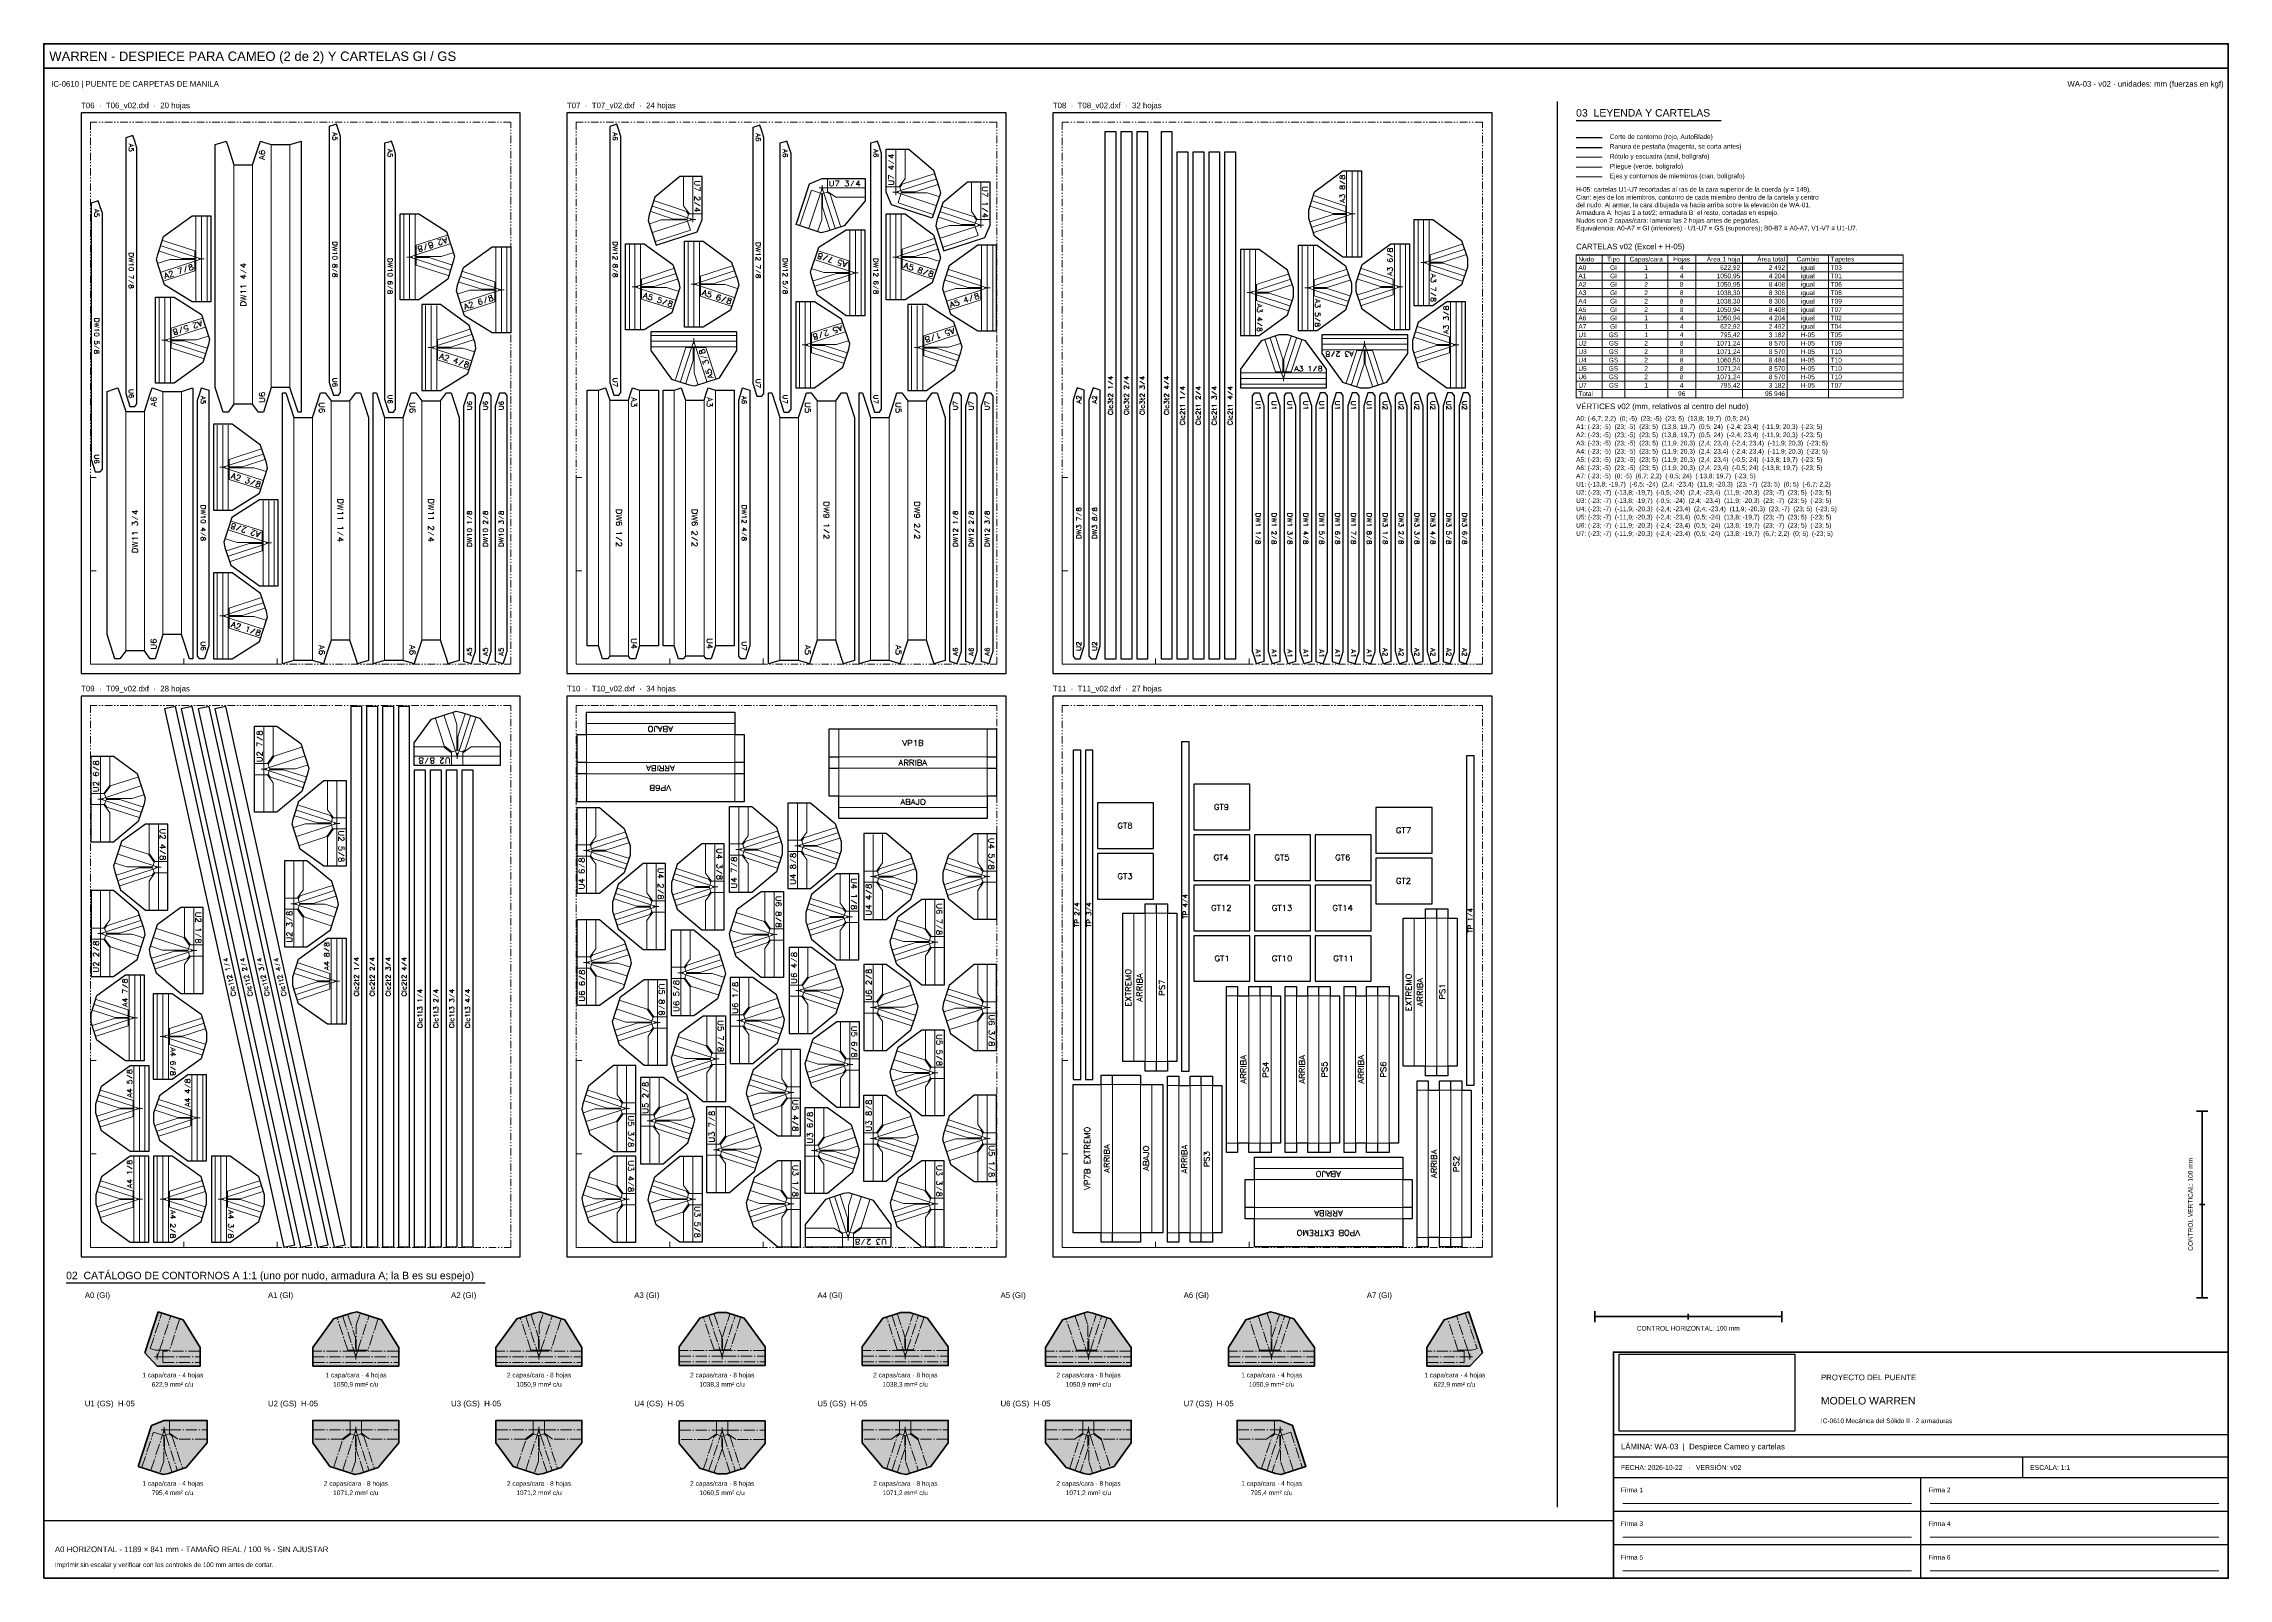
# Model space of a CAD drawing. Header units: millimetres. Extents: x 10 to 1179, y 10 to 831.
import ezdxf

# ---------------------------------------------------------------- set-up
doc = ezdxf.new("R2010")
doc.units = ezdxf.units.MM
doc.linetypes.add('LT_EJE', pattern=[8.6, 6, -1, 0.6, -1])
doc.linetypes.add('LT_ZONA_UTIL', pattern=[8.2, 4, -1, 0.6, -1, 0.6, -1])
for name, color, linetype, lineweight in [('C_CORTE', 1, 'CONTINUOUS', 25), ('C_EJE', 4, 'CONTINUOUS', 13), ('C_PLIEGUE', 3, 'CONTINUOUS', 15), ('C_RANURA', 6, 'CONTINUOUS', 30), ('C_ROTULO', 5, 'CONTINUOUS', 13), ('CAJETIN', 7, 'CONTINUOUS', 30), ('CONTROL', 7, 'CONTINUOUS', 35), ('CORTE', 7, 'CONTINUOUS', 35), ('COTA', 7, 'CONTINUOUS', 13), ('EJE', 1, 'LT_EJE', 13), ('MARCO', 7, 'CONTINUOUS', 40), ('MARCO_HOJA', 8, 'CONTINUOUS', 25), ('SOMBRA', 254, 'CONTINUOUS', 0), ('TEXTO', 7, 'CONTINUOUS', 18), ('ZONA_UTIL', 5, 'LT_ZONA_UTIL', 18)]:
    doc.layers.add(name, color=color, linetype=linetype, lineweight=lineweight)
doc.styles.add('PLANO', font='arial.ttf')
picture_1 = doc.add_image_def('image1.png', size_in_pixel=(433, 190))

msp = doc.modelspace()

# ---------------------------------------------------------------- hatches: boundary and pattern name
at = {"layer": 'SOMBRA'}
h = msp.add_hatch(color=254, dxfattribs=at)
h.dxf.hatch_style = 1
h.paths.add_polyline_path([(64.1, 130.7), (70.8, 123.5), (93.8, 123.5), (93.8, 133.5), (84.6, 148.2), (71.3, 152.5)])
h = msp.add_hatch(color=254, dxfattribs=at)
h.dxf.hatch_style = 1
h.paths.add_polyline_path([(154, 123.5), (200, 123.5), (200, 133.5), (190.8, 148.2), (177.5, 152.5), (174.6, 151.9), (165.1, 148.8), (154, 133.5)])
h = msp.add_hatch(color=254, dxfattribs=at)
h.dxf.hatch_style = 1
h.paths.add_polyline_path([(252, 123.5), (298, 123.5), (298, 133.5), (288.8, 148.2), (275.5, 152.5), (272.6, 151.9), (263.1, 148.8), (252, 133.5)])
h = msp.add_hatch(color=254, dxfattribs=at)
h.dxf.hatch_style = 1
h.paths.add_polyline_path([(350, 123.8), (396, 123.8), (396, 133.8), (384.9, 149.1), (375.4, 152.2), (370.6, 152.2), (361.1, 149.1), (350, 133.8)])
h = msp.add_hatch(color=254, dxfattribs=at)
h.dxf.hatch_style = 1
h.paths.add_polyline_path([(448, 123.8), (494, 123.8), (494, 133.8), (482.9, 149.1), (473.4, 152.2), (468.6, 152.2), (459.1, 149.1), (448, 133.8)])
h = msp.add_hatch(color=254, dxfattribs=at)
h.dxf.hatch_style = 1
h.paths.add_polyline_path([(546, 123.5), (592, 123.5), (592, 133.5), (580.9, 148.8), (571.4, 151.9), (568.5, 152.5), (555.2, 148.2), (546, 133.5)])
h = msp.add_hatch(color=254, dxfattribs=at)
h.dxf.hatch_style = 1
h.paths.add_polyline_path([(644, 123.5), (690, 123.5), (690, 133.5), (678.9, 148.8), (669.4, 151.9), (666.5, 152.5), (653.2, 148.2), (644, 133.5)])
h = msp.add_hatch(color=254, dxfattribs=at)
h.dxf.hatch_style = 1
h.paths.add_polyline_path([(750.1, 123.5), (773.1, 123.5), (779.9, 130.7), (772.6, 152.5), (759.4, 148.2), (750.1, 133.5)])
h = msp.add_hatch(color=254, dxfattribs=at)
h.dxf.hatch_style = 1
h.paths.add_polyline_path([(60.6, 69.8), (73.9, 65.5), (76.8, 66.1), (86.3, 69.2), (97.4, 82.5), (97.4, 94.5), (74.4, 94.5), (67.7, 91.7)])
h = msp.add_hatch(color=254, dxfattribs=at)
h.dxf.hatch_style = 1
h.paths.add_polyline_path([(154, 82.5), (163.2, 69.8), (176.5, 65.5), (179.4, 66.1), (188.9, 69.2), (200, 82.5), (200, 94.5), (154, 94.5)])
h = msp.add_hatch(color=254, dxfattribs=at)
h.dxf.hatch_style = 1
h.paths.add_polyline_path([(252, 82.5), (261.2, 69.8), (274.5, 65.5), (277.4, 66.1), (286.9, 69.2), (298, 82.5), (298, 94.5), (252, 94.5)])
h = msp.add_hatch(color=254, dxfattribs=at)
h.dxf.hatch_style = 1
h.paths.add_polyline_path([(350, 82.2), (361.1, 68.9), (370.6, 65.8), (375.4, 65.8), (384.9, 68.9), (396, 82.2), (396, 94.2), (350, 94.2)])
h = msp.add_hatch(color=254, dxfattribs=at)
h.dxf.hatch_style = 1
h.paths.add_polyline_path([(448, 82.5), (459.1, 69.2), (468.6, 66.1), (471.5, 65.5), (484.8, 69.8), (494, 82.5), (494, 94.5), (448, 94.5)])
h = msp.add_hatch(color=254, dxfattribs=at)
h.dxf.hatch_style = 1
h.paths.add_polyline_path([(546, 82.5), (557.1, 69.2), (566.6, 66.1), (569.5, 65.5), (582.8, 69.8), (592, 82.5), (592, 94.5), (546, 94.5)])
h = msp.add_hatch(color=254, dxfattribs=at)
h.dxf.hatch_style = 1
h.paths.add_polyline_path([(648.6, 82.5), (659.7, 69.2), (669.2, 66.1), (672.1, 65.5), (685.4, 69.8), (678.3, 91.7), (671.6, 94.5), (648.6, 94.5)])

# ---------------------------------------------------------------- linework, layer by layer
at = {"layer": 'C_CORTE'}
msp.add_line((830, 780.8), (844, 780.8), dxfattribs=at)
for points in [[(162.8, 786.7), (162.8, 649.8), (165.1, 642.9), (165.1, 642.9), (166.7, 642.9), (167.7, 642.9), (167.7, 642.9), (168.8, 644.4), (168.8, 781.3), (167.7, 784.8), (167.7, 784.8), (166.7, 787.9), (166.7, 787.9), (165.1, 787.4)], [(312.9, 786.7), (312.9, 649.8), (315.1, 642.9), (315.1, 642.9), (316.7, 642.9), (317.7, 642.9), (317.7, 642.9), (318.9, 644.4), (318.9, 781.3), (317.7, 784.8), (317.7, 784.8), (316.7, 787.9), (316.7, 787.9), (315.1, 787.4)], [(389.4, 786.2), (389.4, 649.3), (391.6, 642.4), (391.6, 642.4), (393.2, 642.4), (394.2, 642.4), (394.2, 642.4), (395.4, 643.9), (395.4, 780.8), (394.2, 784.3), (394.2, 784.3), (393.2, 787.4), (393.2, 787.4), (391.6, 786.9)], [(583.9, 501.9), (583.9, 783.9), (577.9, 783.9), (577.9, 501.9)], [(592.4, 501.9), (592.4, 783.9), (586.4, 783.9), (586.4, 501.9)], [(600.9, 501.9), (600.9, 783.9), (594.9, 783.9), (594.9, 501.9)], [(613.9, 501.9), (613.9, 783.9), (607.9, 783.9), (607.9, 501.9)], [(53.9, 780.7), (53.9, 643.8), (56.1, 636.9), (56.1, 636.9), (57.7, 636.9), (58.7, 636.9), (58.7, 636.9), (59.9, 638.4), (59.9, 775.3), (58.7, 778.8), (58.7, 778.8), (57.7, 781.9), (57.7, 781.9), (56.1, 781.4)], [(101.8, 647), (101.8, 777), (106.1, 778.4), (107.7, 778.9), (107.7, 778.9), (108.7, 775.8), (108.7, 775.8), (111.8, 766.2), (111.8, 766.2), (121.8, 766.2), (121.8, 766.2), (125, 775.8), (125, 775.8), (126, 778.9), (126, 778.9), (127.6, 778.4), (131.8, 777), (141.8, 777), (146.1, 778.4), (147.7, 778.9), (147.7, 778.9), (147.8, 778.5), (147.8, 633.9), (147.7, 633.9), (146.1, 633.9), (146.1, 633.9), (141.8, 647), (141.8, 647), (131.8, 647), (131.8, 647), (127.6, 633.9), (127.6, 633.9), (126, 633.9), (125, 633.9), (125, 633.9), (121.8, 638.2), (121.8, 638.2), (111.8, 638.2), (111.8, 638.2), (108.7, 633.9), (108.7, 633.9), (107.7, 633.9), (106.1, 633.9), (106.1, 633.9)], [(192.3, 777.7), (192.3, 640.8), (194.6, 633.9), (194.6, 633.9), (196.2, 633.9), (197.2, 633.9), (197.2, 633.9), (198.3, 635.4), (198.3, 772.3), (197.2, 775.8), (197.2, 775.8), (196.2, 778.9), (196.2, 778.9), (194.6, 778.4)], [(403.9, 777.7), (403.9, 640.8), (406.1, 633.9), (406.1, 633.9), (407.7, 633.9), (408.7, 633.9), (408.7, 633.9), (409.9, 635.4), (409.9, 772.3), (408.7, 775.8), (408.7, 775.8), (407.7, 778.9), (407.7, 778.9), (406.1, 778.4)], [(452.4, 777.7), (452.4, 640.8), (454.6, 633.9), (454.6, 633.9), (456.2, 633.9), (457.2, 633.9), (457.2, 633.9), (458.4, 635.4), (458.4, 772.3), (457.2, 775.8), (457.2, 775.8), (456.2, 778.9), (456.2, 778.9), (454.6, 778.4)], [(472.9, 774.5), (486.1, 763.4), (489.2, 753.9), (489.9, 751), (485.5, 737.7), (463.6, 744.8), (460.9, 751.5), (460.9, 774.5)], [(622.4, 501.9), (622.4, 772.9), (616.4, 772.9), (616.4, 501.9)], [(630.9, 501.9), (630.9, 772.9), (624.9, 772.9), (624.9, 501.9)], [(639.4, 501.9), (639.4, 772.9), (633.4, 772.9), (633.4, 501.9)], [(647.9, 501.9), (647.9, 772.9), (641.9, 772.9), (641.9, 501.9)], [(350.4, 760), (337.1, 748.9), (334, 739.4), (333.4, 736.5), (337.7, 723.2), (359.6, 730.3), (362.4, 737), (362.4, 760)], [(715.2, 762.9), (715.2, 716.8), (705.2, 716.8), (690, 728), (686.9, 737.5), (686.9, 742.2), (690, 751.8), (705.2, 762.9)], [(449.5, 746.9), (438.4, 733.6), (428.9, 730.5), (426, 729.9), (412.7, 734.2), (419.8, 756.1), (426.5, 758.9), (449.5, 758.9)], [(504.4, 757), (491.1, 745.9), (488, 736.4), (487.4, 733.5), (491.7, 720.2), (513.6, 727.3), (516.4, 734), (516.4, 757)], [(35.4, 745.7), (35.4, 608.8), (37.6, 601.9), (37.6, 601.9), (39.2, 601.9), (40.2, 601.9), (40.2, 601.9), (41.4, 603.4), (41.4, 740.3), (40.2, 743.8), (40.2, 743.8), (39.2, 746.9), (39.2, 746.9), (37.6, 746.4)], [(99.4, 738.9), (99.4, 692.9), (89.4, 692.9), (74.7, 702), (70.4, 715.4), (71, 718.2), (74.1, 727.8), (89.4, 738.9)], [(200.8, 693.9), (200.8, 739.9), (210.8, 739.9), (225.5, 730.6), (229.8, 717.4), (229.2, 714.5), (226.2, 705), (210.8, 693.9)], [(460.9, 693.9), (460.9, 739.9), (470.9, 739.9), (486.1, 728.8), (489.2, 719.2), (489.9, 716.4), (485.5, 703), (470.9, 693.9)], [(743.4, 690.8), (743.4, 736.9), (753.4, 736.9), (768.6, 725.8), (771.8, 716.2), (771.8, 711.5), (768.6, 702), (753.4, 690.8)], [(352.9, 679.4), (352.9, 725.4), (362.9, 725.4), (378.1, 714.2), (381.2, 704.8), (381.9, 701.8), (377.6, 688.5), (362.9, 679.4)], [(449.4, 731.4), (449.4, 685.4), (439.4, 685.4), (424.1, 696.5), (421, 706), (420.4, 708.9), (424.7, 722.1), (439.4, 731.4)], [(259.9, 722.4), (259.9, 676.4), (249.9, 676.4), (235.2, 685.5), (230.9, 698.8), (231.5, 701.8), (234.6, 711.2), (249.9, 722.4)], [(321.4, 677.9), (321.4, 723.9), (331.4, 723.9), (346.6, 712.8), (349.8, 703.2), (350.4, 700.4), (346.1, 687), (331.4, 677.9)], [(519.9, 677.4), (519.9, 723.3), (509.9, 723.3), (494.6, 712.2), (491.5, 702.8), (490.9, 699.9), (495.2, 686.5), (509.9, 677.4)], [(650.4, 720.9), (650.4, 674.9), (660.4, 674.9), (675.6, 686), (678.8, 695.5), (678.8, 700.2), (675.6, 709.8), (660.4, 720.9)], [(681.4, 677.4), (681.4, 723.3), (691.4, 723.3), (706.6, 712.2), (709.8, 702.8), (709.8, 698), (706.6, 688.5), (691.4, 677.4)], [(740.8, 723.9), (740.8, 677.9), (730.8, 677.9), (715.5, 689), (712.4, 698.5), (712.4, 703.2), (715.5, 712.8), (730.8, 723.9)], [(69.8, 649.4), (69.8, 695.4), (79.8, 695.4), (94.5, 686.1), (98.8, 672.9), (98.2, 670), (95.2, 660.5), (79.8, 649.4)], [(212.3, 691.4), (212.3, 645.4), (222.3, 645.4), (237, 654.5), (241.3, 667.9), (240.8, 670.8), (237.7, 680.2), (222.3, 691.4)], [(412.4, 692.9), (412.4, 646.9), (422.4, 646.9), (437.6, 658), (440.8, 667.5), (441.4, 670.4), (437, 683.6), (422.4, 692.9)], [(472.4, 691.4), (472.4, 645.4), (482.4, 645.4), (497.6, 656.5), (500.8, 666), (501.4, 668.9), (497, 682.1), (482.4, 691.4)], [(770.8, 646.9), (770.8, 692.9), (760.8, 692.9), (745.5, 681.8), (742.4, 672.2), (742.4, 667.5), (745.5, 658), (760.8, 646.9)], [(380.9, 676.9), (334.9, 676.9), (334.9, 666.9), (345.9, 651.6), (355.4, 648.5), (358.4, 647.9), (371.6, 652.2), (380.9, 666.9)], [(650.4, 646.9), (696.4, 646.9), (696.4, 656.9), (685.2, 672.1), (675.8, 675.2), (671, 675.2), (661.5, 672.1), (650.4, 656.9)], [(739.9, 675.2), (693.9, 675.2), (693.9, 665.2), (705, 650), (714.5, 646.9), (719.2, 646.9), (728.8, 650), (739.9, 665.2)], [(43.9, 515), (43.9, 645), (48.1, 646.4), (49.7, 646.9), (49.7, 646.9), (50.7, 643.8), (50.7, 643.8), (53.9, 634.2), (53.9, 634.2), (63.9, 634.2), (63.9, 634.2), (67, 643.8), (67, 643.8), (68, 646.9), (68, 646.9), (69.6, 646.4), (73.8, 645), (83.8, 645), (88.1, 646.4), (89.7, 646.9), (89.7, 646.9), (89.8, 646.5), (89.8, 501.9), (89.7, 501.9), (88.1, 501.9), (88.1, 501.9), (83.8, 515), (83.8, 515), (73.8, 515), (73.8, 515), (69.6, 501.9), (69.6, 501.9), (68, 501.9), (67, 501.9), (67, 501.9), (63.9, 506.2), (63.9, 506.2), (53.9, 506.2), (53.9, 506.2), (50.7, 501.9), (50.7, 501.9), (49.7, 501.9), (48.1, 501.9), (48.1, 501.9)], [(98.3, 645.7), (98.3, 508.8), (96.1, 501.9), (96.1, 501.9), (94.5, 501.9), (93.5, 501.9), (93.5, 501.9), (92.3, 503.4), (92.3, 640.3), (93.5, 643.8), (93.5, 643.8), (94.5, 646.9), (94.5, 646.9), (96.1, 646.4)], [(183.8, 631.1), (183.8, 501.1), (179.6, 499.7), (178, 499.2), (178, 499.2), (177, 502.3), (177, 502.3), (173.8, 511.9), (173.8, 511.9), (163.8, 511.9), (163.8, 511.9), (160.7, 502.3), (160.7, 502.3), (159.7, 499.2), (159.7, 499.2), (158.1, 499.7), (153.8, 501.1), (143.8, 501.1), (139.6, 499.7), (138, 499.2), (138, 499.2), (137.8, 499.7), (137.8, 644.3), (138, 644.3), (139.6, 644.3), (139.6, 644.3), (143.8, 631.1), (143.8, 631.1), (153.8, 631.1), (153.8, 631.1), (158.1, 644.3), (158.1, 644.3), (159.7, 644.3), (160.7, 644.3), (160.7, 644.3), (163.8, 640), (163.8, 640), (173.8, 640), (173.8, 640), (177, 644.3), (177, 644.3), (178, 644.3), (179.6, 644.3), (179.6, 644.3)], [(232.3, 631.1), (232.3, 501.1), (228.1, 499.7), (226.5, 499.2), (226.5, 499.2), (225.5, 502.3), (225.5, 502.3), (222.3, 511.9), (222.3, 511.9), (212.3, 511.9), (212.3, 511.9), (209.2, 502.3), (209.2, 502.3), (208.2, 499.2), (208.2, 499.2), (206.6, 499.7), (202.3, 501.1), (192.3, 501.1), (188.1, 499.7), (186.5, 499.2), (186.5, 499.2), (186.3, 499.7), (186.3, 644.3), (186.5, 644.3), (188.1, 644.3), (188.1, 644.3), (192.3, 631.1), (192.3, 631.1), (202.3, 631.1), (202.3, 631.1), (206.6, 644.3), (206.6, 644.3), (208.2, 644.3), (209.2, 644.3), (209.2, 644.3), (212.3, 640), (212.3, 640), (222.3, 640), (222.3, 640), (225.5, 644.3), (225.5, 644.3), (226.5, 644.3), (228.1, 644.3), (228.1, 644.3)], [(234.8, 500.5), (234.8, 637.3), (237.1, 644.3), (237.1, 644.3), (238.7, 644.3), (239.7, 644.3), (239.7, 644.3), (240.8, 642.7), (240.8, 505.8), (239.7, 502.3), (239.7, 502.3), (238.7, 499.2), (238.7, 499.2), (237.1, 499.7)], [(243.3, 500.5), (243.3, 637.3), (245.6, 644.3), (245.6, 644.3), (247.2, 644.3), (248.2, 644.3), (248.2, 644.3), (249.3, 642.7), (249.3, 505.8), (248.2, 502.3), (248.2, 502.3), (247.2, 499.2), (247.2, 499.2), (245.6, 499.7)], [(251.8, 500.5), (251.8, 637.3), (254.1, 644.3), (254.1, 644.3), (255.7, 644.3), (256.7, 644.3), (256.7, 644.3), (257.9, 642.7), (257.9, 505.8), (256.7, 502.3), (256.7, 502.3), (255.7, 499.2), (255.7, 499.2), (254.1, 499.7)], [(338.9, 645.7), (338.9, 508.8), (328.9, 508.8), (328.9, 508.8), (326.6, 501.9), (326.6, 501.9), (325, 501.9), (324, 501.9), (324, 501.9), (322.9, 503.4), (322.9, 503.4), (312.9, 503.4), (312.9, 503.4), (311.7, 501.9), (311.7, 501.9), (310.7, 501.9), (309.1, 501.9), (309.1, 501.9), (306.9, 508.8), (306.9, 508.8), (300.9, 508.8), (300.9, 645.7), (306.9, 645.7), (309.1, 646.4), (310.7, 646.9), (310.7, 646.9), (311.7, 643.8), (311.7, 643.8), (312.9, 640.3), (312.9, 640.3), (322.9, 640.3), (322.9, 640.3), (324, 643.8), (324, 643.8), (325, 646.9), (325, 646.9), (326.6, 646.4), (328.9, 645.7)], [(379.4, 645.7), (379.4, 508.8), (369.4, 508.8), (369.4, 508.8), (367.1, 501.9), (367.1, 501.9), (365.5, 501.9), (364.5, 501.9), (364.5, 501.9), (363.4, 503.4), (363.4, 503.4), (353.4, 503.4), (353.4, 503.4), (352.2, 501.9), (352.2, 501.9), (351.2, 501.9), (349.6, 501.9), (349.6, 501.9), (347.4, 508.8), (347.4, 508.8), (341.4, 508.8), (341.4, 645.7), (347.4, 645.7), (349.6, 646.4), (351.2, 646.9), (351.2, 646.9), (352.2, 643.8), (352.2, 643.8), (353.4, 640.3), (353.4, 640.3), (363.4, 640.3), (363.4, 640.3), (364.5, 643.8), (364.5, 643.8), (365.5, 646.9), (365.5, 646.9), (367.1, 646.4), (369.4, 645.7)], [(387.9, 645.7), (387.9, 508.8), (385.6, 501.9), (385.6, 501.9), (384, 501.9), (383, 501.9), (383, 501.9), (381.9, 503.4), (381.9, 640.3), (383, 643.8), (383, 643.8), (384, 646.9), (384, 646.9), (385.6, 646.4)], [(443.9, 631.1), (443.9, 501.1), (439.6, 499.7), (438, 499.2), (438, 499.2), (437, 502.3), (437, 502.3), (433.9, 511.9), (433.9, 511.9), (423.9, 511.9), (423.9, 511.9), (420.7, 502.3), (420.7, 502.3), (419.7, 499.2), (419.7, 499.2), (418.1, 499.7), (413.9, 501.1), (403.9, 501.1), (399.6, 499.7), (398, 499.2), (398, 499.2), (397.9, 499.7), (397.9, 644.3), (398, 644.3), (399.6, 644.3), (399.6, 644.3), (403.9, 631.1), (403.9, 631.1), (413.9, 631.1), (413.9, 631.1), (418.1, 644.3), (418.1, 644.3), (419.7, 644.3), (420.7, 644.3), (420.7, 644.3), (423.9, 640), (423.9, 640), (433.9, 640), (433.9, 640), (437, 644.3), (437, 644.3), (438, 644.3), (439.6, 644.3), (439.6, 644.3)], [(492.4, 631.1), (492.4, 501.1), (488.1, 499.7), (486.5, 499.2), (486.5, 499.2), (485.5, 502.3), (485.5, 502.3), (482.4, 511.9), (482.4, 511.9), (472.4, 511.9), (472.4, 511.9), (469.2, 502.3), (469.2, 502.3), (468.2, 499.2), (468.2, 499.2), (466.6, 499.7), (462.4, 501.1), (452.4, 501.1), (448.1, 499.7), (446.5, 499.2), (446.5, 499.2), (446.4, 499.7), (446.4, 644.3), (446.5, 644.3), (448.1, 644.3), (448.1, 644.3), (452.4, 631.1), (452.4, 631.1), (462.4, 631.1), (462.4, 631.1), (466.6, 644.3), (466.6, 644.3), (468.2, 644.3), (469.2, 644.3), (469.2, 644.3), (472.4, 640), (472.4, 640), (482.4, 640), (482.4, 640), (485.5, 644.3), (485.5, 644.3), (486.5, 644.3), (488.1, 644.3), (488.1, 644.3)], [(494.9, 500.5), (494.9, 637.3), (497.1, 644.3), (497.1, 644.3), (498.7, 644.3), (499.7, 644.3), (499.7, 644.3), (500.9, 642.7), (500.9, 505.8), (499.7, 502.3), (499.7, 502.3), (498.7, 499.2), (498.7, 499.2), (497.1, 499.7)], [(503.4, 500.5), (503.4, 637.3), (505.6, 644.3), (505.6, 644.3), (507.2, 644.3), (508.2, 644.3), (508.2, 644.3), (509.4, 642.7), (509.4, 505.8), (508.2, 502.3), (508.2, 502.3), (507.2, 499.2), (507.2, 499.2), (505.6, 499.7)], [(511.9, 500.5), (511.9, 637.3), (514.1, 644.3), (514.1, 644.3), (515.7, 644.3), (516.7, 644.3), (516.7, 644.3), (517.9, 642.7), (517.9, 505.8), (516.7, 502.3), (516.7, 502.3), (515.7, 499.2), (515.7, 499.2), (514.1, 499.7)], [(566.8, 508.8), (566.8, 645.7), (564.6, 646.4), (563, 646.9), (563, 646.9), (562, 643.8), (562, 643.8), (560.9, 640.3), (560.9, 503.4), (562, 501.9), (562, 501.9), (563, 501.9), (564.6, 501.9), (564.6, 501.9)], [(575.4, 508.8), (575.4, 645.7), (573.1, 646.4), (571.5, 646.9), (571.5, 646.9), (570.5, 643.8), (570.5, 643.8), (569.3, 640.3), (569.3, 503.4), (570.5, 501.9), (570.5, 501.9), (571.5, 501.9), (573.1, 501.9), (573.1, 501.9)], [(662.9, 637.3), (662.9, 500.5), (660.6, 499.7), (659, 499.2), (659, 499.2), (658, 502.3), (658, 502.3), (656.9, 505.8), (656.9, 642.7), (658, 644.3), (658, 644.3), (659, 644.3), (660.6, 644.3), (660.6, 644.3)], [(671.4, 637.3), (671.4, 500.5), (669.1, 499.7), (667.5, 499.2), (667.5, 499.2), (666.5, 502.3), (666.5, 502.3), (665.4, 505.8), (665.4, 642.7), (666.5, 644.3), (666.5, 644.3), (667.5, 644.3), (669.1, 644.3), (669.1, 644.3)], [(679.9, 637.3), (679.9, 500.5), (677.6, 499.7), (676, 499.2), (676, 499.2), (675, 502.3), (675, 502.3), (673.9, 505.8), (673.9, 642.7), (675, 644.3), (675, 644.3), (676, 644.3), (677.6, 644.3), (677.6, 644.3)], [(688.4, 637.3), (688.4, 500.5), (686.1, 499.7), (684.5, 499.2), (684.5, 499.2), (683.5, 502.3), (683.5, 502.3), (682.4, 505.8), (682.4, 642.7), (683.5, 644.3), (683.5, 644.3), (684.5, 644.3), (686.1, 644.3), (686.1, 644.3)], [(690.8, 637.3), (690.8, 500.5), (693.1, 499.7), (694.7, 499.2), (694.7, 499.2), (695.7, 502.3), (695.7, 502.3), (696.9, 505.8), (696.9, 642.7), (695.7, 644.3), (695.7, 644.3), (694.7, 644.3), (693.1, 644.3), (693.1, 644.3)], [(699.4, 637.3), (699.4, 500.5), (701.6, 499.7), (703.2, 499.2), (703.2, 499.2), (704.2, 502.3), (704.2, 502.3), (705.4, 505.8), (705.4, 642.7), (704.2, 644.3), (704.2, 644.3), (703.2, 644.3), (701.6, 644.3), (701.6, 644.3)], [(707.8, 637.3), (707.8, 500.5), (710.1, 499.7), (711.7, 499.2), (711.7, 499.2), (712.7, 502.3), (712.7, 502.3), (713.9, 505.8), (713.9, 642.7), (712.7, 644.3), (712.7, 644.3), (711.7, 644.3), (710.1, 644.3), (710.1, 644.3)], [(716.4, 637.3), (716.4, 500.5), (718.6, 499.7), (720.2, 499.2), (720.2, 499.2), (721.2, 502.3), (721.2, 502.3), (722.4, 505.8), (722.4, 642.7), (721.2, 644.3), (721.2, 644.3), (720.2, 644.3), (718.6, 644.3), (718.6, 644.3)], [(730.9, 637.3), (730.9, 500.5), (728.6, 499.7), (727, 499.2), (727, 499.2), (726, 502.3), (726, 502.3), (724.9, 505.8), (724.9, 642.7), (726, 644.3), (726, 644.3), (727, 644.3), (728.6, 644.3), (728.6, 644.3)], [(739.4, 637.3), (739.4, 500.5), (737.1, 499.7), (735.5, 499.2), (735.5, 499.2), (734.5, 502.3), (734.5, 502.3), (733.4, 505.8), (733.4, 642.7), (734.5, 644.3), (734.5, 644.3), (735.5, 644.3), (737.1, 644.3), (737.1, 644.3)], [(747.9, 637.3), (747.9, 500.5), (745.6, 499.7), (744, 499.2), (744, 499.2), (743, 502.3), (743, 502.3), (741.9, 505.8), (741.9, 642.7), (743, 644.3), (743, 644.3), (744, 644.3), (745.6, 644.3), (745.6, 644.3)], [(756.4, 637.3), (756.4, 500.5), (754.1, 499.7), (752.5, 499.2), (752.5, 499.2), (751.5, 502.3), (751.5, 502.3), (750.4, 505.8), (750.4, 642.7), (751.5, 644.3), (751.5, 644.3), (752.5, 644.3), (754.1, 644.3), (754.1, 644.3)], [(758.9, 637.3), (758.9, 500.5), (761.1, 499.7), (762.7, 499.2), (762.7, 499.2), (763.7, 502.3), (763.7, 502.3), (764.9, 505.8), (764.9, 642.7), (763.7, 644.3), (763.7, 644.3), (762.7, 644.3), (761.1, 644.3), (761.1, 644.3)], [(767.4, 637.3), (767.4, 500.5), (769.6, 499.7), (771.2, 499.2), (771.2, 499.2), (772.2, 502.3), (772.2, 502.3), (773.4, 505.8), (773.4, 642.7), (772.2, 644.3), (772.2, 644.3), (771.2, 644.3), (769.6, 644.3), (769.6, 644.3)], [(100.8, 627.4), (100.8, 581.4), (110.8, 581.4), (125.5, 590.5), (129.8, 603.9), (129.2, 606.8), (126.1, 616.2), (110.8, 627.4)], [(135.4, 540.9), (135.4, 586.9), (125.4, 586.9), (110.7, 577.6), (106.4, 564.4), (107, 561.5), (110.1, 552), (125.4, 540.9)], [(100.8, 547.9), (100.8, 501.9), (110.8, 501.9), (125.5, 511.1), (129.8, 524.4), (129.2, 527.2), (126.1, 536.8), (110.8, 547.9)], [(144.3, 188.4), (80.5, 476.4), (74.6, 475.1), (138.5, 187.1)], [(153.3, 188.4), (89.5, 476.4), (83.6, 475.1), (147.5, 187.1)], [(162.3, 188.4), (98.5, 476.4), (92.6, 475.1), (156.5, 187.1)], [(171.3, 188.4), (107.5, 476.4), (101.6, 475.1), (165.5, 187.1)], [(180.3, 187.3), (180.3, 476.4), (174.3, 476.4), (174.3, 187.3)], [(188.8, 187.3), (188.8, 476.4), (182.8, 476.4), (182.8, 187.3)], [(197.3, 187.3), (197.3, 476.4), (191.3, 476.4), (191.3, 187.3)], [(205.8, 187.3), (205.8, 476.4), (199.8, 476.4), (199.8, 187.3)], [(208.3, 456.9), (217.5, 469.6), (230.8, 473.9), (233.8, 473.2), (243.2, 470.2), (254.3, 456.9), (254.3, 444.9), (208.3, 444.9)], [(379.8, 425.4), (300.4, 425.4), (295.4, 425.4), (295.4, 440.4), (295.4, 446.4), (295.4, 461.4), (300.4, 461.4), (300.4, 473.4), (379.8, 473.4), (379.8, 461.4), (384.8, 461.4), (384.8, 446.4), (384.8, 440.4), (384.8, 425.4)], [(134.8, 465.9), (147.6, 456.6), (151.8, 443.4), (151.2, 440.4), (148.1, 430.9), (134.8, 419.9), (122.8, 419.9), (122.8, 465.9)], [(435.4, 464.4), (514.8, 464.4), (519.8, 464.4), (519.8, 449.4), (519.8, 443.4), (519.8, 428.4), (514.8, 428.4), (514.8, 416.4), (435.4, 416.4), (435.4, 428.4), (430.4, 428.4), (430.4, 443.4), (430.4, 449.4), (430.4, 464.4)], [(622.9, 281.4), (622.9, 457.5), (618.9, 457.5), (618.9, 281.4)], [(47.4, 449.9), (60, 440.6), (64.3, 427.4), (63.8, 424.4), (60.6, 414.9), (47.4, 403.9), (35.4, 403.9), (35.4, 449.9)], [(564.9, 276.9), (564.9, 453), (560.9, 453), (560.9, 276.9)], [(571.4, 276.9), (571.4, 453), (567.4, 453), (567.4, 276.9)], [(775.4, 273.9), (775.4, 450), (771.4, 450), (771.4, 273.9)], [(159.9, 390.9), (147.2, 400.1), (142.9, 413.4), (143.5, 416.2), (146.6, 425.8), (159.9, 436.9), (171.9, 436.9), (171.9, 390.9)], [(214.3, 187.3), (214.3, 442.4), (208.3, 442.4), (208.3, 187.3)], [(222.8, 187.3), (222.8, 442.4), (216.8, 442.4), (216.8, 187.3)], [(231.3, 187.3), (231.3, 442.4), (225.3, 442.4), (225.3, 187.3)], [(239.8, 187.3), (239.8, 442.4), (233.8, 442.4), (233.8, 187.3)], [(655.4, 410.4), (655.4, 434.8), (625.4, 434.8), (625.4, 410.4)], [(307.4, 422.4), (320.6, 411.2), (323.8, 401.8), (323.8, 396.9), (320.6, 387.4), (307.4, 376.4), (295.4, 376.4), (295.4, 422.4)], [(388.9, 422.9), (402.1, 411.8), (405.2, 402.2), (405.2, 397.4), (402.1, 387.9), (388.9, 376.9), (376.9, 376.9), (376.9, 422.9)], [(420.4, 424.9), (433.6, 413.8), (436.8, 404.2), (436.8, 399.4), (433.6, 389.9), (420.4, 378.9), (408.4, 378.9), (408.4, 424.9)], [(603.9, 400.4), (603.9, 424.8), (573.9, 424.8), (573.9, 400.4)], [(752.9, 397.9), (752.9, 422.3), (722.9, 422.3), (722.9, 397.9)], [(64.4, 413.4), (51.7, 404.1), (47.4, 390.9), (48, 387.9), (51.1, 378.4), (64.4, 367.4), (76.4, 367.4), (76.4, 413.4)], [(362.2, 402.9), (348.9, 391.8), (345.9, 382.2), (345.9, 377.4), (348.9, 367.9), (362.2, 356.9), (374.2, 356.9), (374.2, 402.9)], [(460.9, 362.4), (474.1, 373.4), (477.2, 382.9), (477.2, 387.8), (474.1, 397.2), (460.9, 408.4), (448.9, 408.4), (448.9, 362.4)], [(507.8, 362.4), (494.4, 373.4), (491.4, 382.9), (491.4, 387.8), (494.4, 397.2), (507.8, 408.4), (519.8, 408.4), (519.8, 362.4)], [(603.9, 373.4), (603.9, 397.8), (573.9, 397.8), (573.9, 373.4)], [(655.4, 383.4), (655.4, 407.8), (625.4, 407.8), (625.4, 383.4)], [(687.9, 383.4), (687.9, 407.8), (657.9, 407.8), (657.9, 383.4)], [(720.4, 383.4), (720.4, 407.8), (690.4, 407.8), (690.4, 383.4)], [(150.8, 347.9), (163.5, 357), (167.8, 370.4), (167.2, 373.2), (164.2, 382.8), (150.8, 393.9), (138.8, 393.9), (138.8, 347.9)], [(330.8, 392.4), (317.4, 381.2), (314.4, 371.8), (314.4, 366.9), (317.4, 357.4), (330.8, 346.4), (342.8, 346.4), (342.8, 392.4)], [(434.2, 386.9), (420.9, 375.8), (417.9, 366.2), (417.9, 361.4), (420.9, 351.9), (434.2, 340.9), (446.2, 340.9), (446.2, 386.9)], [(752.9, 370.9), (752.9, 395.3), (722.9, 395.3), (722.9, 370.9)], [(47.4, 331.9), (60, 341), (64.3, 354.4), (63.8, 357.2), (60.6, 366.8), (47.4, 377.9), (35.4, 377.9), (35.4, 331.9)], [(393.9, 331.4), (380.6, 342.4), (377.5, 351.9), (376.9, 354.9), (381.2, 368.1), (393.9, 377.4), (405.9, 377.4), (405.9, 331.4)], [(655.4, 356.4), (655.4, 380.8), (625.4, 380.8), (625.4, 356.4)], [(687.9, 356.4), (687.9, 380.8), (657.9, 380.8), (657.9, 356.4)], [(720.4, 356.4), (720.4, 380.8), (690.4, 380.8), (690.4, 356.4)], [(83.4, 368.9), (70.7, 359.6), (66.4, 346.4), (67, 343.4), (70.1, 333.9), (83.4, 322.9), (95.4, 322.9), (95.4, 368.9)], [(479.9, 327.4), (466.6, 338.4), (463.5, 347.9), (462.9, 350.9), (467.2, 364.1), (479.9, 373.4), (491.9, 373.4), (491.9, 327.4)], [(599.4, 286.4), (587.4, 286.4), (587.4, 365.8), (599.4, 365.8), (599.4, 370.8), (605.4, 370.8), (611.4, 370.8), (611.4, 365.8), (616.4, 365.8), (616.4, 286.4), (611.4, 286.4), (611.4, 281.4), (605.4, 281.4), (599.4, 281.4)], [(749.4, 283.9), (737.4, 283.9), (737.4, 363.2), (749.4, 363.2), (749.4, 368.2), (755.4, 368.2), (761.4, 368.2), (761.4, 363.2), (766.4, 363.2), (766.4, 283.9), (761.4, 283.9), (761.4, 278.9), (755.4, 278.9), (749.4, 278.9)], [(171.8, 352.4), (171.8, 306.4), (161.8, 306.4), (146.4, 317.4), (143.3, 326.9), (143.3, 331.8), (146.4, 341.2), (161.8, 352.4)], [(307.4, 362.4), (320.6, 351.2), (323.8, 341.8), (324.4, 338.9), (320, 325.5), (307.4, 316.4), (295.4, 316.4), (295.4, 362.4)], [(357.9, 356.9), (371.1, 345.8), (374.2, 336.2), (374.9, 333.4), (370.6, 320), (357.9, 310.9), (345.9, 310.9), (345.9, 356.9)], [(655.4, 329.4), (655.4, 353.8), (625.4, 353.8), (625.4, 329.4)], [(687.9, 329.4), (687.9, 353.8), (657.9, 353.8), (657.9, 329.4)], [(720.4, 329.4), (720.4, 353.8), (690.4, 353.8), (690.4, 329.4)], [(420.9, 301.4), (434.1, 312.4), (437.2, 321.9), (437.9, 324.9), (433.5, 338.1), (420.9, 347.4), (408.9, 347.4), (408.9, 301.4)], [(63.8, 332.9), (63.8, 286.9), (53.8, 286.9), (38.4, 297.9), (35.4, 307.4), (35.4, 312.2), (38.4, 321.8), (53.8, 332.9)], [(331.4, 284.4), (318.1, 295.4), (315, 304.9), (314.4, 307.9), (318.7, 321.1), (331.4, 330.4), (343.4, 330.4), (343.4, 284.4)], [(389.4, 285.4), (402.6, 296.4), (405.8, 305.9), (406.4, 308.9), (402.1, 322.1), (389.4, 331.4), (377.4, 331.4), (377.4, 285.4)], [(460.9, 292.4), (474.1, 303.4), (477.2, 312.9), (477.9, 315.9), (473.5, 329.1), (460.9, 338.4), (448.9, 338.4), (448.9, 292.4)], [(507.9, 338.4), (494.6, 327.2), (491.5, 317.8), (490.9, 314.9), (495.2, 301.5), (507.9, 292.4), (519.9, 292.4), (519.9, 338.4)], [(68.8, 276.9), (68.8, 322.9), (78.8, 322.9), (94.2, 311.8), (97.2, 302.2), (97.2, 297.4), (94.2, 287.9), (78.8, 276.9)], [(642.9, 242.8), (642.9, 321.6), (642.9, 326.6), (648.9, 326.6), (648.9, 321.6), (654.9, 321.6), (654.9, 326.6), (660.9, 326.6), (666.8, 326.6), (666.8, 321.6), (671.8, 321.6), (671.8, 242.8), (666.8, 242.8), (666.8, 237.8), (660.9, 237.8), (654.9, 237.8), (654.9, 242.8), (648.9, 242.8), (648.9, 237.8), (642.9, 237.8)], [(674.4, 242.8), (674.4, 321.6), (674.4, 326.6), (680.4, 326.6), (680.4, 321.6), (686.4, 321.6), (686.4, 326.6), (692.4, 326.6), (698.4, 326.6), (698.4, 321.6), (703.4, 321.6), (703.4, 242.8), (698.4, 242.8), (698.4, 237.8), (692.4, 237.8), (686.4, 237.8), (686.4, 242.8), (680.4, 242.8), (680.4, 237.8), (674.4, 237.8)], [(705.9, 242.8), (705.9, 321.6), (705.9, 326.6), (711.9, 326.6), (711.9, 321.6), (717.9, 321.6), (717.9, 326.6), (723.9, 326.6), (729.9, 326.6), (729.9, 321.6), (734.9, 321.6), (734.9, 242.8), (729.9, 242.8), (729.9, 237.8), (723.9, 237.8), (717.9, 237.8), (717.9, 242.8), (711.9, 242.8), (711.9, 237.8), (705.9, 237.8)], [(362.9, 264.9), (349.6, 275.9), (346.5, 285.4), (345.9, 288.4), (350.2, 301.6), (362.9, 310.9), (374.9, 310.9), (374.9, 264.9)], [(434.4, 261.9), (421.1, 272.9), (418, 282.4), (417.4, 285.4), (421.7, 298.6), (434.4, 307.9), (446.4, 307.9), (446.4, 261.9)], [(402.9, 292.9), (389.6, 281.8), (386.5, 272.2), (385.9, 269.4), (390.2, 256), (402.9, 246.8), (414.9, 246.8), (414.9, 292.9)], [(479.9, 257.4), (466.6, 268.4), (463.5, 277.9), (462.9, 280.9), (467.2, 294.1), (479.9, 303.4), (491.9, 303.4), (491.9, 257.4)], [(66.2, 284.4), (66.2, 238.3), (56.2, 238.3), (40.9, 249.4), (37.9, 258.9), (37.9, 263.8), (40.9, 273.2), (56.2, 284.4)], [(314.9, 284.4), (301.6, 273.2), (298.5, 263.8), (297.9, 260.9), (302.2, 247.6), (314.9, 238.3), (326.9, 238.3), (326.9, 284.4)], [(97.2, 233.3), (97.2, 279.4), (87.2, 279.4), (72, 268.2), (68.8, 258.8), (68.8, 253.9), (72, 244.4), (87.2, 233.3)], [(341.4, 231.8), (354.6, 242.9), (357.8, 252.4), (358.4, 255.3), (354.1, 268.6), (341.4, 277.9), (329.4, 277.9), (329.4, 231.8)], [(575.9, 194.8), (560.9, 194.8), (560.9, 274.2), (575.9, 274.2), (575.9, 279.2), (581.9, 279.2), (596.9, 279.2), (596.9, 274.2), (608.9, 274.2), (608.9, 194.8), (596.9, 194.8), (596.9, 189.8), (581.9, 189.8), (575.9, 189.8)], [(611.4, 194.8), (611.4, 273.6), (611.4, 278.6), (617.4, 278.6), (617.4, 273.6), (623.4, 273.6), (623.4, 278.6), (629.4, 278.6), (635.4, 278.6), (635.4, 273.6), (640.4, 273.6), (640.4, 194.8), (635.4, 194.8), (635.4, 189.8), (629.4, 189.8), (623.4, 189.8), (623.4, 194.8), (617.4, 194.8), (617.4, 189.8), (611.4, 189.8)], [(744.9, 192.3), (744.9, 271.1), (744.9, 276.1), (750.9, 276.1), (750.9, 271.1), (756.9, 271.1), (756.9, 276.1), (762.9, 276.1), (768.9, 276.1), (768.9, 271.1), (773.9, 271.1), (773.9, 192.3), (768.9, 192.3), (768.9, 187.3), (762.9, 187.3), (756.9, 187.3), (756.9, 192.3), (750.9, 192.3), (750.9, 187.3), (744.9, 187.3)], [(376.9, 262.4), (389.6, 253.2), (393.9, 239.8), (393.2, 236.9), (390.1, 227.4), (376.9, 216.3), (364.9, 216.3), (364.9, 262.4)], [(429.4, 261.9), (442, 252.7), (446.4, 239.3), (445.8, 236.4), (442.6, 226.9), (429.4, 215.8), (417.4, 215.8), (417.4, 261.9)], [(460.9, 268.4), (473.5, 259.1), (477.9, 245.8), (477.2, 242.9), (474.1, 233.4), (460.9, 222.3), (448.9, 222.3), (448.9, 268.4)], [(507.9, 268.4), (494.6, 257.2), (491.5, 247.8), (490.9, 244.8), (495.2, 231.6), (507.9, 222.3), (519.9, 222.3), (519.9, 268.4)], [(66.2, 189.8), (66.2, 235.8), (56.2, 235.8), (40.9, 224.8), (37.9, 215.2), (37.9, 210.4), (40.9, 200.9), (56.2, 189.8)], [(68.8, 235.8), (68.8, 189.8), (78.8, 189.8), (94.2, 200.9), (97.2, 210.4), (97.2, 215.2), (94.2, 224.8), (78.8, 235.8)], [(99.8, 235.8), (99.8, 189.8), (109.8, 189.8), (125.1, 200.9), (128.2, 210.4), (128.2, 215.2), (125.1, 224.8), (109.8, 235.8)], [(314.9, 235.8), (302.2, 226.7), (297.9, 213.3), (298.5, 210.4), (301.6, 200.9), (314.9, 189.8), (326.9, 189.8), (326.9, 235.8)], [(350.4, 189.8), (337.7, 199.1), (333.4, 212.3), (334, 215.2), (337.1, 224.8), (350.4, 235.8), (362.4, 235.8), (362.4, 189.8)], [(737.2, 202.3), (737.2, 187.3), (657.9, 187.3), (657.9, 202.3), (652.9, 202.3), (652.9, 208.3), (652.9, 223.3), (657.9, 223.3), (657.9, 235.3), (737.2, 235.3), (737.2, 223.3), (742.2, 223.3), (742.2, 208.3), (742.2, 202.3)], [(402.9, 233.3), (390.2, 224.2), (385.9, 210.8), (386.5, 207.9), (389.6, 198.4), (402.9, 187.3), (414.9, 187.3), (414.9, 233.3)], [(479.9, 233.3), (467.2, 224.2), (462.9, 210.8), (463.5, 207.9), (466.6, 198.4), (479.9, 187.3), (491.9, 187.3), (491.9, 233.3)], [(463.4, 199.3), (454.1, 212.1), (440.9, 216.3), (437.9, 215.8), (428.4, 212.7), (417.4, 199.3), (417.4, 187.3), (463.4, 187.3)]]:
    msp.add_lwpolyline(points, close=True, dxfattribs=at)
at = {"layer": 'C_EJE'}
msp.add_line((830, 759.8), (844, 759.8), dxfattribs=at)
for points in [[(465.9, 754.5), (467.7, 754.5), (470.9, 758.8), (470.9, 774.2)], [(465.9, 774.2), (465.9, 754.5)], [(486.5, 761.4), (469.3, 755.8), (468.1, 754.2), (468.7, 752.4)], [(707.2, 740.8), (707.2, 762.5)], [(710.2, 762.5), (710.2, 741.4), (710.2, 739.9)], [(713.2, 762.5), (713.2, 717.1)], [(357.4, 740), (355.5, 740), (352.4, 744.3), (352.4, 759.7)], [(357.4, 759.7), (357.4, 740)], [(425.6, 751), (420.8, 752.6), (414.7, 733.9)], [(419.5, 732.3), (425.6, 751)], [(424.2, 730.8), (426.3, 737), (426.3, 750.8), (425.6, 751)], [(426.5, 753.9), (425, 753.9)], [(425.6, 751), (426.5, 753.9)], [(426.5, 753.9), (426.5, 755.4)], [(429.5, 753.9), (428, 753.9), (426.5, 753.9)], [(427.4, 751), (426.5, 753.9)], [(426.5, 752.4), (426.5, 753.9)], [(427.4, 751), (426.8, 750.8), (426.8, 743.5), (430.7, 731.4)], [(436.4, 733.3), (430.8, 750.5), (429.2, 751.6), (427.4, 751)], [(433.5, 732.3), (427.4, 751)], [(429.5, 758.6), (429.5, 753.9)], [(429.5, 753.9), (429.5, 752), (433.8, 748.9), (449.2, 748.9)], [(449.2, 753.9), (429.5, 753.9)], [(461.1, 754.5), (465.9, 754.5)], [(465.9, 751.5), (464.4, 751.5)], [(465.9, 754.5), (465.9, 753), (465.9, 751.5)], [(468.7, 752.4), (465.9, 751.5)], [(467.4, 751.5), (465.9, 751.5)], [(465.9, 751.5), (465.9, 750)], [(468.7, 750.6), (465.9, 751.5)], [(468.7, 750.6), (467.2, 745.8), (485.9, 739.7)], [(487.4, 758.5), (468.7, 752.4)], [(468.7, 752.4), (468.9, 751.8), (476.3, 751.8), (488.4, 755.7)], [(489, 749.2), (482.7, 751.3), (468.9, 751.3), (468.7, 750.6)], [(487.4, 744.5), (468.7, 750.6)], [(511.4, 737), (509.5, 737), (506.4, 741.3), (506.4, 756.7)], [(511.4, 756.7), (511.4, 737)], [(706.8, 741), (706.8, 744.1), (689.6, 749.7)], [(91.4, 716.8), (91.4, 738.5)], [(94.4, 738.5), (94.4, 717.4), (94.4, 715.9)], [(97.4, 738.5), (97.4, 693.1)], [(202.8, 694.1), (202.8, 739.5)], [(205.8, 716.8), (205.8, 718.4), (205.8, 739.5)], [(208.8, 739.5), (208.8, 717.8)], [(334.3, 734.7), (340.5, 736.8), (354.3, 736.8), (354.5, 736.1)], [(354.5, 737.9), (354.3, 737.2), (347, 737.2), (334.9, 741.2)], [(335.8, 744), (354.5, 737.9)], [(336.8, 746.9), (354, 741.3), (355.1, 739.7), (354.5, 737.9)], [(354.5, 737.9), (357.4, 737)], [(354.5, 736.1), (357.4, 737)], [(355.9, 737), (357.4, 737)], [(357.4, 740), (357.4, 738.5), (357.4, 737)], [(362.1, 740), (357.4, 740)], [(357.4, 737), (357.4, 735.5)], [(357.4, 737), (358.9, 737)], [(462.9, 694.1), (462.9, 739.5)], [(465.9, 716.8), (465.9, 718.4), (465.9, 739.5)], [(468.9, 739.5), (468.9, 717.8)], [(508.5, 734.9), (508.3, 734.2), (501, 734.2), (488.9, 738.2)], [(489.8, 741), (508.5, 734.9)], [(490.8, 743.9), (508, 738.3), (509.1, 736.7), (508.5, 734.9)], [(511.4, 737), (511.4, 735.5), (511.4, 734)], [(516.1, 737), (511.4, 737)], [(687.7, 744), (699.8, 740.1), (706.8, 740.1), (706.8, 741)], [(706.8, 738.7), (706.8, 739.6), (699.8, 739.6), (687.7, 735.7)], [(688.7, 746.9), (706.8, 741)], [(706.8, 738.7), (688.7, 732.8)], [(689.6, 730), (706.8, 735.6), (706.8, 738.7)], [(706.8, 741), (707.2, 740.8)], [(707.2, 738.9), (706.8, 738.7)], [(707.2, 738.9), (707.2, 740.8)], [(707.2, 740.8), (710.2, 739.9)], [(710.2, 739.9), (707.2, 738.9)], [(707.2, 717.1), (707.2, 738.9)], [(710.2, 739.9), (708.8, 739.9)], [(711.8, 739.9), (710.2, 739.9)], [(710.2, 739.9), (710.2, 738.4), (710.2, 717.1)], [(745.4, 691.1), (745.4, 736.5)], [(748.4, 713.9), (748.4, 715.4), (748.4, 736.5)], [(751.4, 736.5), (751.4, 714.8)], [(90.9, 717), (90.9, 720.1), (73.8, 725.7)], [(225.9, 728.6), (209.3, 723.3), (209.3, 718)], [(335.8, 730), (354.5, 736.1)], [(354.5, 736.1), (356.1, 731.3), (337.4, 725.2)], [(354.9, 679.6), (354.9, 725)], [(357.9, 702.4), (357.9, 703.8), (357.9, 725)], [(360.9, 725), (360.9, 703.3)], [(441.4, 709.3), (441.4, 731)], [(444.4, 731), (444.4, 709.8), (444.4, 708.4)], [(447.4, 731), (447.4, 685.6)], [(486.5, 726.7), (469.4, 721.1), (469.4, 718)], [(488.3, 731.7), (494.5, 733.8), (508.3, 733.8), (508.5, 733.1)], [(489.8, 727), (508.5, 733.1)], [(508.5, 733.1), (510.1, 728.3), (491.4, 722.2)], [(508.5, 734.9), (511.4, 734)], [(508.5, 733.1), (511.4, 734)], [(509.9, 734), (511.4, 734)], [(511.4, 734), (511.4, 732.5)], [(511.4, 734), (512.9, 734)], [(90.9, 714.7), (90.9, 715.6), (77.5, 715.6), (71.3, 713.6)], [(71.9, 720), (84, 716.1), (90.9, 716.1), (90.9, 717)], [(72.8, 722.9), (90.9, 717)], [(90.9, 714.7), (72.8, 708.8)], [(74.4, 704.1), (90.9, 709.4), (90.9, 714.7)], [(90.9, 717), (91.4, 716.8)], [(91.4, 714.9), (90.9, 714.7)], [(91.4, 714.9), (91.4, 716.8)], [(91.4, 716.8), (94.4, 715.9)], [(94.4, 715.9), (91.4, 714.9)], [(91.4, 693.1), (91.4, 714.9)], [(94.4, 715.9), (92.9, 715.9)], [(95.9, 715.9), (94.4, 715.9)], [(94.4, 715.9), (94.4, 714.4), (94.4, 693.1)], [(204.3, 716.8), (205.8, 716.8)], [(205.8, 716.8), (208.8, 717.8)], [(205.8, 694.1), (205.8, 715.4), (205.8, 716.8)], [(208.8, 715.9), (205.8, 716.8)], [(205.8, 716.8), (207.3, 716.8)], [(208.8, 717.8), (209.3, 718)], [(208.8, 717.8), (208.8, 715.9)], [(208.8, 715.9), (208.8, 694.1)], [(209.3, 715.7), (208.8, 715.9)], [(209.3, 718), (227.4, 723.9)], [(209.3, 718), (209.3, 717.1), (222.7, 717.1), (229, 719.1)], [(228.3, 712.7), (216.3, 716.6), (209.3, 716.6), (209.3, 715.7)], [(209.3, 715.7), (209.3, 712.6), (226.5, 707)], [(227.4, 709.8), (209.3, 715.7)], [(251.9, 700.3), (251.9, 722)], [(254.9, 722), (254.9, 700.9), (254.9, 699.4)], [(257.9, 722), (257.9, 676.6)], [(323.4, 678.1), (323.4, 723.5)], [(326.4, 700.9), (326.4, 702.4), (326.4, 723.5)], [(329.4, 723.5), (329.4, 701.8)], [(422.8, 715.4), (440.9, 709.5)], [(440.9, 709.5), (440.9, 714.8), (424.4, 720.1)], [(464.4, 716.8), (465.9, 716.8)], [(465.9, 716.8), (468.9, 717.8)], [(465.9, 694.1), (465.9, 715.4), (465.9, 716.8)], [(468.9, 715.9), (465.9, 716.8)], [(465.9, 716.8), (467.4, 716.8)], [(468.9, 717.8), (469.4, 718)], [(468.9, 717.8), (468.9, 715.9)], [(468.9, 715.9), (468.9, 694.1)], [(469.4, 715.7), (468.9, 715.9)], [(469.4, 718), (487.4, 723.9)], [(469.4, 718), (469.4, 717.1), (476.3, 717.1), (488.4, 721)], [(489, 714.6), (482.7, 716.6), (469.4, 716.6), (469.4, 715.7)], [(469.4, 715.7), (469.4, 710.4), (485.9, 705.1)], [(487.4, 709.8), (469.4, 715.7)], [(511.9, 723), (511.9, 701.3)], [(514.9, 700.4), (514.9, 701.8), (514.9, 723)], [(517.9, 677.6), (517.9, 723)], [(652.4, 720.5), (652.4, 675.1)], [(655.4, 720.5), (655.4, 699.4), (655.4, 697.9)], [(658.4, 698.8), (658.4, 720.5)], [(683.4, 677.6), (683.4, 723)], [(686.4, 700.4), (686.4, 701.8), (686.4, 723)], [(689.4, 723), (689.4, 701.3)], [(732.8, 701.8), (732.8, 723.5)], [(735.8, 723.5), (735.8, 702.4), (735.8, 700.9)], [(738.8, 723.5), (738.8, 678.1)], [(746.9, 713.9), (748.4, 713.9)], [(748.4, 713.9), (751.4, 714.8)], [(748.4, 691.1), (748.4, 712.4), (748.4, 713.9)], [(751.4, 712.9), (748.4, 713.9)], [(748.4, 713.9), (749.9, 713.9)], [(751.4, 714.8), (751.9, 715)], [(751.4, 714.8), (751.4, 712.9)], [(769, 723.7), (751.9, 718.1), (751.9, 715)], [(751.9, 715), (769.9, 720.9)], [(751.9, 715), (751.9, 714.1), (758.8, 714.1), (770.9, 718)], [(770.9, 709.7), (758.8, 713.6), (751.9, 713.6), (751.9, 712.7)], [(232.4, 703.5), (244.5, 699.6), (251.4, 699.6), (251.4, 700.5)], [(233.3, 706.4), (251.4, 700.5)], [(251.4, 700.5), (251.4, 703.6), (234.3, 709.2)], [(326.4, 700.9), (329.4, 701.8)], [(329.4, 701.8), (329.9, 702)], [(329.4, 701.8), (329.4, 699.9)], [(347, 710.7), (329.9, 705.1), (329.9, 702)], [(329.9, 702), (347.9, 707.9)], [(329.9, 702), (329.9, 701.1), (336.8, 701.1), (348.9, 705)], [(356.4, 702.4), (357.9, 702.4)], [(357.9, 702.4), (360.9, 703.3)], [(357.9, 679.6), (357.9, 700.9), (357.9, 702.4)], [(360.9, 701.4), (357.9, 702.4)], [(357.9, 702.4), (359.4, 702.4)], [(360.9, 703.3), (361.4, 703.5)], [(360.9, 703.3), (360.9, 701.4)], [(378.5, 712.2), (361.4, 706.6), (361.4, 703.5)], [(361.4, 703.5), (379.4, 709.4)], [(361.4, 703.5), (361.4, 702.6), (368.3, 702.6), (380.4, 706.5)], [(381, 700.1), (374.7, 702.1), (361.4, 702.1), (361.4, 701.2)], [(421.3, 710.6), (427.5, 708.6), (440.9, 708.6), (440.9, 709.5)], [(440.9, 707.2), (440.9, 708.1), (434, 708.1), (421.9, 704.2)], [(440.9, 707.2), (422.8, 701.3)], [(423.8, 698.5), (440.9, 704.1), (440.9, 707.2)], [(440.9, 709.5), (441.4, 709.3)], [(441.4, 707.4), (440.9, 707.2)], [(441.4, 707.4), (441.4, 709.3)], [(441.4, 709.3), (444.4, 708.4)], [(444.4, 708.4), (441.4, 707.4)], [(441.4, 685.6), (441.4, 707.4)], [(444.4, 708.4), (442.9, 708.4)], [(445.9, 708.4), (444.4, 708.4)], [(444.4, 708.4), (444.4, 706.9), (444.4, 685.6)], [(511.4, 701.5), (511.4, 700.6), (504.5, 700.6), (492.4, 704.5)], [(511.4, 701.5), (493.3, 707.4)], [(494.3, 710.2), (511.4, 704.6), (511.4, 701.5)], [(511.9, 701.3), (511.4, 701.5)], [(658.9, 699), (658.9, 702.1), (676, 707.7)], [(676.9, 704.9), (658.9, 699)], [(677.9, 702), (665.8, 698.1), (658.9, 698.1), (658.9, 699)], [(689.4, 701.3), (689.9, 701.5)], [(707, 710.2), (689.9, 704.6), (689.9, 701.5)], [(689.9, 701.5), (707.9, 707.4)], [(689.9, 701.5), (689.9, 700.6), (696.8, 700.6), (708.9, 704.5)], [(713.2, 705), (725.3, 701.1), (732.2, 701.1), (732.2, 702)], [(714.2, 707.9), (732.2, 702)], [(732.2, 702), (732.2, 705.1), (715.1, 710.7)], [(732.2, 702), (732.8, 701.8)], [(732.8, 699.9), (732.8, 701.8)], [(732.8, 701.8), (735.8, 700.9)], [(751.4, 712.9), (751.4, 691.1)], [(751.9, 712.7), (751.4, 712.9)], [(751.9, 712.7), (751.9, 709.6), (769, 704)], [(769.9, 706.8), (751.9, 712.7)], [(71.8, 649.6), (71.8, 695)], [(74.8, 672.4), (74.8, 673.9), (74.8, 695)], [(77.8, 695), (77.8, 673.3)], [(214.3, 691), (214.3, 645.6)], [(217.3, 691), (217.3, 669.9), (217.3, 668.4)], [(220.3, 669.3), (220.3, 691)], [(251.4, 698.2), (251.4, 699.1), (238, 699.1), (231.8, 697.1)], [(251.4, 698.2), (233.3, 692.3)], [(234.9, 687.6), (251.4, 692.9), (251.4, 698.2)], [(251.4, 700.5), (251.9, 700.3)], [(251.9, 698.4), (251.4, 698.2)], [(251.9, 698.4), (251.9, 700.3)], [(251.9, 700.3), (254.9, 699.4)], [(254.9, 699.4), (251.9, 698.4)], [(251.9, 676.6), (251.9, 698.4)], [(254.9, 699.4), (253.4, 699.4)], [(256.4, 699.4), (254.9, 699.4)], [(254.9, 699.4), (254.9, 697.9), (254.9, 676.6)], [(324.9, 700.9), (326.4, 700.9)], [(326.4, 678.1), (326.4, 699.4), (326.4, 700.9)], [(329.4, 699.9), (326.4, 700.9)], [(326.4, 700.9), (327.9, 700.9)], [(329.4, 699.9), (329.4, 678.1)], [(329.9, 699.7), (329.4, 699.9)], [(349.5, 698.6), (343.2, 700.6), (329.9, 700.6), (329.9, 699.7)], [(329.9, 699.7), (329.9, 694.4), (346.4, 689.1)], [(347.9, 693.8), (329.9, 699.7)], [(360.9, 701.4), (360.9, 679.6)], [(361.4, 701.2), (360.9, 701.4)], [(361.4, 701.2), (361.4, 695.9), (377.9, 690.6)], [(379.4, 695.3), (361.4, 701.2)], [(414.4, 692.5), (414.4, 647.1)], [(417.4, 692.5), (417.4, 671.4), (417.4, 669.9)], [(420.4, 670.8), (420.4, 692.5)], [(474.4, 691), (474.4, 645.6)], [(477.4, 691), (477.4, 669.9), (477.4, 668.4)], [(480.4, 669.3), (480.4, 691)], [(491.8, 698.1), (498, 700.1), (511.4, 700.1), (511.4, 699.2)], [(493.3, 693.3), (511.4, 699.2)], [(511.4, 699.2), (511.4, 693.9), (494.9, 688.6)], [(511.4, 699.2), (511.9, 699.4)], [(511.9, 701.3), (511.9, 699.4)], [(514.9, 700.4), (511.9, 701.3)], [(511.9, 699.4), (514.9, 700.4)], [(511.9, 699.4), (511.9, 677.6)], [(514.9, 700.4), (513.4, 700.4)], [(514.9, 677.6), (514.9, 698.8), (514.9, 700.4)], [(516.4, 700.4), (514.9, 700.4)], [(653.9, 697.9), (655.4, 697.9)], [(658.4, 698.8), (655.4, 697.9)], [(655.4, 697.9), (655.4, 696.4), (655.4, 675.1)], [(655.4, 697.9), (658.4, 696.9)], [(655.4, 697.9), (656.9, 697.9)], [(658.9, 699), (658.4, 698.8)], [(658.4, 696.9), (658.4, 698.8)], [(658.4, 675.1), (658.4, 696.9)], [(658.4, 696.9), (658.9, 696.7)], [(658.9, 696.7), (658.9, 697.6), (665.8, 697.6), (677.9, 693.7)], [(676, 688), (658.9, 693.6), (658.9, 696.7)], [(658.9, 696.7), (676.9, 690.8)], [(684.9, 700.4), (686.4, 700.4)], [(686.4, 700.4), (689.4, 701.3)], [(686.4, 677.6), (686.4, 698.8), (686.4, 700.4)], [(689.4, 699.4), (686.4, 700.4)], [(686.4, 700.4), (687.9, 700.4)], [(689.4, 701.3), (689.4, 699.4)], [(689.4, 699.4), (689.4, 677.6)], [(689.9, 699.2), (689.4, 699.4)], [(708.9, 696.2), (696.8, 700.1), (689.9, 700.1), (689.9, 699.2)], [(689.9, 699.2), (689.9, 696.1), (707, 690.5)], [(707.9, 693.3), (689.9, 699.2)], [(732.2, 699.7), (732.2, 700.6), (725.3, 700.6), (713.2, 696.7)], [(732.2, 699.7), (714.2, 693.8)], [(715.1, 691), (732.2, 696.6), (732.2, 699.7)], [(732.8, 699.9), (732.2, 699.7)], [(735.8, 700.9), (732.8, 699.9)], [(732.8, 678.1), (732.8, 699.9)], [(735.8, 700.9), (734.2, 700.9)], [(737.2, 700.9), (735.8, 700.9)], [(735.8, 700.9), (735.8, 699.4), (735.8, 678.1)], [(762.8, 692.5), (762.8, 670.8)], [(765.8, 669.9), (765.8, 671.4), (765.8, 692.5)], [(768.8, 647.1), (768.8, 692.5)], [(94.9, 684.1), (78.3, 678.8), (78.3, 673.5)], [(78.3, 673.5), (96.4, 679.4)], [(220.8, 669.5), (220.8, 672.6), (238, 678.2)], [(420.9, 671), (420.9, 676.3), (437.4, 681.6)], [(480.9, 669.5), (480.9, 674.8), (497.4, 680.1)], [(745.1, 679.7), (762.2, 674.1), (762.2, 671)], [(73.3, 672.4), (74.8, 672.4)], [(74.8, 672.4), (77.8, 673.3)], [(74.8, 649.6), (74.8, 670.9), (74.8, 672.4)], [(77.8, 671.4), (74.8, 672.4)], [(74.8, 672.4), (76.3, 672.4)], [(77.8, 673.3), (78.3, 673.5)], [(77.8, 673.3), (77.8, 671.4)], [(77.8, 671.4), (77.8, 649.6)], [(78.3, 671.2), (77.8, 671.4)], [(78.3, 673.5), (78.3, 672.6), (91.7, 672.6), (98, 674.6)], [(97.4, 668.2), (85.3, 672.1), (78.3, 672.1), (78.3, 671.2)], [(78.3, 671.2), (78.3, 668.1), (95.5, 662.5)], [(96.4, 665.3), (78.3, 671.2)], [(215.8, 668.4), (217.3, 668.4)], [(220.3, 669.3), (217.3, 668.4)], [(217.3, 668.4), (217.3, 666.8), (217.3, 645.6)], [(217.3, 668.4), (220.3, 667.4)], [(217.3, 668.4), (218.8, 668.4)], [(220.8, 669.5), (220.3, 669.3)], [(220.3, 667.4), (220.3, 669.3)], [(220.3, 645.6), (220.3, 667.4)], [(220.3, 667.4), (220.8, 667.2)], [(238.9, 675.4), (220.8, 669.5)], [(239.8, 672.5), (227.8, 668.6), (220.8, 668.6), (220.8, 669.5)], [(220.8, 667.2), (220.8, 668.1), (234.2, 668.1), (240.5, 666.1)], [(237.4, 656.6), (220.8, 661.9), (220.8, 667.2)], [(220.8, 667.2), (238.9, 661.3)], [(380.6, 674.9), (335.1, 674.9)], [(357.9, 671.9), (356.4, 671.9), (335.1, 671.9)], [(335.1, 668.9), (356.9, 668.9)], [(348, 651.3), (353.6, 668.4), (356.7, 668.4)], [(356.7, 668.4), (350.8, 650.3)], [(356.7, 668.4), (357.6, 668.4), (357.6, 661.5), (353.7, 649.4)], [(356.9, 668.9), (356.7, 668.4)], [(357.9, 671.9), (356.9, 668.9)], [(356.9, 668.9), (358.8, 668.9)], [(357.9, 673.4), (357.9, 671.9)], [(380.6, 671.9), (359.4, 671.9), (357.9, 671.9)], [(358.8, 668.9), (357.9, 671.9)], [(357.9, 671.9), (357.9, 670.4)], [(360.1, 648.8), (358.1, 655), (358.1, 668.4), (359, 668.4)], [(358.8, 668.9), (380.6, 668.9)], [(359, 668.4), (358.8, 668.9)], [(359, 668.4), (364.3, 668.4), (369.6, 651.9)], [(364.9, 650.3), (359, 668.4)], [(415.9, 669.9), (417.4, 669.9)], [(420.4, 670.8), (417.4, 669.9)], [(417.4, 669.9), (417.4, 668.4), (417.4, 647.1)], [(417.4, 669.9), (420.4, 668.9)], [(417.4, 669.9), (418.9, 669.9)], [(420.9, 671), (420.4, 670.8)], [(420.4, 668.9), (420.4, 670.8)], [(420.4, 647.1), (420.4, 668.9)], [(420.4, 668.9), (420.9, 668.7)], [(438.9, 676.9), (420.9, 671)], [(440.5, 672.1), (434.2, 670.1), (420.9, 670.1), (420.9, 671)], [(420.9, 668.7), (420.9, 669.6), (427.8, 669.6), (439.9, 665.7)], [(438, 660), (420.9, 665.6), (420.9, 668.7)], [(420.9, 668.7), (438.9, 662.8)], [(475.9, 668.4), (477.4, 668.4)], [(480.4, 669.3), (477.4, 668.4)], [(477.4, 668.4), (477.4, 666.8), (477.4, 645.6)], [(477.4, 668.4), (480.4, 667.4)], [(477.4, 668.4), (478.9, 668.4)], [(480.9, 669.5), (480.4, 669.3)], [(480.4, 667.4), (480.4, 669.3)], [(480.4, 645.6), (480.4, 667.4)], [(480.4, 667.4), (480.9, 667.2)], [(498.9, 675.4), (480.9, 669.5)], [(500.5, 670.6), (494.2, 668.6), (480.9, 668.6), (480.9, 669.5)], [(480.9, 667.2), (480.9, 668.1), (487.8, 668.1), (499.9, 664.2)], [(498, 658.5), (480.9, 664.1), (480.9, 667.2)], [(480.9, 667.2), (498.9, 661.3)], [(672.2, 655.4), (669.1, 655.4), (663.5, 672.5)], [(666.3, 673.4), (672.2, 655.4)], [(669.2, 674.4), (673.1, 662.3), (673.1, 655.4), (672.2, 655.4)], [(674.5, 655.4), (673.6, 655.4), (673.6, 662.3), (677.5, 674.4)], [(674.5, 655.4), (680.4, 673.4)], [(683.2, 672.5), (677.6, 655.4), (674.5, 655.4)], [(739.5, 673.2), (694.1, 673.2)], [(716.8, 670.2), (715.4, 670.2), (694.1, 670.2)], [(694.1, 667.2), (715.9, 667.2)], [(707, 649.6), (712.6, 666.8), (715.7, 666.8)], [(715.7, 666.8), (709.8, 648.7)], [(715.7, 666.8), (716.6, 666.8), (716.6, 659.8), (712.7, 647.7)], [(715.9, 667.2), (715.7, 666.8)], [(716.8, 670.2), (715.9, 667.2)], [(715.9, 667.2), (717.8, 667.2)], [(716.8, 671.8), (716.8, 670.2)], [(739.5, 670.2), (718.4, 670.2), (716.8, 670.2)], [(717.8, 667.2), (716.8, 670.2)], [(716.8, 670.2), (716.8, 668.8)], [(721, 647.7), (717.1, 659.8), (717.1, 666.8), (718, 666.8)], [(717.8, 667.2), (739.5, 667.2)], [(718, 666.8), (717.8, 667.2)], [(718, 666.8), (721.1, 666.8), (726.7, 649.6)], [(723.9, 648.7), (718, 666.8)], [(762.2, 671), (762.2, 670.1), (755.3, 670.1), (743.2, 674)], [(743.2, 665.7), (755.3, 669.6), (762.2, 669.6), (762.2, 668.7)], [(762.2, 671), (744.2, 676.9)], [(744.2, 662.8), (762.2, 668.7)], [(762.2, 668.7), (762.2, 665.6), (745.1, 660)], [(762.8, 670.8), (762.2, 671)], [(762.2, 668.7), (762.8, 668.9)], [(762.8, 670.8), (762.8, 668.9)], [(765.8, 669.9), (762.8, 670.8)], [(762.8, 668.9), (765.8, 669.9)], [(762.8, 668.9), (762.8, 647.1)], [(765.8, 669.9), (764.2, 669.9)], [(765.8, 647.1), (765.8, 668.4), (765.8, 669.9)], [(767.2, 669.9), (765.8, 669.9)], [(672.4, 654.9), (650.6, 654.9)], [(672.2, 655.4), (672.4, 654.9)], [(674.3, 654.9), (672.4, 654.9)], [(672.4, 654.9), (673.4, 651.9)], [(673.4, 651.9), (674.3, 654.9)], [(674.3, 654.9), (674.5, 655.4)], [(696, 654.9), (674.3, 654.9)], [(650.6, 651.9), (671.8, 651.9), (673.4, 651.9)], [(650.6, 648.9), (696, 648.9)], [(673.4, 651.9), (673.4, 653.4)], [(673.4, 650.4), (673.4, 651.9)], [(673.4, 651.9), (674.9, 651.9), (696, 651.9)], [(102.8, 627), (102.8, 581.6)], [(105.8, 627), (105.8, 605.9), (105.8, 604.4)], [(108.8, 605.3), (108.8, 627)], [(109.3, 605.5), (109.3, 608.6), (126.5, 614.2)], [(127.4, 611.4), (109.3, 605.5)], [(128.3, 608.5), (116.3, 604.6), (109.3, 604.6), (109.3, 605.5)], [(104.3, 604.4), (105.8, 604.4)], [(108.8, 605.3), (105.8, 604.4)], [(105.8, 604.4), (105.8, 602.9), (105.8, 581.6)], [(105.8, 604.4), (108.8, 603.4)], [(105.8, 604.4), (107.3, 604.4)], [(109.3, 605.5), (108.8, 605.3)], [(108.8, 603.4), (108.8, 605.3)], [(108.8, 581.6), (108.8, 603.4)], [(108.8, 603.4), (109.3, 603.2)], [(109.3, 603.2), (109.3, 604.1), (122.7, 604.1), (129, 602.1)], [(125.9, 592.6), (109.3, 597.9), (109.3, 603.2)], [(109.3, 603.2), (127.4, 597.3)], [(127.4, 586.5), (127.4, 564.8)], [(130.4, 563.9), (130.4, 565.4), (130.4, 586.5)], [(133.4, 541.1), (133.4, 586.5)], [(110.4, 575.6), (126.9, 570.3), (126.9, 565)], [(126.9, 565), (126.9, 564.1), (113.5, 564.1), (107.3, 566.1)], [(107.9, 559.7), (120, 563.6), (126.9, 563.6), (126.9, 562.7)], [(126.9, 565), (108.8, 570.9)], [(108.8, 556.8), (126.9, 562.7)], [(126.9, 562.7), (126.9, 559.6), (109.8, 554)], [(127.4, 564.8), (126.9, 565)], [(126.9, 562.7), (127.4, 562.9)], [(127.4, 564.8), (127.4, 562.9)], [(130.4, 563.9), (127.4, 564.8)], [(127.4, 562.9), (130.4, 563.9)], [(127.4, 562.9), (127.4, 541.1)], [(130.4, 563.9), (128.9, 563.9)], [(130.4, 541.1), (130.4, 562.4), (130.4, 563.9)], [(131.9, 563.9), (130.4, 563.9)], [(102.8, 547.5), (102.8, 502.1)], [(105.8, 547.5), (105.8, 526.4), (105.8, 524.9)], [(108.8, 525.8), (108.8, 547.5)], [(109.3, 526), (109.3, 529.1), (126.5, 534.7)], [(127.4, 531.9), (109.3, 526)], [(128.3, 529), (116.3, 525.1), (109.3, 525.1), (109.3, 526)], [(104.3, 524.9), (105.8, 524.9)], [(108.8, 525.8), (105.8, 524.9)], [(105.8, 524.9), (105.8, 523.4), (105.8, 502.1)], [(105.8, 524.9), (108.8, 523.9)], [(105.8, 524.9), (107.3, 524.9)], [(109.3, 526), (108.8, 525.8)], [(108.8, 523.9), (108.8, 525.8)], [(108.8, 502.1), (108.8, 523.9)], [(108.8, 523.9), (109.3, 523.7)], [(109.3, 523.7), (109.3, 524.6), (122.7, 524.6), (129, 522.6)], [(125.9, 513.1), (109.3, 518.4), (109.3, 523.7)], [(109.3, 523.7), (127.4, 517.8)], [(219.6, 469.9), (224.3, 455.3), (228.6, 452.1), (230.4, 452.7)], [(224.3, 471.4), (230.4, 452.7)], [(230.4, 452.7), (231.1, 452.9), (231.1, 466.7), (229.1, 473)], [(235.5, 472.4), (231.6, 460.3), (231.6, 452.9), (232.3, 452.7)], [(232.3, 452.7), (238.4, 471.4)], [(232.3, 452.7), (234.1, 452.1), (235.6, 453.3), (241.2, 470.5)], [(127.8, 445.9), (129.7, 445.9), (132.8, 450.2), (132.8, 465.6)], [(127.8, 465.6), (127.8, 445.9)], [(40.4, 429.9), (42.2, 429.9), (45.4, 434.2), (45.4, 449.6)], [(40.4, 449.6), (40.4, 429.9)], [(123.1, 445.9), (127.8, 445.9)], [(127.8, 445.9), (127.8, 444.4), (127.8, 442.9)], [(147.9, 454.6), (133.3, 449.9), (130.1, 445.6), (130.7, 443.8)], [(149.4, 449.9), (130.7, 443.8)], [(130.7, 443.8), (130.9, 443.1), (144.7, 443.1), (151, 445.1)], [(228.3, 449.9), (228.3, 451.7), (224, 454.9), (208.6, 454.9)], [(208.6, 449.9), (228.3, 449.9)], [(228.3, 449.9), (229.8, 449.9), (231.3, 449.9)], [(228.3, 445.1), (228.3, 449.9)], [(230.4, 452.7), (231.3, 449.9)], [(231.3, 449.9), (232.3, 452.7)], [(231.3, 451.4), (231.3, 449.9)], [(231.3, 449.9), (232.8, 449.9), (234.3, 449.9)], [(231.3, 449.9), (231.3, 448.4)], [(254.1, 454.9), (238.7, 454.9), (234.3, 451.7), (234.3, 449.9)], [(234.3, 449.9), (254.1, 449.9)], [(234.3, 449.9), (234.3, 445.1)], [(60.4, 438.6), (45.8, 433.9), (42.6, 429.6), (43.2, 427.8)], [(61.9, 433.9), (43.2, 427.8)], [(127.8, 439.9), (123.1, 439.9)], [(127.8, 442.9), (126.3, 442.9)], [(130.7, 443.8), (127.8, 442.9)], [(129.3, 442.9), (127.8, 442.9)], [(127.8, 442.9), (127.8, 441.4), (127.8, 439.9)], [(127.8, 442.9), (130.7, 441.9)], [(127.8, 439.9), (127.8, 420.1)], [(132.8, 420.1), (132.8, 435.5), (129.7, 439.9), (127.8, 439.9)], [(130.7, 441.9), (130.1, 440.1), (131.3, 438.6), (148.5, 433)], [(150.4, 438.7), (138.3, 442.6), (130.9, 442.6), (130.7, 441.9)], [(130.7, 441.9), (149.4, 435.8)], [(161.9, 436.6), (161.9, 421.2), (165, 416.9), (166.9, 416.9)], [(166.9, 416.9), (166.9, 436.6)], [(35.6, 429.9), (40.4, 429.9)], [(40.4, 423.9), (35.6, 423.9)], [(40.4, 426.9), (38.9, 426.9)], [(40.4, 429.9), (40.4, 428.4), (40.4, 426.9)], [(43.2, 427.8), (40.4, 426.9)], [(41.9, 426.9), (40.4, 426.9)], [(40.4, 426.9), (40.4, 425.4), (40.4, 423.9)], [(40.4, 426.9), (43.2, 425.9)], [(40.4, 423.9), (40.4, 404.1)], [(45.4, 404.1), (45.4, 419.5), (42.2, 423.9), (40.4, 423.9)], [(43.2, 425.9), (42.6, 424.1), (43.8, 422.6), (61, 417)], [(43.2, 427.8), (43.4, 427.1), (57.2, 427.1), (63.5, 429.1)], [(62.9, 422.7), (50.8, 426.6), (43.4, 426.6), (43.2, 425.9)], [(43.2, 425.9), (61.9, 419.8)], [(164, 414.8), (145.3, 420.9)], [(164, 414.8), (164.6, 416.6), (163.5, 418.1), (146.3, 423.7)], [(300.4, 402.4), (302.2, 402.4), (305.4, 406.7), (305.4, 422.1)], [(300.4, 422.1), (300.4, 402.4)], [(381.9, 402.9), (383.7, 402.9), (386.9, 407.2), (386.9, 422.6)], [(381.9, 422.6), (381.9, 402.9)], [(413.4, 404.9), (415.2, 404.9), (418.4, 409.2), (418.4, 424.6)], [(413.4, 424.6), (413.4, 404.9)], [(71.4, 393.4), (69.5, 393.4), (66.4, 397.7), (66.4, 413.1)], [(71.4, 413.1), (71.4, 393.4)], [(164, 412.9), (163.8, 413.6), (150, 413.6), (143.8, 411.6)], [(144.4, 418), (156.5, 414.1), (163.8, 414.1), (164, 414.8)], [(145.3, 406.8), (164, 412.9)], [(146.9, 402.1), (161.5, 406.8), (164.6, 411.1), (164, 412.9)], [(166.9, 410.9), (165, 410.9), (161.9, 406.5), (161.9, 391.1)], [(166.9, 413.9), (164, 414.8)], [(164, 412.9), (166.9, 413.9)], [(165.4, 413.9), (166.9, 413.9)], [(166.9, 413.9), (166.9, 415.4), (166.9, 416.9)], [(166.9, 416.9), (171.6, 416.9)], [(166.9, 410.9), (166.9, 412.4), (166.9, 413.9)], [(166.9, 413.9), (168.4, 413.9)], [(166.9, 391.1), (166.9, 410.9)], [(171.6, 410.9), (166.9, 410.9)], [(321, 409.2), (303.8, 403.6), (302.6, 402.1), (303.2, 400.3)], [(402.5, 409.7), (385.3, 404.1), (384.1, 402.6), (384.7, 400.8)], [(434, 411.7), (416.8, 406.1), (415.6, 404.6), (416.2, 402.8)], [(51.4, 402.1), (66, 397.4), (69.1, 393.1), (68.5, 391.3)], [(295.6, 402.4), (300.4, 402.4)], [(300.4, 399.4), (298.9, 399.4)], [(300.4, 402.4), (300.4, 400.9), (300.4, 399.4)], [(303.2, 400.3), (300.4, 399.4)], [(301.9, 399.4), (300.4, 399.4)], [(300.4, 399.4), (300.4, 397.9), (300.4, 396.4)], [(300.4, 399.4), (303.2, 398.4)], [(303.2, 398.4), (302.6, 396.6), (303.8, 395.1), (321, 389.5)], [(321.9, 406.4), (303.2, 400.3)], [(303.2, 400.3), (303.4, 399.6), (310.8, 399.6), (322.9, 403.5)], [(322.9, 395.2), (310.8, 399.1), (303.4, 399.1), (303.2, 398.4)], [(303.2, 398.4), (321.9, 392.3)], [(369.2, 382.9), (367.4, 382.9), (364.2, 387.2), (364.2, 402.6)], [(369.2, 402.6), (369.2, 382.9)], [(377.1, 402.9), (381.9, 402.9)], [(381.9, 399.9), (380.4, 399.9)], [(381.9, 402.9), (381.9, 401.4), (381.9, 399.9)], [(384.7, 400.8), (381.9, 399.9)], [(383.4, 399.9), (381.9, 399.9)], [(381.9, 399.9), (381.9, 398.4), (381.9, 396.9)], [(381.9, 399.9), (384.7, 398.9)], [(384.7, 398.9), (384.1, 397.1), (385.3, 395.6), (402.5, 390)], [(403.4, 406.9), (384.7, 400.8)], [(384.7, 400.8), (384.9, 400.1), (392.3, 400.1), (404.4, 404)], [(404.4, 395.7), (392.3, 399.6), (384.9, 399.6), (384.7, 398.9)], [(384.7, 398.9), (403.4, 392.8)], [(408.6, 404.9), (413.4, 404.9)], [(413.4, 398.9), (408.6, 398.9)], [(413.4, 401.9), (411.9, 401.9)], [(413.4, 404.9), (413.4, 403.4), (413.4, 401.9)], [(416.2, 402.8), (413.4, 401.9)], [(414.9, 401.9), (413.4, 401.9)], [(413.4, 401.9), (413.4, 400.4), (413.4, 398.9)], [(413.4, 401.9), (416.2, 400.9)], [(413.4, 398.9), (413.4, 379.1)], [(418.4, 379.1), (418.4, 394.5), (415.2, 398.9), (413.4, 398.9)], [(416.2, 400.9), (415.6, 399.1), (416.8, 397.6), (434, 392)], [(434.9, 408.9), (416.2, 402.8)], [(416.2, 402.8), (416.4, 402.1), (423.8, 402.1), (435.9, 406)], [(435.9, 397.7), (423.8, 401.6), (416.4, 401.6), (416.2, 400.9)], [(416.2, 400.9), (434.9, 394.8)], [(453.9, 388.4), (453.9, 408)], [(458.9, 408), (458.9, 392.7), (455.7, 388.4), (453.9, 388.4)], [(509.8, 408), (509.8, 392.7), (512.9, 388.4), (514.8, 388.4)], [(514.8, 388.4), (514.8, 408)], [(68.5, 391.3), (68.3, 390.6), (54.5, 390.6), (48.3, 392.6)], [(48.9, 386.2), (61, 390.1), (68.3, 390.1), (68.5, 389.4)], [(49.8, 397.4), (68.5, 391.3)], [(68.5, 389.4), (49.8, 383.3)], [(68.5, 389.4), (69.1, 387.6), (68, 386.1), (50.8, 380.5)], [(66.4, 367.6), (66.4, 383), (69.5, 387.4), (71.4, 387.4)], [(68.5, 391.3), (71.4, 390.4)], [(71.4, 390.4), (68.5, 389.4)], [(69.9, 390.4), (71.4, 390.4)], [(71.4, 393.4), (71.4, 391.9), (71.4, 390.4)], [(76.1, 393.4), (71.4, 393.4)], [(71.4, 390.4), (71.4, 388.9), (71.4, 387.4)], [(71.4, 390.4), (72.9, 390.4)], [(71.4, 387.4), (71.4, 367.6)], [(71.4, 387.4), (76.1, 387.4)], [(143.8, 373.9), (143.8, 393.6)], [(148.8, 393.6), (148.8, 378.2), (145.7, 373.9), (143.8, 373.9)], [(300.4, 396.4), (295.6, 396.4)], [(300.4, 396.4), (300.4, 376.6)], [(305.4, 376.6), (305.4, 392), (302.2, 396.4), (300.4, 396.4)], [(337.8, 372.4), (335.9, 372.4), (332.8, 376.7), (332.8, 392.1)], [(337.8, 392.1), (337.8, 372.4)], [(347.7, 386.9), (366.4, 380.8)], [(348.6, 389.7), (365.8, 384.1), (367, 382.6), (366.4, 380.8)], [(381.9, 396.9), (377.1, 396.9)], [(381.9, 396.9), (381.9, 377.1)], [(386.9, 377.1), (386.9, 392.5), (383.7, 396.9), (381.9, 396.9)], [(441.2, 366.9), (439.4, 366.9), (436.2, 371.2), (436.2, 386.6)], [(441.2, 386.6), (441.2, 366.9)], [(453.9, 388.4), (449.1, 388.4)], [(453.9, 385.4), (453.9, 386.9), (453.9, 388.4)], [(453.9, 385.4), (456.7, 386.3)], [(456.7, 386.3), (456.1, 388.1), (457.3, 389.6), (474.5, 395.2)], [(456.7, 386.3), (475.4, 392.4)], [(476.4, 389.5), (464.3, 385.6), (456.9, 385.6), (456.7, 386.3)], [(492.2, 389.5), (504.3, 385.6), (511.7, 385.6), (511.9, 386.3)], [(511.9, 386.3), (493.2, 392.4)], [(511.9, 386.3), (512.5, 388.1), (511.3, 389.6), (494.1, 395.2)], [(514.8, 385.4), (511.9, 386.3)], [(514.8, 385.4), (514.8, 386.9), (514.8, 388.4)], [(514.8, 388.4), (519.5, 388.4)], [(40.4, 357.9), (40.4, 377.6)], [(45.4, 377.6), (45.4, 362.2), (42.2, 357.9), (40.4, 357.9)], [(146.7, 371.8), (146.1, 373.6), (147.3, 375.1), (164.5, 380.7)], [(146.7, 371.8), (165.4, 377.9)], [(166.4, 375), (154.3, 371.1), (146.9, 371.1), (146.7, 371.8)], [(316.2, 376.4), (334.9, 370.3)], [(317.1, 379.2), (334.3, 373.6), (335.5, 372.1), (334.9, 370.3)], [(366.4, 380.8), (366.2, 380.1), (358.8, 380.1), (346.7, 384)], [(346.7, 375.7), (358.8, 379.6), (366.2, 379.6), (366.4, 378.9)], [(366.4, 378.9), (347.7, 372.8)], [(366.4, 378.9), (367, 377.1), (365.8, 375.6), (348.6, 370)], [(364.2, 357.1), (364.2, 372.5), (367.4, 376.9), (369.2, 376.9)], [(366.4, 380.8), (369.2, 379.9)], [(369.2, 379.9), (366.4, 378.9)], [(367.8, 379.9), (369.2, 379.9)], [(369.2, 382.9), (369.2, 381.4), (369.2, 379.9)], [(373.9, 382.9), (369.2, 382.9)], [(369.2, 379.9), (369.2, 378.4), (369.2, 376.9)], [(369.2, 379.9), (370.8, 379.9)], [(369.2, 376.9), (369.2, 357.1)], [(369.2, 376.9), (373.9, 376.9)], [(395.9, 377.1), (395.9, 361.7), (399, 357.4), (400.9, 357.4)], [(400.9, 357.4), (400.9, 377.1)], [(449.1, 382.4), (453.9, 382.4)], [(453.9, 385.4), (452.4, 385.4)], [(453.9, 382.4), (453.9, 383.9), (453.9, 385.4)], [(456.7, 384.4), (453.9, 385.4)], [(455.4, 385.4), (453.9, 385.4)], [(453.9, 382.4), (455.7, 382.4), (458.9, 378), (458.9, 362.6)], [(453.9, 362.6), (453.9, 382.4)], [(474.5, 375.5), (457.3, 381.1), (456.1, 382.6), (456.7, 384.4)], [(456.7, 384.4), (456.9, 385.1), (464.3, 385.1), (476.4, 381.2)], [(475.4, 378.3), (456.7, 384.4)], [(511.9, 384.4), (511.7, 385.1), (504.3, 385.1), (492.2, 381.2)], [(493.2, 378.3), (511.9, 384.4)], [(494.1, 375.5), (511.3, 381.1), (512.5, 382.6), (511.9, 384.4)], [(514.8, 382.4), (512.9, 382.4), (509.8, 378), (509.8, 362.6)], [(511.9, 384.4), (514.8, 385.4)], [(513.2, 385.4), (514.8, 385.4)], [(514.8, 382.4), (514.8, 383.9), (514.8, 385.4)], [(514.8, 385.4), (516.2, 385.4)], [(514.8, 362.6), (514.8, 382.4)], [(519.5, 382.4), (514.8, 382.4)], [(43.2, 355.8), (42.6, 357.6), (43.8, 359.1), (61, 364.7)], [(90.4, 348.9), (88.5, 348.9), (85.4, 353.2), (85.4, 368.5)], [(90.4, 368.5), (90.4, 348.9)], [(143.8, 373.9), (139.1, 373.9)], [(139.1, 367.9), (143.8, 367.9)], [(143.8, 370.9), (142.3, 370.9)], [(143.8, 370.9), (143.8, 372.4), (143.8, 373.9)], [(143.8, 370.9), (146.7, 371.8)], [(143.8, 367.9), (143.8, 369.4), (143.8, 370.9)], [(146.7, 369.9), (143.8, 370.9)], [(145.3, 370.9), (143.8, 370.9)], [(143.8, 367.9), (145.7, 367.9), (148.8, 363.5), (148.8, 348.1)], [(143.8, 348.1), (143.8, 367.9)], [(163.9, 359.1), (149.3, 363.8), (146.1, 368.1), (146.7, 369.9)], [(146.7, 369.9), (146.9, 370.6), (160.7, 370.6), (167, 368.6)], [(165.4, 363.8), (146.7, 369.9)], [(334.9, 370.3), (334.7, 369.6), (327.3, 369.6), (315.2, 373.5)], [(315.2, 365.2), (327.3, 369.1), (334.7, 369.1), (334.9, 368.4)], [(334.9, 368.4), (316.2, 362.3)], [(334.9, 368.4), (335.5, 366.6), (334.3, 365.1), (317.1, 359.5)], [(332.8, 346.6), (332.8, 362), (335.9, 366.4), (337.8, 366.4)], [(334.9, 370.3), (337.8, 369.4)], [(337.8, 369.4), (334.9, 368.4)], [(336.2, 369.4), (337.8, 369.4)], [(337.8, 372.4), (337.8, 370.9), (337.8, 369.4)], [(342.4, 372.4), (337.8, 372.4)], [(337.8, 369.4), (337.8, 367.9), (337.8, 366.4)], [(337.8, 369.4), (339.2, 369.4)], [(337.8, 366.4), (337.8, 346.6)], [(337.8, 366.4), (342.4, 366.4)], [(398, 355.3), (398.6, 357.1), (395.5, 361.4), (380.9, 366.1)], [(438.4, 364.8), (438.2, 364.1), (430.8, 364.1), (418.7, 368)], [(418.7, 359.7), (430.8, 363.6), (438.2, 363.6), (438.4, 362.9)], [(419.7, 370.9), (438.4, 364.8)], [(438.4, 362.9), (419.7, 356.8)], [(420.6, 373.7), (437.8, 368.1), (439, 366.6), (438.4, 364.8)], [(438.4, 362.9), (439, 361.1), (437.8, 359.6), (420.6, 354)], [(438.4, 364.8), (441.2, 363.9)], [(441.2, 363.9), (438.4, 362.9)], [(439.8, 363.9), (441.2, 363.9)], [(441.2, 366.9), (441.2, 365.4), (441.2, 363.9)], [(445.9, 366.9), (441.2, 366.9)], [(441.2, 363.9), (441.2, 362.4), (441.2, 360.9)], [(441.2, 363.9), (442.8, 363.9)], [(481.9, 373), (481.9, 357.7), (485, 353.4), (486.9, 353.4)], [(486.9, 353.4), (486.9, 373)], [(40.4, 357.9), (35.6, 357.9)], [(35.6, 351.9), (40.4, 351.9)], [(40.4, 354.9), (38.9, 354.9)], [(40.4, 354.9), (40.4, 356.4), (40.4, 357.9)], [(40.4, 354.9), (43.2, 355.8)], [(40.4, 351.9), (40.4, 353.4), (40.4, 354.9)], [(43.2, 353.9), (40.4, 354.9)], [(41.9, 354.9), (40.4, 354.9)], [(40.4, 351.9), (42.2, 351.9), (45.4, 347.5), (45.4, 332.1)], [(40.4, 332.1), (40.4, 351.9)], [(60.4, 343.1), (45.8, 347.8), (42.6, 352.1), (43.2, 353.9)], [(43.2, 355.8), (61.9, 361.9)], [(62.9, 359), (50.8, 355.1), (43.4, 355.1), (43.2, 355.8)], [(43.2, 353.9), (43.4, 354.6), (57.2, 354.6), (63.5, 352.6)], [(61.9, 347.8), (43.2, 353.9)], [(68.8, 352.9), (87.5, 346.8)], [(70.4, 357.6), (85, 352.9), (88.1, 348.6), (87.5, 346.8)], [(163.8, 330.3), (163.8, 352.1)], [(166.8, 352.1), (166.8, 330.9), (166.8, 329.4)], [(169.8, 352.1), (169.8, 306.6)], [(300.4, 342.4), (302.2, 342.4), (305.4, 346.7), (305.4, 362.1)], [(300.4, 362.1), (300.4, 342.4)], [(350.9, 336.9), (352.7, 336.9), (355.9, 341.2), (355.9, 356.6)], [(350.9, 356.6), (350.9, 336.9)], [(377.8, 356.6), (384, 354.6), (397.8, 354.6), (398, 355.3)], [(398, 353.4), (397.8, 354.1), (390.5, 354.1), (378.4, 350.2)], [(398, 355.3), (379.3, 361.4)], [(379.3, 347.3), (398, 353.4)], [(380.3, 344.5), (397.5, 350.1), (398.6, 351.6), (398, 353.4)], [(400.9, 351.4), (399, 351.4), (395.9, 347), (395.9, 331.6)], [(400.9, 354.4), (398, 355.3)], [(398, 353.4), (400.9, 354.4)], [(399.4, 354.4), (400.9, 354.4)], [(400.9, 354.4), (400.9, 355.9), (400.9, 357.4)], [(400.9, 357.4), (405.6, 357.4)], [(400.9, 351.4), (400.9, 352.9), (400.9, 354.4)], [(400.9, 354.4), (402.4, 354.4)], [(400.9, 331.6), (400.9, 351.4)], [(405.6, 351.4), (400.9, 351.4)], [(436.2, 341.1), (436.2, 356.5), (439.4, 360.9), (441.2, 360.9)], [(441.2, 360.9), (441.2, 341.1)], [(441.2, 360.9), (445.9, 360.9)], [(463.8, 352.6), (470, 350.6), (483.8, 350.6), (484, 351.3)], [(484, 351.3), (465.3, 357.4)], [(484, 351.3), (484.6, 353.1), (481.5, 357.4), (466.9, 362.1)], [(486.9, 350.4), (484, 351.3)], [(486.9, 350.4), (486.9, 351.9), (486.9, 353.4)], [(486.9, 353.4), (491.6, 353.4)], [(87.5, 346.8), (87.3, 346.1), (73.5, 346.1), (67.3, 348.1)], [(67.9, 341.7), (80, 345.6), (87.3, 345.6), (87.5, 344.9)], [(87.5, 344.9), (68.8, 338.8)], [(87.5, 344.9), (88.1, 343.1), (87, 341.6), (69.8, 336)], [(85.4, 323.1), (85.4, 338.5), (88.5, 342.9), (90.4, 342.9)], [(87.5, 346.8), (90.4, 345.9)], [(90.4, 345.9), (87.5, 344.9)], [(88.9, 345.9), (90.4, 345.9)], [(90.4, 348.9), (90.4, 347.4), (90.4, 345.9)], [(95.1, 348.9), (90.4, 348.9)], [(90.4, 345.9), (90.4, 344.4), (90.4, 342.9)], [(90.4, 345.9), (91.9, 345.9)], [(90.4, 342.9), (90.4, 323.1)], [(90.4, 342.9), (95.1, 342.9)], [(163.2, 330.5), (163.2, 333.6), (146.1, 339.2)], [(295.6, 342.4), (300.4, 342.4)], [(300.4, 339.4), (298.9, 339.4)], [(300.4, 342.4), (300.4, 340.9), (300.4, 339.4)], [(303.2, 340.3), (300.4, 339.4)], [(301.9, 339.4), (300.4, 339.4)], [(300.4, 339.4), (300.4, 337.9), (300.4, 336.4)], [(300.4, 339.4), (303.2, 338.4)], [(321, 349.2), (303.8, 343.6), (302.6, 342.1), (303.2, 340.3)], [(321.9, 346.4), (303.2, 340.3)], [(303.2, 340.3), (303.4, 339.6), (310.8, 339.6), (322.9, 343.5)], [(323.5, 337.1), (317.2, 339.1), (303.4, 339.1), (303.2, 338.4)], [(371.5, 343.7), (354.3, 338.1), (353.1, 336.6), (353.7, 334.8)], [(372.4, 340.9), (353.7, 334.8)], [(413.9, 327.4), (413.9, 347.1)], [(418.9, 347.1), (418.9, 331.7), (415.7, 327.4), (413.9, 327.4)], [(484, 349.4), (483.8, 350.1), (476.5, 350.1), (464.4, 346.2)], [(465.3, 343.3), (484, 349.4)], [(466.3, 340.5), (483.5, 346.1), (484.6, 347.6), (484, 349.4)], [(486.9, 347.4), (485, 347.4), (481.9, 343), (481.9, 327.6)], [(484, 349.4), (486.9, 350.4)], [(485.4, 350.4), (486.9, 350.4)], [(486.9, 347.4), (486.9, 348.9), (486.9, 350.4)], [(486.9, 350.4), (488.4, 350.4)], [(486.9, 327.6), (486.9, 347.4)], [(491.6, 347.4), (486.9, 347.4)], [(55.8, 310.8), (55.8, 332.6)], [(58.8, 332.6), (58.8, 311.4), (58.8, 309.9)], [(61.8, 332.6), (61.8, 287.1)], [(144.2, 333.5), (156.3, 329.6), (163.2, 329.6), (163.2, 330.5)], [(163.2, 328.2), (163.2, 329.1), (156.3, 329.1), (144.2, 325.2)], [(145.2, 336.4), (163.2, 330.5)], [(163.2, 328.2), (145.2, 322.3)], [(146.1, 319.5), (163.2, 325.1), (163.2, 328.2)], [(163.2, 330.5), (163.8, 330.3)], [(163.8, 328.4), (163.2, 328.2)], [(163.8, 328.4), (163.8, 330.3)], [(163.8, 330.3), (166.8, 329.4)], [(166.8, 329.4), (163.8, 328.4)], [(163.8, 306.6), (163.8, 328.4)], [(166.8, 329.4), (165.2, 329.4)], [(168.2, 329.4), (166.8, 329.4)], [(166.8, 329.4), (166.8, 327.9), (166.8, 306.6)], [(300.4, 336.4), (295.6, 336.4)], [(300.4, 336.4), (300.4, 316.6)], [(305.4, 316.6), (305.4, 332), (302.2, 336.4), (300.4, 336.4)], [(303.2, 338.4), (302.6, 336.6), (305.8, 332.3), (320.4, 327.6)], [(303.2, 338.4), (321.9, 332.3)], [(333.4, 330.1), (333.4, 314.7), (336.5, 310.4), (338.4, 310.4)], [(338.4, 310.4), (338.4, 330.1)], [(346.1, 336.9), (350.9, 336.9)], [(350.9, 330.9), (346.1, 330.9)], [(350.9, 333.9), (349.4, 333.9)], [(350.9, 336.9), (350.9, 335.4), (350.9, 333.9)], [(353.7, 334.8), (350.9, 333.9)], [(352.4, 333.9), (350.9, 333.9)], [(350.9, 333.9), (350.9, 332.4), (350.9, 330.9)], [(350.9, 333.9), (353.7, 332.9)], [(350.9, 330.9), (350.9, 311.1)], [(355.9, 311.1), (355.9, 326.5), (352.7, 330.9), (350.9, 330.9)], [(353.7, 332.9), (353.1, 331.1), (356.3, 326.8), (370.9, 322.1)], [(353.7, 334.8), (353.9, 334.1), (361.3, 334.1), (373.4, 338)], [(374, 331.6), (367.7, 333.6), (353.9, 333.6), (353.7, 332.9)], [(353.7, 332.9), (372.4, 326.8)], [(382.4, 311.4), (382.4, 331.1)], [(387.4, 331.1), (387.4, 315.7), (384.2, 311.4), (382.4, 311.4)], [(413.9, 327.4), (409.1, 327.4)], [(413.9, 324.4), (413.9, 325.9), (413.9, 327.4)], [(416.7, 325.3), (416.1, 327.1), (419.3, 331.4), (433.9, 336.1)], [(416.7, 325.3), (435.4, 331.4)], [(453.9, 318.4), (453.9, 338.1)], [(458.9, 338.1), (458.9, 322.7), (455.7, 318.4), (453.9, 318.4)], [(514.9, 318.4), (513, 318.4), (509.9, 322.7), (509.9, 338.1)], [(514.9, 338.1), (514.9, 318.4)], [(37.2, 316.9), (55.2, 311)], [(55.2, 311), (55.2, 314.1), (38.1, 319.7)], [(70.8, 277.1), (70.8, 322.6)], [(73.8, 299.9), (73.8, 301.4), (73.8, 322.6)], [(76.8, 322.6), (76.8, 300.8)], [(335.5, 308.3), (336.1, 310.1), (333, 314.4), (318.4, 319.1)], [(385.2, 309.3), (384.6, 311.1), (387.8, 315.4), (402.4, 320.1)], [(409.1, 321.4), (413.9, 321.4)], [(413.9, 324.4), (412.4, 324.4)], [(413.9, 324.4), (416.7, 325.3)], [(413.9, 321.4), (413.9, 322.9), (413.9, 324.4)], [(416.7, 323.4), (413.9, 324.4)], [(415.4, 324.4), (413.9, 324.4)], [(413.9, 321.4), (415.7, 321.4), (418.9, 317), (418.9, 301.6)], [(413.9, 301.6), (413.9, 321.4)], [(434.5, 314.5), (417.3, 320.1), (416.1, 321.6), (416.7, 323.4)], [(437, 326.6), (430.7, 324.6), (416.9, 324.6), (416.7, 325.3)], [(416.7, 323.4), (416.9, 324.1), (424.3, 324.1), (436.4, 320.2)], [(435.4, 317.3), (416.7, 323.4)], [(453.9, 318.4), (449.1, 318.4)], [(453.9, 315.4), (453.9, 316.9), (453.9, 318.4)], [(453.9, 315.4), (456.7, 316.3)], [(456.7, 316.3), (456.1, 318.1), (459.3, 322.4), (473.9, 327.1)], [(456.7, 316.3), (475.4, 322.4)], [(477, 317.6), (470.7, 315.6), (456.9, 315.6), (456.7, 316.3)], [(512, 316.3), (511.8, 315.6), (504.5, 315.6), (492.4, 319.5)], [(493.3, 322.4), (512, 316.3)], [(494.3, 325.2), (511.5, 319.6), (512.6, 318.1), (512, 316.3)], [(512, 316.3), (514.9, 315.4)], [(514.9, 318.4), (514.9, 316.9), (514.9, 315.4)], [(519.6, 318.4), (514.9, 318.4)], [(36.2, 314), (48.3, 310.1), (55.2, 310.1), (55.2, 311)], [(55.2, 308.7), (55.2, 309.6), (48.3, 309.6), (36.2, 305.7)], [(55.2, 308.7), (37.2, 302.8)], [(38.1, 300), (55.2, 305.6), (55.2, 308.7)], [(55.2, 311), (55.8, 310.8)], [(55.8, 308.9), (55.2, 308.7)], [(55.8, 308.9), (55.8, 310.8)], [(55.8, 310.8), (58.8, 309.9)], [(58.8, 309.9), (55.8, 308.9)], [(55.8, 287.1), (55.8, 308.9)], [(58.8, 309.9), (57.2, 309.9)], [(60.2, 309.9), (58.8, 309.9)], [(58.8, 309.9), (58.8, 308.4), (58.8, 287.1)], [(94.5, 309.7), (77.3, 304.1), (77.3, 301)], [(77.3, 301), (95.4, 306.9)], [(77.3, 301), (77.3, 300.1), (84.3, 300.1), (96.4, 304)], [(315.3, 309.6), (321.5, 307.6), (335.3, 307.6), (335.5, 308.3)], [(335.5, 306.4), (335.3, 307.1), (328, 307.1), (315.9, 303.2)], [(335.5, 308.3), (316.8, 314.4)], [(316.8, 300.3), (335.5, 306.4)], [(317.8, 297.5), (335, 303.1), (336.1, 304.6), (335.5, 306.4)], [(338.4, 304.4), (336.5, 304.4), (333.4, 300), (333.4, 284.6)], [(338.4, 307.4), (335.5, 308.3)], [(335.5, 306.4), (338.4, 307.4)], [(336.9, 307.4), (338.4, 307.4)], [(338.4, 307.4), (338.4, 308.9), (338.4, 310.4)], [(338.4, 310.4), (343.1, 310.4)], [(338.4, 304.4), (338.4, 305.9), (338.4, 307.4)], [(338.4, 307.4), (339.9, 307.4)], [(338.4, 284.6), (338.4, 304.4)], [(343.1, 304.4), (338.4, 304.4)], [(364.9, 310.6), (364.9, 295.2), (368, 290.9), (369.9, 290.9)], [(369.9, 290.9), (369.9, 310.6)], [(382.4, 311.4), (377.6, 311.4)], [(377.6, 305.4), (382.4, 305.4)], [(382.4, 308.4), (380.9, 308.4)], [(382.4, 308.4), (382.4, 309.9), (382.4, 311.4)], [(382.4, 308.4), (385.2, 309.3)], [(382.4, 305.4), (382.4, 306.9), (382.4, 308.4)], [(385.2, 307.4), (382.4, 308.4)], [(383.9, 308.4), (382.4, 308.4)], [(382.4, 305.4), (384.2, 305.4), (387.4, 301), (387.4, 285.6)], [(382.4, 285.6), (382.4, 305.4)], [(403, 298.5), (385.8, 304.1), (384.6, 305.6), (385.2, 307.4)], [(385.2, 309.3), (403.9, 315.4)], [(405.5, 310.6), (399.2, 308.6), (385.4, 308.6), (385.2, 309.3)], [(385.2, 307.4), (385.4, 308.1), (392.8, 308.1), (404.9, 304.2)], [(403.9, 301.3), (385.2, 307.4)], [(436.4, 307.5), (436.4, 292.2), (439.5, 287.9), (441.4, 287.9)], [(441.4, 287.9), (441.4, 307.5)], [(449.1, 312.4), (453.9, 312.4)], [(453.9, 315.4), (452.4, 315.4)], [(453.9, 312.4), (453.9, 313.9), (453.9, 315.4)], [(456.7, 314.4), (453.9, 315.4)], [(455.4, 315.4), (453.9, 315.4)], [(453.9, 312.4), (455.7, 312.4), (458.9, 308), (458.9, 292.6)], [(453.9, 292.6), (453.9, 312.4)], [(474.5, 305.5), (457.3, 311.1), (456.1, 312.6), (456.7, 314.4)], [(456.7, 314.4), (456.9, 315.1), (464.3, 315.1), (476.4, 311.2)], [(475.4, 308.3), (456.7, 314.4)], [(491.8, 313.1), (498, 315.1), (511.8, 315.1), (512, 314.4)], [(512, 314.4), (493.3, 308.3)], [(512, 314.4), (512.6, 312.6), (509.5, 308.3), (494.9, 303.6)], [(509.9, 292.6), (509.9, 308), (513, 312.4), (514.9, 312.4)], [(514.9, 315.4), (512, 314.4)], [(513.4, 315.4), (514.9, 315.4)], [(514.9, 315.4), (514.9, 313.9), (514.9, 312.4)], [(514.9, 315.4), (516.4, 315.4)], [(514.9, 312.4), (514.9, 292.6)], [(514.9, 312.4), (519.6, 312.4)], [(72.3, 299.9), (73.8, 299.9)], [(73.8, 299.9), (76.8, 300.8)], [(73.8, 277.1), (73.8, 298.4), (73.8, 299.9)], [(76.8, 298.9), (73.8, 299.9)], [(73.8, 299.9), (75.3, 299.9)], [(76.8, 300.8), (77.3, 301)], [(76.8, 300.8), (76.8, 298.9)], [(76.8, 298.9), (76.8, 277.1)], [(77.3, 298.7), (76.8, 298.9)], [(96.4, 295.7), (84.3, 299.6), (77.3, 299.6), (77.3, 298.7)], [(77.3, 298.7), (77.3, 295.6), (94.5, 290)], [(95.4, 292.8), (77.3, 298.7)], [(367, 288.8), (348.3, 294.9)], [(367, 288.8), (367.6, 290.6), (364.5, 294.9), (349.9, 299.6)], [(409.9, 272.9), (408, 272.9), (404.9, 277.2), (404.9, 292.5)], [(409.9, 292.5), (409.9, 272.9)], [(438.5, 285.8), (439.1, 287.6), (436, 291.9), (421.4, 296.6)], [(481.9, 303.1), (481.9, 287.7), (485, 283.4), (486.9, 283.4)], [(486.9, 283.4), (486.9, 303.1)], [(58.2, 262.3), (58.2, 284.1)], [(61.2, 284.1), (61.2, 262.9), (61.2, 261.4)], [(64.2, 284.1), (64.2, 238.7)], [(321.9, 264.4), (320, 264.4), (316.9, 268.7), (316.9, 284.1)], [(321.9, 284.1), (321.9, 264.4)], [(346.8, 290.1), (353, 288.1), (366.8, 288.1), (367, 288.8)], [(367, 286.9), (366.8, 287.6), (359.5, 287.6), (347.4, 283.7)], [(348.3, 280.8), (367, 286.9)], [(349.3, 278), (366.5, 283.6), (367.6, 285.1), (367, 286.9)], [(369.9, 284.9), (368, 284.9), (364.9, 280.5), (364.9, 265.1)], [(369.9, 287.9), (367, 288.8)], [(367, 286.9), (369.9, 287.9)], [(368.4, 287.9), (369.9, 287.9)], [(369.9, 287.9), (369.9, 289.4), (369.9, 290.9)], [(369.9, 290.9), (374.6, 290.9)], [(369.9, 284.9), (369.9, 286.4), (369.9, 287.9)], [(369.9, 287.9), (371.4, 287.9)], [(369.9, 265.1), (369.9, 284.9)], [(374.6, 284.9), (369.9, 284.9)], [(418.3, 287.1), (424.5, 285.1), (438.3, 285.1), (438.5, 285.8)], [(438.5, 283.9), (438.3, 284.6), (431, 284.6), (418.9, 280.7)], [(438.5, 285.8), (419.8, 291.9)], [(419.8, 277.8), (438.5, 283.9)], [(420.8, 275), (438, 280.6), (439.1, 282.1), (438.5, 283.9)], [(441.4, 281.9), (439.5, 281.9), (436.4, 277.5), (436.4, 262.1)], [(441.4, 284.9), (438.5, 285.8)], [(438.5, 283.9), (441.4, 284.9)], [(439.9, 284.9), (441.4, 284.9)], [(441.4, 284.9), (441.4, 286.4), (441.4, 287.9)], [(441.4, 287.9), (446.1, 287.9)], [(441.4, 281.9), (441.4, 283.4), (441.4, 284.9)], [(441.4, 284.9), (442.9, 284.9)], [(441.4, 262.1), (441.4, 281.9)], [(446.1, 281.9), (441.4, 281.9)], [(463.8, 282.6), (470, 280.6), (483.8, 280.6), (484, 281.3)], [(484, 281.3), (465.3, 287.4)], [(484, 281.3), (484.6, 283.1), (481.5, 287.4), (466.9, 292.1)], [(486.9, 280.4), (484, 281.3)], [(486.9, 280.4), (486.9, 281.9), (486.9, 283.4)], [(486.9, 283.4), (491.6, 283.4)], [(57.8, 262.5), (57.8, 265.6), (40.6, 271.2)], [(89.2, 279.1), (89.2, 257.3)], [(92.2, 256.4), (92.2, 257.9), (92.2, 279.1)], [(95.2, 233.7), (95.2, 279.1)], [(301.3, 271.2), (318.5, 265.6), (319.6, 264.1), (319, 262.3)], [(334.4, 257.9), (334.4, 277.6)], [(339.4, 277.6), (339.4, 262.2), (336.2, 257.9), (334.4, 257.9)], [(386.8, 267.6), (393, 269.6), (406.8, 269.6), (407, 268.9)], [(407, 270.8), (406.8, 270.1), (399.5, 270.1), (387.4, 274)], [(388.3, 276.9), (407, 270.8)], [(407, 268.9), (388.3, 262.8)], [(389.3, 279.7), (406.5, 274.1), (407.6, 272.6), (407, 270.8)], [(407, 268.9), (407.6, 267.1), (404.5, 262.8), (389.9, 258.1)], [(407, 270.8), (409.9, 269.9)], [(409.9, 269.9), (407, 268.9)], [(408.4, 269.9), (409.9, 269.9)], [(409.9, 272.9), (409.9, 271.4), (409.9, 269.9)], [(414.6, 272.9), (409.9, 272.9)], [(409.9, 269.9), (409.9, 268.4), (409.9, 266.9)], [(409.9, 269.9), (411.4, 269.9)], [(484, 279.4), (483.8, 280.1), (476.5, 280.1), (464.4, 276.2)], [(465.3, 273.3), (484, 279.4)], [(466.3, 270.5), (483.5, 276.1), (484.6, 277.6), (484, 279.4)], [(486.9, 277.4), (485, 277.4), (481.9, 273), (481.9, 257.6)], [(484, 279.4), (486.9, 280.4)], [(485.4, 280.4), (486.9, 280.4)], [(486.9, 277.4), (486.9, 278.9), (486.9, 280.4)], [(486.9, 280.4), (488.4, 280.4)], [(486.9, 257.6), (486.9, 277.4)], [(491.6, 277.4), (486.9, 277.4)], [(38.7, 265.5), (50.8, 261.6), (57.8, 261.6), (57.8, 262.5)], [(57.8, 260.2), (57.8, 261.1), (50.8, 261.1), (38.7, 257.2)], [(39.7, 268.4), (57.8, 262.5)], [(57.8, 260.2), (39.7, 254.3)], [(40.6, 251.5), (57.8, 257.1), (57.8, 260.2)], [(57.8, 262.5), (58.2, 262.3)], [(58.2, 260.4), (57.8, 260.2)], [(58.2, 260.4), (58.2, 262.3)], [(58.2, 262.3), (61.2, 261.4)], [(61.2, 261.4), (58.2, 260.4)], [(58.2, 238.7), (58.2, 260.4)], [(61.2, 261.4), (59.8, 261.4)], [(62.8, 261.4), (61.2, 261.4)], [(61.2, 261.4), (61.2, 259.9), (61.2, 238.7)], [(88.8, 257.5), (88.8, 256.6), (81.8, 256.6), (69.7, 260.5)], [(88.8, 257.5), (70.7, 263.4)], [(71.6, 266.2), (88.8, 260.6), (88.8, 257.5)], [(89.2, 257.3), (88.8, 257.5)], [(89.2, 257.3), (89.2, 255.4)], [(92.2, 256.4), (89.2, 257.3)], [(298.8, 259.1), (305, 261.1), (318.8, 261.1), (319, 260.4)], [(319, 262.3), (318.8, 261.6), (311.5, 261.6), (299.4, 265.5)], [(300.3, 268.4), (319, 262.3)], [(319, 260.4), (300.3, 254.3)], [(319, 260.4), (319.6, 258.6), (316.5, 254.3), (301.9, 249.6)], [(316.9, 238.7), (316.9, 254), (320, 258.4), (321.9, 258.4)], [(319, 262.3), (321.9, 261.4)], [(321.9, 261.4), (319, 260.4)], [(320.4, 261.4), (321.9, 261.4)], [(321.9, 264.4), (321.9, 262.9), (321.9, 261.4)], [(326.6, 264.4), (321.9, 264.4)], [(321.9, 261.4), (321.9, 259.9), (321.9, 258.4)], [(321.9, 261.4), (323.4, 261.4)], [(321.9, 258.4), (321.9, 238.7)], [(321.9, 258.4), (326.6, 258.4)], [(334.4, 257.9), (329.6, 257.9)], [(334.4, 254.8), (334.4, 256.4), (334.4, 257.9)], [(337.2, 255.8), (336.6, 257.6), (339.8, 261.9), (354.4, 266.6)], [(337.2, 255.8), (355.9, 261.9)], [(369.9, 242.3), (371.7, 242.3), (374.9, 246.7), (374.9, 262.1)], [(369.9, 262.1), (369.9, 242.3)], [(404.9, 247.1), (404.9, 262.5), (408, 266.9), (409.9, 266.9)], [(409.9, 266.9), (409.9, 247.1)], [(409.9, 266.9), (414.6, 266.9)], [(422.4, 241.8), (424.2, 241.8), (427.4, 246.2), (427.4, 261.6)], [(422.4, 261.6), (422.4, 241.8)], [(453.9, 248.3), (455.7, 248.3), (458.9, 252.7), (458.9, 268.1)], [(453.9, 268.1), (453.9, 248.3)], [(514.9, 248.3), (513, 248.3), (509.9, 252.7), (509.9, 268.1)], [(514.9, 268.1), (514.9, 248.3)], [(69.7, 252.2), (81.8, 256.1), (88.8, 256.1), (88.8, 255.2)], [(70.7, 249.3), (88.8, 255.2)], [(88.8, 255.2), (88.8, 252.1), (71.6, 246.5)], [(88.8, 255.2), (89.2, 255.4)], [(89.2, 255.4), (92.2, 256.4)], [(89.2, 255.4), (89.2, 233.7)], [(92.2, 256.4), (90.8, 256.4)], [(92.2, 233.7), (92.2, 254.8), (92.2, 256.4)], [(93.8, 256.4), (92.2, 256.4)], [(329.6, 251.8), (334.4, 251.8)], [(334.4, 254.8), (332.9, 254.8)], [(334.4, 254.8), (337.2, 255.8)], [(334.4, 251.8), (334.4, 253.3), (334.4, 254.8)], [(337.2, 253.9), (334.4, 254.8)], [(335.9, 254.8), (334.4, 254.8)], [(334.4, 251.8), (336.2, 251.8), (339.4, 247.5), (339.4, 232.2)], [(334.4, 232.2), (334.4, 251.8)], [(355, 245), (337.8, 250.6), (336.6, 252.1), (337.2, 253.9)], [(357.5, 257.1), (351.2, 255.1), (337.4, 255.1), (337.2, 255.8)], [(337.2, 253.9), (337.4, 254.6), (344.8, 254.6), (356.9, 250.7)], [(355.9, 247.8), (337.2, 253.9)], [(389.9, 251.1), (375.3, 246.4), (372.1, 242.1), (372.7, 240.3)], [(391.4, 246.4), (372.7, 240.3)], [(442.4, 250.6), (427.8, 245.9), (424.6, 241.6), (425.2, 239.8)], [(443.9, 245.9), (425.2, 239.8)], [(449.1, 248.3), (453.9, 248.3)], [(453.9, 248.3), (453.9, 246.8), (453.9, 245.3)], [(456.7, 246.3), (453.9, 245.3)], [(473.9, 257.1), (459.3, 252.4), (456.1, 248.1), (456.7, 246.3)], [(475.4, 252.4), (456.7, 246.3)], [(456.7, 246.3), (456.9, 245.6), (470.7, 245.6), (477, 247.6)], [(512, 246.3), (511.8, 245.6), (504.5, 245.6), (492.4, 249.5)], [(493.3, 252.4), (512, 246.3)], [(494.3, 255.2), (511.5, 249.6), (512.6, 248.1), (512, 246.3)], [(512, 246.3), (514.9, 245.3)], [(514.9, 248.3), (514.9, 246.8), (514.9, 245.3)], [(519.6, 248.3), (514.9, 248.3)], [(58.2, 235.6), (58.2, 213.8)], [(61.2, 212.8), (61.2, 214.3), (61.2, 235.6)], [(64.2, 190.2), (64.2, 235.6)], [(70.8, 235.6), (70.8, 190.2)], [(73.8, 235.6), (73.8, 214.3), (73.8, 212.8)], [(76.8, 213.8), (76.8, 235.6)], [(101.8, 235.6), (101.8, 190.2)], [(104.8, 235.6), (104.8, 214.3), (104.8, 212.8)], [(107.8, 213.8), (107.8, 235.6)], [(321.9, 215.8), (320, 215.8), (316.9, 220.2), (316.9, 235.6)], [(321.9, 235.6), (321.9, 215.8)], [(352.4, 235.6), (352.4, 220.2), (355.5, 215.8), (357.4, 215.8)], [(357.4, 215.8), (357.4, 235.6)], [(365.1, 242.3), (369.9, 242.3)], [(369.9, 236.3), (365.1, 236.3)], [(369.9, 239.3), (368.4, 239.3)], [(369.9, 242.3), (369.9, 240.8), (369.9, 239.3)], [(372.7, 240.3), (369.9, 239.3)], [(371.4, 239.3), (369.9, 239.3)], [(369.9, 239.3), (369.9, 237.8), (369.9, 236.3)], [(369.9, 239.3), (372.7, 238.4)], [(369.9, 236.3), (369.9, 216.7)], [(374.9, 216.7), (374.9, 232), (371.7, 236.3), (369.9, 236.3)], [(372.7, 238.4), (372.1, 236.6), (373.3, 235.1), (390.5, 229.5)], [(372.7, 240.3), (372.9, 239.6), (386.7, 239.6), (393, 241.6)], [(392.4, 235.2), (380.3, 239.1), (372.9, 239.1), (372.7, 238.4)], [(372.7, 238.4), (391.4, 232.3)], [(417.6, 241.8), (422.4, 241.8)], [(422.4, 235.8), (417.6, 235.8)], [(422.4, 238.8), (420.9, 238.8)], [(422.4, 241.8), (422.4, 240.3), (422.4, 238.8)], [(425.2, 239.8), (422.4, 238.8)], [(423.9, 238.8), (422.4, 238.8)], [(422.4, 238.8), (422.4, 237.3), (422.4, 235.8)], [(422.4, 238.8), (425.2, 237.9)], [(422.4, 235.8), (422.4, 216.2)], [(427.4, 216.2), (427.4, 231.5), (424.2, 235.8), (422.4, 235.8)], [(425.2, 237.9), (424.6, 236.1), (425.8, 234.6), (443, 229)], [(425.2, 239.8), (425.4, 239.1), (439.2, 239.1), (445.5, 241.1)], [(444.9, 234.7), (432.8, 238.6), (425.4, 238.6), (425.2, 237.9)], [(425.2, 237.9), (443.9, 231.8)], [(453.9, 242.3), (449.1, 242.3)], [(453.9, 245.3), (452.4, 245.3)], [(455.4, 245.3), (453.9, 245.3)], [(453.9, 245.3), (453.9, 243.8), (453.9, 242.3)], [(453.9, 245.3), (456.7, 244.4)], [(453.9, 242.3), (453.9, 222.7)], [(458.9, 222.7), (458.9, 238), (455.7, 242.3), (453.9, 242.3)], [(456.7, 244.4), (456.1, 242.6), (457.3, 241.1), (474.5, 235.5)], [(476.4, 241.2), (464.3, 245.1), (456.9, 245.1), (456.7, 244.4)], [(456.7, 244.4), (475.4, 238.3)], [(491.8, 243.1), (498, 245.1), (511.8, 245.1), (512, 244.4)], [(512, 244.4), (493.3, 238.3)], [(512, 244.4), (512.6, 242.6), (509.5, 238.3), (494.9, 233.6)], [(509.9, 222.7), (509.9, 238), (513, 242.3), (514.9, 242.3)], [(514.9, 245.3), (512, 244.4)], [(513.4, 245.3), (514.9, 245.3)], [(514.9, 245.3), (514.9, 243.8), (514.9, 242.3)], [(514.9, 245.3), (516.4, 245.3)], [(514.9, 242.3), (514.9, 222.7)], [(514.9, 242.3), (519.6, 242.3)], [(40.6, 222.7), (57.8, 217.1), (57.8, 214)], [(77.3, 214), (77.3, 217.1), (94.5, 222.7)], [(108.3, 214), (108.3, 217.1), (125.5, 222.7)], [(301.9, 224.6), (316.5, 219.9), (319.6, 215.6), (319, 213.8)], [(354.5, 213.8), (355.1, 215.6), (354, 217.1), (336.8, 222.7)], [(389.9, 222.1), (404.5, 217.4), (407.6, 213.1), (407, 211.3)], [(409.9, 213.3), (408, 213.3), (404.9, 217.7), (404.9, 233.1)], [(409.9, 233.1), (409.9, 213.3)], [(466.9, 222.1), (481.5, 217.4), (484.6, 213.1), (484, 211.3)], [(486.9, 213.3), (485, 213.3), (481.9, 217.7), (481.9, 233.1)], [(486.9, 233.1), (486.9, 213.3)], [(57.8, 214), (57.8, 213.1), (50.8, 213.1), (38.7, 217)], [(38.7, 208.7), (50.8, 212.6), (57.8, 212.6), (57.8, 211.7)], [(57.8, 214), (39.7, 219.9)], [(39.7, 205.8), (57.8, 211.7)], [(57.8, 211.7), (57.8, 208.6), (40.6, 203)], [(58.2, 213.8), (57.8, 214)], [(57.8, 211.7), (58.2, 211.9)], [(58.2, 213.8), (58.2, 211.9)], [(61.2, 212.8), (58.2, 213.8)], [(58.2, 211.9), (61.2, 212.8)], [(58.2, 211.9), (58.2, 190.2)], [(61.2, 212.8), (59.8, 212.8)], [(61.2, 190.2), (61.2, 211.3), (61.2, 212.8)], [(62.8, 212.8), (61.2, 212.8)], [(72.3, 212.8), (73.8, 212.8)], [(76.8, 213.8), (73.8, 212.8)], [(73.8, 212.8), (73.8, 211.3), (73.8, 190.2)], [(73.8, 212.8), (76.8, 211.9)], [(73.8, 212.8), (75.3, 212.8)], [(77.3, 214), (76.8, 213.8)], [(76.8, 211.9), (76.8, 213.8)], [(76.8, 190.2), (76.8, 211.9)], [(76.8, 211.9), (77.3, 211.7)], [(95.4, 219.9), (77.3, 214)], [(96.4, 217), (84.3, 213.1), (77.3, 213.1), (77.3, 214)], [(77.3, 211.7), (77.3, 212.6), (84.3, 212.6), (96.4, 208.7)], [(94.5, 203), (77.3, 208.6), (77.3, 211.7)], [(77.3, 211.7), (95.4, 205.8)], [(103.3, 212.8), (104.8, 212.8)], [(107.8, 213.8), (104.8, 212.8)], [(104.8, 212.8), (104.8, 211.3), (104.8, 190.2)], [(104.8, 212.8), (107.8, 211.9)], [(104.8, 212.8), (106.3, 212.8)], [(108.3, 214), (107.8, 213.8)], [(107.8, 211.9), (107.8, 213.8)], [(107.8, 190.2), (107.8, 211.9)], [(107.8, 211.9), (108.3, 211.7)], [(126.4, 219.9), (108.3, 214)], [(127.3, 217), (115.3, 213.1), (108.3, 213.1), (108.3, 214)], [(108.3, 211.7), (108.3, 212.6), (115.3, 212.6), (127.3, 208.7)], [(125.5, 203), (108.3, 208.6), (108.3, 211.7)], [(108.3, 211.7), (126.4, 205.8)], [(319, 213.8), (318.8, 213.1), (305, 213.1), (298.8, 215.1)], [(299.4, 208.7), (311.5, 212.6), (318.8, 212.6), (319, 211.9)], [(300.3, 219.9), (319, 213.8)], [(319, 211.9), (300.3, 205.8)], [(319, 211.9), (319.6, 210.1), (318.5, 208.6), (301.3, 203)], [(319, 213.8), (321.9, 212.8)], [(321.9, 212.8), (319, 211.9)], [(320.4, 212.8), (321.9, 212.8)], [(321.9, 215.8), (321.9, 214.3), (321.9, 212.8)], [(326.6, 215.8), (321.9, 215.8)], [(321.9, 212.8), (321.9, 211.3), (321.9, 209.8)], [(321.9, 212.8), (323.4, 212.8)], [(354.5, 211.9), (354.3, 212.6), (340.5, 212.6), (334.3, 210.6)], [(334.9, 217), (347, 213.1), (354.3, 213.1), (354.5, 213.8)], [(354.5, 213.8), (335.8, 219.9)], [(335.8, 205.8), (354.5, 211.9)], [(337.4, 201.1), (352, 205.8), (355.1, 210.1), (354.5, 211.9)], [(357.4, 212.8), (354.5, 213.8)], [(354.5, 211.9), (357.4, 212.8)], [(355.9, 212.8), (357.4, 212.8)], [(357.4, 212.8), (357.4, 214.3), (357.4, 215.8)], [(357.4, 215.8), (362.1, 215.8)], [(357.4, 209.8), (357.4, 211.3), (357.4, 212.8)], [(357.4, 212.8), (358.9, 212.8)], [(407, 211.3), (406.8, 210.6), (393, 210.6), (386.8, 212.6)], [(388.3, 217.4), (407, 211.3)], [(407, 211.3), (409.9, 210.3)], [(409.9, 213.3), (409.9, 211.8), (409.9, 210.3)], [(414.6, 213.3), (409.9, 213.3)], [(439.4, 195.2), (437.6, 194.6), (436.1, 195.8), (430.5, 213)], [(439.4, 195.2), (433.3, 213.9)], [(436.2, 214.9), (440.1, 202.8), (440.1, 195.4), (439.4, 195.2)], [(441.3, 195.2), (440.6, 195.4), (440.6, 209.2), (442.6, 215.5)], [(447.4, 213.9), (441.3, 195.2)], [(452.1, 212.4), (447.4, 197.8), (443.1, 194.6), (441.3, 195.2)], [(484, 211.3), (483.8, 210.6), (470, 210.6), (463.8, 212.6)], [(465.3, 217.4), (484, 211.3)], [(484, 211.3), (486.9, 210.3)], [(486.9, 213.3), (486.9, 211.8), (486.9, 210.3)], [(491.6, 213.3), (486.9, 213.3)], [(316.9, 190.2), (316.9, 205.5), (320, 209.8), (321.9, 209.8)], [(321.9, 209.8), (321.9, 190.2)], [(321.9, 209.8), (326.6, 209.8)], [(357.4, 209.8), (355.5, 209.8), (352.4, 205.5), (352.4, 190.2)], [(357.4, 190.2), (357.4, 209.8)], [(362.1, 209.8), (357.4, 209.8)], [(387.4, 206.2), (399.5, 210.1), (406.8, 210.1), (407, 209.4)], [(407, 209.4), (388.3, 203.3)], [(407, 209.4), (407.6, 207.6), (406.5, 206.1), (389.3, 200.5)], [(404.9, 187.7), (404.9, 203), (408, 207.3), (409.9, 207.3)], [(409.9, 210.3), (407, 209.4)], [(408.4, 210.3), (409.9, 210.3)], [(409.9, 210.3), (409.9, 208.8), (409.9, 207.3)], [(409.9, 210.3), (411.4, 210.3)], [(409.9, 207.3), (409.9, 187.7)], [(409.9, 207.3), (414.6, 207.3)], [(464.4, 206.2), (476.5, 210.1), (483.8, 210.1), (484, 209.4)], [(484, 209.4), (465.3, 203.3)], [(484, 209.4), (484.6, 207.6), (483.5, 206.1), (466.3, 200.5)], [(481.9, 187.7), (481.9, 203), (485, 207.3), (486.9, 207.3)], [(486.9, 210.3), (484, 209.4)], [(485.4, 210.3), (486.9, 210.3)], [(486.9, 210.3), (486.9, 208.8), (486.9, 207.3)], [(486.9, 210.3), (488.4, 210.3)], [(486.9, 207.3), (486.9, 187.7)], [(486.9, 207.3), (491.6, 207.3)], [(417.6, 197.3), (433, 197.3), (437.4, 194.2), (437.4, 192.3)], [(437.4, 192.3), (417.6, 192.3)], [(440.4, 192.3), (438.9, 192.3), (437.4, 192.3)], [(437.4, 192.3), (437.4, 187.7)], [(440.4, 192.3), (439.4, 195.2)], [(441.3, 195.2), (440.4, 192.3)], [(440.4, 193.8), (440.4, 192.3)], [(443.4, 192.3), (441.9, 192.3), (440.4, 192.3)], [(440.4, 192.3), (440.4, 190.8)], [(443.4, 192.3), (443.4, 194.2), (447.7, 197.3), (463.1, 197.3)], [(463.1, 192.3), (443.4, 192.3)], [(443.4, 187.7), (443.4, 192.3)]]:
    msp.add_lwpolyline(points, dxfattribs=at)
at = {"layer": 'C_PLIEGUE'}
msp.add_line((830, 765), (844, 765), dxfattribs=at)
for points in [[(131.8, 647), (131.8, 777)], [(141.8, 647), (141.8, 777)], [(111.8, 638.2), (111.8, 766.2)], [(121.8, 638.2), (121.8, 766.2)], [(73.8, 515), (73.8, 645)], [(83.8, 515), (83.8, 645)], [(306.9, 645.7), (306.9, 508.8)], [(328.9, 645.7), (328.9, 508.8)], [(347.4, 645.7), (347.4, 508.8)], [(369.4, 645.7), (369.4, 508.8)], [(53.9, 506.2), (53.9, 634.2)], [(63.9, 506.2), (63.9, 634.2)], [(163.8, 640), (163.8, 511.9)], [(173.8, 640), (173.8, 511.9)], [(212.3, 640), (212.3, 511.9)], [(222.3, 640), (222.3, 511.9)], [(312.9, 640.3), (312.9, 503.4)], [(322.9, 640.3), (322.9, 503.4)], [(353.4, 640.3), (353.4, 503.4)], [(363.4, 640.3), (363.4, 503.4)], [(423.9, 640), (423.9, 511.9)], [(433.9, 640), (433.9, 511.9)], [(472.4, 640), (472.4, 511.9)], [(482.4, 640), (482.4, 511.9)], [(143.8, 631.1), (143.8, 501.1)], [(153.8, 631.1), (153.8, 501.1)], [(192.3, 631.1), (192.3, 501.1)], [(202.3, 631.1), (202.3, 501.1)], [(403.9, 631.1), (403.9, 501.1)], [(413.9, 631.1), (413.9, 501.1)], [(452.4, 631.1), (452.4, 501.1)], [(462.4, 631.1), (462.4, 501.1)], [(379.8, 467.4), (300.4, 467.4)], [(379.8, 461.4), (300.4, 461.4)], [(300.4, 446.4), (300.4, 461.4)], [(379.8, 446.4), (379.8, 461.4)], [(435.4, 464.4), (435.4, 449.4)], [(514.8, 464.4), (514.8, 449.4)], [(379.8, 446.4), (300.4, 446.4)], [(300.4, 440.4), (300.4, 446.4)], [(379.8, 440.4), (379.8, 446.4)], [(435.4, 449.4), (514.8, 449.4)], [(435.4, 449.4), (435.4, 443.4)], [(514.8, 449.4), (514.8, 443.4)], [(379.8, 440.4), (300.4, 440.4)], [(300.4, 425.4), (300.4, 440.4)], [(379.8, 425.4), (379.8, 440.4)], [(435.4, 443.4), (514.8, 443.4)], [(435.4, 443.4), (435.4, 428.4)], [(514.8, 443.4), (514.8, 428.4)], [(435.4, 428.4), (514.8, 428.4)], [(435.4, 422.4), (514.8, 422.4)], [(593.4, 286.4), (593.4, 365.8)], [(599.4, 286.4), (599.4, 365.8)], [(599.4, 365.8), (605.4, 365.8)], [(605.4, 286.4), (605.4, 365.8)], [(605.4, 365.8), (611.4, 365.8)], [(611.4, 286.4), (611.4, 365.8)], [(743.4, 283.9), (743.4, 363.2)], [(749.4, 283.9), (749.4, 363.2)], [(749.4, 363.2), (755.4, 363.2)], [(755.4, 283.9), (755.4, 363.2)], [(755.4, 363.2), (761.4, 363.2)], [(761.4, 283.9), (761.4, 363.2)], [(642.9, 321.6), (648.9, 321.6)], [(648.9, 242.8), (648.9, 321.6)], [(654.9, 242.8), (654.9, 321.6)], [(654.9, 321.6), (660.9, 321.6)], [(660.9, 242.8), (660.9, 321.6)], [(660.9, 321.6), (666.8, 321.6)], [(666.8, 242.8), (666.8, 321.6)], [(674.4, 321.6), (680.4, 321.6)], [(680.4, 242.8), (680.4, 321.6)], [(686.4, 242.8), (686.4, 321.6)], [(686.4, 321.6), (692.4, 321.6)], [(692.4, 242.8), (692.4, 321.6)], [(692.4, 321.6), (698.4, 321.6)], [(698.4, 242.8), (698.4, 321.6)], [(705.9, 321.6), (711.9, 321.6)], [(711.9, 242.8), (711.9, 321.6)], [(717.9, 242.8), (717.9, 321.6)], [(717.9, 321.6), (723.9, 321.6)], [(723.9, 242.8), (723.9, 321.6)], [(723.9, 321.6), (729.9, 321.6)], [(729.9, 242.8), (729.9, 321.6)], [(599.4, 286.4), (605.4, 286.4)], [(605.4, 286.4), (611.4, 286.4)], [(749.4, 283.9), (755.4, 283.9)], [(755.4, 283.9), (761.4, 283.9)], [(575.9, 194.8), (575.9, 274.2)], [(575.9, 274.2), (581.9, 274.2)], [(581.9, 194.8), (581.9, 274.2)], [(581.9, 274.2), (596.9, 274.2)], [(596.9, 194.8), (596.9, 274.2)], [(602.9, 194.8), (602.9, 274.2)], [(611.4, 273.6), (617.4, 273.6)], [(617.4, 194.8), (617.4, 273.6)], [(623.4, 194.8), (623.4, 273.6)], [(623.4, 273.6), (629.4, 273.6)], [(629.4, 194.8), (629.4, 273.6)], [(629.4, 273.6), (635.4, 273.6)], [(635.4, 194.8), (635.4, 273.6)], [(744.9, 271.1), (750.9, 271.1)], [(750.9, 192.3), (750.9, 271.1)], [(756.9, 192.3), (756.9, 271.1)], [(756.9, 271.1), (762.9, 271.1)], [(762.9, 192.3), (762.9, 271.1)], [(762.9, 271.1), (768.9, 271.1)], [(768.9, 192.3), (768.9, 271.1)], [(642.9, 242.8), (648.9, 242.8)], [(654.9, 242.8), (660.9, 242.8)], [(660.9, 242.8), (666.8, 242.8)], [(674.4, 242.8), (680.4, 242.8)], [(686.4, 242.8), (692.4, 242.8)], [(692.4, 242.8), (698.4, 242.8)], [(705.9, 242.8), (711.9, 242.8)], [(717.9, 242.8), (723.9, 242.8)], [(723.9, 242.8), (729.9, 242.8)], [(737.2, 229.3), (657.9, 229.3)], [(737.2, 223.3), (657.9, 223.3)], [(657.9, 208.3), (657.9, 223.3)], [(737.2, 208.3), (737.2, 223.3)], [(737.2, 208.3), (657.9, 208.3)], [(657.9, 202.3), (657.9, 208.3)], [(737.2, 202.3), (657.9, 202.3)], [(737.2, 202.3), (737.2, 208.3)], [(575.9, 194.8), (581.9, 194.8)], [(581.9, 194.8), (596.9, 194.8)], [(611.4, 194.8), (617.4, 194.8)], [(623.4, 194.8), (629.4, 194.8)], [(629.4, 194.8), (635.4, 194.8)], [(744.9, 192.3), (750.9, 192.3)], [(756.9, 192.3), (762.9, 192.3)], [(762.9, 192.3), (768.9, 192.3)]]:
    msp.add_lwpolyline(points, dxfattribs=at)
at = {"layer": 'C_RANURA'}
msp.add_line((830, 775.5), (844, 775.5), dxfattribs=at)
for points in [[(300.4, 446.4), (295.4, 446.4)], [(384.8, 446.4), (379.8, 446.4)], [(430.4, 449.4), (435.4, 449.4)], [(514.8, 449.4), (519.8, 449.4)], [(300.4, 440.4), (295.4, 440.4)], [(384.8, 440.4), (379.8, 440.4)], [(430.4, 443.4), (435.4, 443.4)], [(514.8, 443.4), (519.8, 443.4)], [(605.4, 365.8), (605.4, 370.8)], [(755.4, 363.2), (755.4, 368.2)], [(660.9, 321.6), (660.9, 326.6)], [(692.4, 321.6), (692.4, 326.6)], [(723.9, 321.6), (723.9, 326.6)], [(605.4, 281.4), (605.4, 286.4)], [(755.4, 278.9), (755.4, 283.9)], [(581.9, 274.2), (581.9, 279.2)], [(629.4, 273.6), (629.4, 278.6)], [(762.9, 271.1), (762.9, 276.1)], [(660.9, 237.8), (660.9, 242.8)], [(692.4, 237.8), (692.4, 242.8)], [(723.9, 237.8), (723.9, 242.8)], [(657.9, 208.3), (652.9, 208.3)], [(742.2, 208.3), (737.2, 208.3)], [(581.9, 189.8), (581.9, 194.8)], [(629.4, 189.8), (629.4, 194.8)], [(762.9, 187.3), (762.9, 192.3)]]:
    msp.add_lwpolyline(points, dxfattribs=at)
at = {"layer": 'C_ROTULO'}
msp.add_line((830, 770.3), (844, 770.3), dxfattribs=at)
for points in [[(167.1, 782.6), (164.6, 783.5)], [(317.1, 782.6), (314.6, 783.5)], [(58.1, 776.6), (55.6, 777.5)], [(58.1, 776.6), (55.6, 775.6)], [(58.1, 773.7), (58.1, 774.9), (57, 775), (57.1, 774.9), (57.3, 774.6), (57.3, 774.2), (57.1, 773.9), (56.9, 773.6), (56.6, 773.5), (56.3, 773.5), (56, 773.6), (55.7, 773.9), (55.6, 774.2), (55.6, 774.6), (55.7, 774.9), (55.8, 775), (56.1, 775.2)], [(56.4, 777.2), (56.4, 776)], [(125.8, 773.6), (125.5, 773.5), (125.3, 773.1), (125.3, 772.8), (125.5, 772.3), (125.9, 772.1), (126.6, 771.9), (127.3, 771.9), (127.9, 772.1), (128.2, 772.3), (128.3, 772.8), (128.3, 772.9), (128.2, 773.3), (127.9, 773.6), (127.5, 773.8), (127.3, 773.8), (126.9, 773.6), (126.6, 773.3), (126.5, 772.9), (126.5, 772.8), (126.6, 772.3), (126.9, 772.1), (127.3, 771.9)], [(167.1, 782.6), (164.6, 781.6)], [(167.1, 779.7), (167.1, 780.9), (166, 781), (166.1, 780.9), (166.3, 780.6), (166.3, 780.2), (166.1, 779.9), (165.9, 779.6), (165.6, 779.5), (165.3, 779.5), (165, 779.6), (164.7, 779.9), (164.6, 780.2), (164.6, 780.6), (164.7, 780.9), (164.8, 781), (165.1, 781.2)], [(165.4, 783.2), (165.4, 782)], [(196.6, 773.6), (194.1, 774.5)], [(196.6, 773.6), (194.1, 772.6)], [(196.6, 770.7), (196.6, 771.9), (195.5, 772), (195.6, 771.9), (195.8, 771.6), (195.8, 771.2), (195.6, 770.9), (195.4, 770.6), (195.1, 770.5), (194.8, 770.5), (194.5, 770.6), (194.2, 770.9), (194.1, 771.2), (194.1, 771.6), (194.2, 771.9), (194.3, 772), (194.6, 772.2)], [(194.9, 774.2), (194.9, 773)], [(317.1, 782.6), (314.6, 781.6)], [(316.7, 779.6), (317, 779.7), (317.1, 780.1), (317.1, 780.3), (317, 780.7), (316.6, 780.9), (316, 781), (315.4, 781), (315, 780.9), (314.7, 780.7), (314.6, 780.3), (314.6, 780.2), (314.7, 779.9), (315, 779.6), (315.3, 779.5), (315.4, 779.5), (315.8, 779.6), (316, 779.9), (316.1, 780.2), (316.1, 780.3), (316, 780.7), (315.8, 780.9), (315.4, 781)], [(315.4, 783.2), (315.4, 782)], [(393.6, 782.1), (391.1, 783)], [(393.6, 782.1), (391.1, 781.1)], [(393.2, 779.1), (393.5, 779.2), (393.6, 779.6), (393.6, 779.8), (393.5, 780.2), (393.1, 780.4), (392.5, 780.5), (391.9, 780.5), (391.5, 780.4), (391.2, 780.2), (391.1, 779.8), (391.1, 779.7), (391.2, 779.4), (391.5, 779.1), (391.8, 779), (391.9, 779), (392.3, 779.1), (392.5, 779.4), (392.6, 779.7), (392.6, 779.8), (392.5, 780.2), (392.3, 780.4), (391.9, 780.5)], [(391.9, 782.7), (391.9, 781.5)], [(408.1, 773.6), (405.6, 774.5)], [(408.1, 773.6), (405.6, 772.6)], [(407.7, 770.6), (408, 770.7), (408.1, 771.1), (408.1, 771.3), (408, 771.7), (407.6, 771.9), (407, 772), (406.4, 772), (406, 771.9), (405.7, 771.7), (405.6, 771.3), (405.6, 771.2), (405.7, 770.9), (406, 770.6), (406.3, 770.5), (406.4, 770.5), (406.8, 770.6), (407, 770.9), (407.1, 771.2), (407.1, 771.3), (407, 771.7), (406.8, 771.9), (406.4, 772)], [(406.4, 774.2), (406.4, 773)], [(456.6, 773.6), (454.1, 774.5)], [(456.6, 773.6), (454.1, 772.6)], [(456.2, 770.6), (456.5, 770.7), (456.6, 771.1), (456.6, 771.3), (456.5, 771.7), (456.1, 771.9), (455.5, 772), (454.9, 772), (454.5, 771.9), (454.2, 771.7), (454.1, 771.3), (454.1, 771.2), (454.2, 770.9), (454.5, 770.6), (454.8, 770.5), (454.9, 770.5), (455.3, 770.6), (455.5, 770.9), (455.6, 771.2), (455.6, 771.3), (455.5, 771.7), (455.3, 771.9), (454.9, 772)], [(454.9, 774.2), (454.9, 773)], [(462, 771.1), (464, 769.7), (464, 771.9)], [(125.3, 770.1), (128.3, 771.2)], [(125.3, 770.1), (128.3, 768.9)], [(127.3, 769.3), (127.3, 770.8)], [(462, 771.1), (465, 771.1)], [(462, 768.6), (465, 766.9)], [(462, 765.1), (464, 763.7), (464, 765.9)], [(462, 765.1), (465, 765.1)], [(462, 760.6), (465, 759.1)], [(462, 758.6), (462, 760.6)], [(703.6, 759.3), (703.7, 758.9), (704, 758.8), (704.2, 758.8), (704.5, 758.9), (704.6, 759.2), (704.8, 759.7), (704.9, 760.1), (705.1, 760.4), (705.4, 760.5), (705.8, 760.5), (706.1, 760.4), (706.2, 760.2), (706.3, 759.8), (706.3, 759.3), (706.2, 758.9), (706.1, 758.8), (705.8, 758.6), (705.4, 758.6), (705.1, 758.8), (704.9, 759), (704.8, 759.4), (704.6, 760), (704.5, 760.2), (704.2, 760.4), (704, 760.4), (703.7, 760.2), (703.6, 759.8), (703.6, 759.3)], [(361.2, 757.3), (359.1, 757.3), (358.6, 757.2), (358.4, 756.9), (358.2, 756.5), (358.2, 756.2), (358.4, 755.8), (358.6, 755.5), (359.1, 755.3), (361.2, 755.3)], [(361.2, 752.3), (358.2, 753.8)], [(360.5, 749.1), (360.6, 749.1), (360.9, 748.9), (361.1, 748.8), (361.2, 748.5), (361.2, 747.9), (361.1, 747.6), (360.9, 747.5), (360.6, 747.3), (360.4, 747.3), (360.1, 747.5), (359.6, 747.8), (358.2, 749.2), (358.2, 747.2)], [(361.2, 754.3), (361.2, 752.3)], [(430.6, 757.7), (430.6, 755.6), (430.7, 755.1), (431, 754.9), (431.4, 754.7), (431.7, 754.7), (432.1, 754.9), (432.4, 755.1), (432.6, 755.6), (432.6, 757.7)], [(433.6, 757.7), (435.6, 757.7)], [(435.6, 757.7), (434.1, 754.7)], [(439, 757.7), (440.6, 757.7), (439.7, 756.6), (440.1, 756.6), (440.4, 756.4), (440.6, 756.3), (440.7, 755.9), (440.7, 755.6), (440.6, 755.1), (440.3, 754.9), (439.9, 754.7), (439.4, 754.7), (439, 754.9), (438.9, 755), (438.7, 755.3)], [(443.6, 757.7), (441.9, 754.7)], [(446.1, 757.7), (444.7, 755.7), (446.9, 755.7)], [(446.1, 757.7), (446.1, 754.7)], [(462, 755.6), (464.2, 755.6), (464.6, 755.7), (464.9, 756), (465, 756.4), (465, 756.7), (464.9, 757.1), (464.6, 757.4), (464.2, 757.6), (462, 757.6)], [(515.2, 754.3), (513.1, 754.3), (512.6, 754.2), (512.4, 753.9), (512.2, 753.5), (512.2, 753.2), (512.4, 752.8), (512.6, 752.5), (513.1, 752.3), (515.2, 752.3)], [(515.2, 749.3), (512.2, 750.8)], [(515.2, 751.3), (515.2, 749.3)], [(703.6, 757.6), (706.3, 756)], [(703.6, 753.8), (703.7, 753.4), (704, 753.3), (704.2, 753.3), (704.5, 753.4), (704.6, 753.7), (704.8, 754.2), (704.9, 754.6), (705.1, 754.9), (705.4, 755), (705.8, 755), (706.1, 754.9), (706.2, 754.7), (706.3, 754.3), (706.3, 753.8), (706.2, 753.4), (706.1, 753.3), (705.8, 753.1), (705.4, 753.1), (705.1, 753.3), (704.9, 753.5), (704.8, 753.9), (704.6, 754.5), (704.5, 754.7), (704.2, 754.9), (704, 754.9), (703.7, 754.7), (703.6, 754.3), (703.6, 753.8)], [(703.6, 748.7), (703.6, 750.1), (704.6, 749.4), (704.6, 749.7), (704.8, 750), (704.9, 750.1), (705.3, 750.3), (705.5, 750.3), (705.9, 750.1), (706.2, 749.9), (706.3, 749.5), (706.3, 749.1), (706.2, 748.7), (706.1, 748.6), (705.8, 748.4)], [(39.6, 741.6), (37.1, 742.5)], [(39.6, 741.6), (37.1, 740.6)], [(39.6, 738.7), (39.6, 739.9), (38.5, 740), (38.6, 739.9), (38.8, 739.6), (38.8, 739.2), (38.6, 738.9), (38.4, 738.6), (38.1, 738.5), (37.8, 738.5), (37.5, 738.6), (37.2, 738.9), (37.1, 739.2), (37.1, 739.6), (37.2, 739.9), (37.3, 740), (37.6, 740.2)], [(37.9, 742.2), (37.9, 741)], [(361.2, 744.3), (358.2, 746.1)], [(361.2, 741.8), (358.2, 741.8)], [(361.2, 741.8), (359.2, 743.2), (359.2, 741.1)], [(514.6, 745.8), (514.8, 745.5), (515.2, 745.1), (512.2, 745.1)], [(515.2, 741.3), (512.2, 743.1)], [(515.2, 738.8), (512.2, 738.8)], [(515.2, 738.8), (513.2, 740.2), (513.2, 738.1)], [(703.6, 746.9), (706.3, 747.9)], [(703.6, 746.9), (706.3, 745.8)], [(705.4, 746.2), (705.4, 747.5)], [(167.1, 724.9), (164.6, 724.9)], [(167.1, 724.9), (167.1, 724), (167, 723.7), (166.7, 723.4), (166.5, 723.3), (166.1, 723.2), (165.6, 723.2), (165.2, 723.3), (165, 723.4), (164.7, 723.7), (164.6, 724), (164.6, 724.9)], [(223.1, 724.4), (223.2, 724.2), (223.1, 723.9), (223.1, 723.7), (222.8, 723.5), (222.3, 723.3), (222, 723.4), (221.8, 723.5), (221.6, 723.7), (221.5, 724), (221.5, 724.3), (221.7, 724.8), (222.6, 726.6), (220.7, 726)], [(225.1, 724.3), (223.1, 726.7)], [(225.2, 726.4), (223.8, 725.9)], [(225.1, 724.3), (225.3, 727.5)], [(317.1, 724.9), (314.6, 724.9)], [(317.1, 724.9), (317.1, 724), (317, 723.7), (316.7, 723.4), (316.5, 723.3), (316.1, 723.2), (315.6, 723.2), (315.2, 723.3), (315, 723.4), (314.7, 723.7), (314.6, 724), (314.6, 724.9)], [(58.1, 718.9), (55.6, 718.9)], [(58.1, 718.9), (58.1, 718), (58, 717.7), (57.7, 717.4), (57.5, 717.3), (57.1, 717.2), (56.6, 717.2), (56.2, 717.3), (56, 717.4), (55.7, 717.7), (55.6, 718), (55.6, 718.9)], [(58.1, 716.6), (55.6, 716)], [(58.1, 715.4), (55.6, 716)], [(58.1, 715.4), (55.6, 714.8)], [(58.1, 714.2), (55.6, 714.8)], [(57.6, 713.3), (57.7, 713), (58.1, 712.7), (55.6, 712.7)], [(115.3, 712.7), (117.3, 711.3), (117.3, 713.4)], [(167.1, 722.6), (164.6, 722)], [(167.1, 721.4), (164.6, 722)], [(167.1, 721.4), (164.6, 720.8)], [(167.1, 720.2), (164.6, 720.8)], [(166.6, 719.3), (166.7, 719), (167.1, 718.7), (164.6, 718.7)], [(167.1, 716.5), (167, 716.9), (166.6, 717.1), (166, 717.3), (165.7, 717.3), (165.1, 717.1), (164.7, 716.9), (164.6, 716.5), (164.6, 716.3), (164.7, 715.9), (165.1, 715.7), (165.7, 715.6), (166, 715.6), (166.6, 715.7), (167, 715.9), (167.1, 716.3), (167.1, 716.5)], [(196.6, 715.9), (194.1, 715.9)], [(196.6, 715.9), (196.6, 715), (196.5, 714.7), (196.2, 714.4), (196, 714.3), (195.6, 714.2), (195.1, 714.2), (194.7, 714.3), (194.5, 714.4), (194.2, 714.7), (194.1, 715), (194.1, 715.9)], [(196.6, 713.6), (194.1, 713)], [(212.2, 720), (212.6, 720.3), (212.6, 720.6), (212.6, 720.9), (212.3, 721.1), (212, 721.2), (211.4, 721.1), (211, 721.1), (210.6, 721.3), (210.4, 721.5), (210.3, 722), (210.3, 722.3), (210.4, 722.4), (210.8, 722.7), (211.3, 722.9), (211.8, 722.9), (211.9, 722.8), (212.2, 722.6), (212.3, 722.2), (212.2, 721.8), (212.1, 721.5), (211.7, 721.2), (211.2, 720.9), (211, 720.7), (210.9, 720.4), (211, 720.1), (211.2, 719.9), (211.7, 719.9), (212.2, 720)], [(214, 720.6), (214.7, 724)], [(217.9, 721.9), (218.3, 722.2), (218.3, 722.5), (218.3, 722.8), (218, 723), (217.7, 723), (217.1, 723), (216.7, 723), (216.3, 723.2), (216.1, 723.4), (216, 723.8), (216, 724.1), (216.1, 724.3), (216.5, 724.6), (217, 724.8), (217.5, 724.8), (217.6, 724.7), (217.9, 724.4), (218, 724), (217.9, 723.7), (217.8, 723.3), (217.4, 723.1), (216.9, 722.8), (216.7, 722.5), (216.6, 722.2), (216.7, 722), (216.9, 721.7), (217.4, 721.7), (217.9, 721.9)], [(317.1, 722.6), (314.6, 722)], [(317.1, 721.4), (314.6, 722)], [(317.1, 721.4), (314.6, 720.8)], [(317.1, 720.2), (314.6, 720.8)], [(316.6, 719.3), (316.7, 719), (317.1, 718.7), (314.6, 718.7)], [(316.5, 717.1), (316.6, 717.1), (316.9, 717), (317, 716.9), (317.1, 716.7), (317.1, 716.2), (317, 715.9), (316.9, 715.8), (316.6, 715.7), (316.4, 715.7), (316.1, 715.8), (315.8, 716.1), (314.6, 717.3), (314.6, 715.6)], [(393.6, 724.4), (391.1, 724.4)], [(393.6, 724.4), (393.6, 723.5), (393.5, 723.2), (393.2, 722.9), (393, 722.8), (392.6, 722.7), (392.1, 722.7), (391.7, 722.8), (391.5, 722.9), (391.2, 723.2), (391.1, 723.5), (391.1, 724.4)], [(393.6, 722.1), (391.1, 721.5)], [(393.6, 720.9), (391.1, 721.5)], [(393.6, 720.9), (391.1, 720.3)], [(393.6, 719.7), (391.1, 720.3)], [(393.1, 718.8), (393.2, 718.5), (393.6, 718.2), (391.1, 718.2)], [(393, 716.6), (393.1, 716.6), (393.4, 716.5), (393.5, 716.4), (393.6, 716.2), (393.6, 715.7), (393.5, 715.4), (393.4, 715.3), (393.1, 715.2), (392.9, 715.2), (392.6, 715.3), (392.3, 715.6), (391.1, 716.8), (391.1, 715.1)], [(408.1, 715.9), (405.6, 715.9)], [(408.1, 715.9), (408.1, 715), (408, 714.7), (407.7, 714.4), (407.5, 714.3), (407.1, 714.2), (406.6, 714.2), (406.2, 714.3), (406, 714.4), (405.7, 714.7), (405.6, 715), (405.6, 715.9)], [(408.1, 713.6), (405.6, 713)], [(425.2, 715.8), (425.7, 715.8), (425.9, 716), (426, 716.3), (426, 716.6), (425.7, 716.8), (425.2, 717.2), (424.9, 717.4), (424.7, 717.8), (424.6, 718.1), (424.8, 718.5), (425, 718.7), (425.2, 718.8), (425.6, 718.8), (426.2, 718.7), (426.5, 718.4), (426.6, 718.2), (426.7, 717.9), (426.5, 717.5), (426.3, 717.3), (426, 717.1), (425.5, 717.1), (424.9, 717.1), (424.6, 717.1), (424.4, 716.8), (424.3, 716.6), (424.3, 716.3), (424.7, 716), (425.2, 715.8)], [(427, 715.2), (429.6, 717.6)], [(429.7, 714.3), (432, 716.8)], [(431.6, 713.7), (429.7, 714.3)], [(434.9, 712.7), (436.2, 712.2), (436.8, 713.4), (436.6, 713.3), (436.1, 713.3), (435.7, 713.4), (435.4, 713.7), (435.2, 714.1), (435.2, 714.5), (435.3, 714.8), (435.6, 715.1), (435.9, 715.3), (436.4, 715.3), (436.8, 715.2), (437.1, 714.9), (437.2, 714.8), (437.3, 714.4)], [(438.1, 711.6), (438, 714.8)], [(438.1, 711.6), (440.2, 714.1)], [(439.4, 713.3), (438.1, 713.7)], [(456.6, 715.9), (454.1, 715.9)], [(456.6, 715.9), (456.6, 715), (456.5, 714.7), (456.2, 714.4), (456, 714.3), (455.6, 714.2), (455.1, 714.2), (454.7, 714.3), (454.5, 714.4), (454.2, 714.7), (454.1, 715), (454.1, 715.9)], [(456.6, 713.6), (454.1, 713)], [(472.1, 713.6), (470.1, 711.1)], [(472.1, 713.6), (472.3, 710.4)], [(729.1, 720.3), (729.2, 719.9), (729.5, 719.8), (729.7, 719.8), (730, 719.9), (730.1, 720.2), (730.3, 720.7), (730.4, 721.1), (730.6, 721.4), (730.9, 721.5), (731.3, 721.5), (731.6, 721.4), (731.7, 721.2), (731.8, 720.8), (731.8, 720.3), (731.7, 719.9), (731.6, 719.8), (731.3, 719.6), (730.9, 719.6), (730.6, 719.8), (730.4, 720), (730.3, 720.4), (730.1, 721), (730, 721.2), (729.7, 721.4), (729.5, 721.4), (729.2, 721.2), (729.1, 720.8), (729.1, 720.3)], [(729.1, 718.6), (731.8, 717)], [(729.5, 715.9), (729.2, 715.7), (729.1, 715.3), (729.1, 715.1), (729.2, 714.7), (729.6, 714.4), (730.3, 714.3), (730.9, 714.3), (731.4, 714.4), (731.7, 714.7), (731.8, 715.1), (731.8, 715.2), (731.7, 715.6), (731.4, 715.9), (731, 716), (730.9, 716), (730.5, 715.9), (730.3, 715.6), (730.1, 715.2), (730.1, 715.1), (730.3, 714.7), (730.5, 714.4), (730.9, 714.3)], [(58.1, 710.5), (58, 710.9), (57.6, 711.1), (57, 711.3), (56.7, 711.3), (56.1, 711.1), (55.7, 710.9), (55.6, 710.5), (55.6, 710.3), (55.7, 709.9), (56.1, 709.7), (56.7, 709.6), (57, 709.6), (57.6, 709.7), (58, 709.9), (58.1, 710.3), (58.1, 710.5)], [(58.1, 705.3), (55.6, 706.5)], [(58.1, 702.9), (55.6, 704.3)], [(58.1, 701.4), (58, 701.7), (57.7, 701.8), (57.5, 701.8), (57.3, 701.7), (57.1, 701.5), (57, 701), (56.9, 700.7), (56.7, 700.4), (56.4, 700.3), (56.1, 700.3), (55.8, 700.4), (55.7, 700.5), (55.6, 700.9), (55.6, 701.4), (55.7, 701.7), (55.8, 701.8), (56.1, 702), (56.4, 702), (56.7, 701.8), (56.9, 701.6), (57, 701.3), (57.1, 700.8), (57.3, 700.5), (57.5, 700.4), (57.7, 700.4), (58, 700.5), (58.1, 700.9), (58.1, 701.4)], [(58.1, 707), (58.1, 705.3)], [(75.1, 708.4), (75, 705.2)], [(75.1, 708.4), (77.1, 706)], [(75.1, 706.3), (76.4, 706.8)], [(77.1, 708.3), (77.1, 708.5), (77.1, 708.8), (77.2, 709), (77.4, 709.2), (78, 709.4), (78.3, 709.3), (78.5, 709.2), (78.7, 709), (78.8, 708.7), (78.7, 708.4), (78.6, 707.9), (77.7, 706.1), (79.6, 706.7)], [(81.6, 710.6), (83.5, 711.2)], [(83.5, 711.2), (83.1, 707.9)], [(86.2, 712.1), (85.5, 708.7)], [(88, 712.7), (87.6, 712.4), (87.6, 712.1), (87.7, 711.8), (87.9, 711.6), (88.2, 711.5), (88.8, 711.6), (89.3, 711.6), (89.6, 711.4), (89.9, 711.2), (90, 710.7), (89.9, 710.4), (89.8, 710.3), (89.5, 710), (88.9, 709.8), (88.5, 709.8), (88.3, 709.9), (88.1, 710.1), (88, 710.5), (88, 710.9), (88.2, 711.2), (88.5, 711.5), (89, 711.8), (89.3, 712), (89.3, 712.3), (89.2, 712.6), (89, 712.8), (88.6, 712.8), (88, 712.7)], [(115.3, 712.7), (118.3, 712.7)], [(115.3, 710.1), (118.3, 708.4)], [(115.3, 706.7), (117.3, 705.3), (117.3, 707.4)], [(115.3, 706.7), (118.3, 706.7)], [(167.1, 712.4), (167, 712.7), (166.7, 712.8), (166.5, 712.8), (166.3, 712.7), (166.1, 712.5), (166, 712), (165.9, 711.7), (165.7, 711.4), (165.4, 711.3), (165.1, 711.3), (164.8, 711.4), (164.7, 711.5), (164.6, 711.9), (164.6, 712.4), (164.7, 712.7), (164.8, 712.8), (165.1, 713), (165.4, 713), (165.7, 712.8), (165.9, 712.6), (166, 712.3), (166.1, 711.8), (166.3, 711.5), (166.5, 711.4), (166.7, 711.4), (167, 711.5), (167.1, 711.9), (167.1, 712.4)], [(167.1, 708.9), (164.6, 710.3)], [(167.1, 707.4), (167, 707.7), (166.7, 707.8), (166.5, 707.8), (166.3, 707.7), (166.1, 707.5), (166, 707), (165.9, 706.7), (165.7, 706.4), (165.4, 706.3), (165.1, 706.3), (164.8, 706.4), (164.7, 706.5), (164.6, 706.9), (164.6, 707.4), (164.7, 707.7), (164.8, 707.8), (165.1, 708), (165.4, 708), (165.7, 707.8), (165.9, 707.6), (166, 707.3), (166.1, 706.8), (166.3, 706.5), (166.5, 706.4), (166.7, 706.4), (167, 706.5), (167.1, 706.9), (167.1, 707.4)], [(196.6, 712.4), (194.1, 713)], [(196.6, 712.4), (194.1, 711.8)], [(196.6, 711.2), (194.1, 711.8)], [(196.1, 710.3), (196.2, 710), (196.6, 709.7), (194.1, 709.7)], [(196.6, 707.5), (196.5, 707.9), (196.1, 708.1), (195.5, 708.3), (195.2, 708.3), (194.6, 708.1), (194.2, 707.9), (194.1, 707.5), (194.1, 707.3), (194.2, 706.9), (194.6, 706.7), (195.2, 706.6), (195.5, 706.6), (196.1, 706.7), (196.5, 706.9), (196.6, 707.3), (196.6, 707.5)], [(196.2, 702.4), (196.5, 702.5), (196.6, 702.9), (196.6, 703.1), (196.5, 703.5), (196.1, 703.7), (195.5, 703.8), (194.9, 703.8), (194.5, 703.7), (194.2, 703.5), (194.1, 703.1), (194.1, 703), (194.2, 702.7), (194.5, 702.4), (194.8, 702.3), (194.9, 702.3), (195.3, 702.4), (195.5, 702.7), (195.6, 703), (195.6, 703.1), (195.5, 703.5), (195.3, 703.7), (194.9, 703.8)], [(317.1, 712.4), (317, 712.7), (316.7, 712.8), (316.5, 712.8), (316.3, 712.7), (316.1, 712.5), (316, 712), (315.9, 711.7), (315.7, 711.4), (315.4, 711.3), (315.1, 711.3), (314.8, 711.4), (314.7, 711.5), (314.6, 711.9), (314.6, 712.4), (314.7, 712.7), (314.8, 712.8), (315.1, 713), (315.4, 713), (315.7, 712.8), (315.9, 712.6), (316, 712.3), (316.1, 711.8), (316.3, 711.5), (316.5, 711.4), (316.7, 711.4), (317, 711.5), (317.1, 711.9), (317.1, 712.4)], [(317.1, 708.9), (314.6, 710.3)], [(317.1, 707.4), (317, 707.7), (316.7, 707.8), (316.5, 707.8), (316.3, 707.7), (316.1, 707.5), (316, 707), (315.9, 706.7), (315.7, 706.4), (315.4, 706.3), (315.1, 706.3), (314.8, 706.4), (314.7, 706.5), (314.6, 706.9), (314.6, 707.4), (314.7, 707.7), (314.8, 707.8), (315.1, 708), (315.4, 708), (315.7, 707.8), (315.9, 707.6), (316, 707.3), (316.1, 706.8), (316.3, 706.5), (316.5, 706.4), (316.7, 706.4), (317, 706.5), (317.1, 706.9), (317.1, 707.4)], [(393.6, 710.8), (391.1, 712)], [(393.6, 708.4), (391.1, 709.8)], [(393.6, 706.9), (393.5, 707.2), (393.2, 707.3), (393, 707.3), (392.8, 707.2), (392.6, 707), (392.5, 706.5), (392.4, 706.2), (392.2, 705.9), (391.9, 705.8), (391.6, 705.8), (391.3, 705.9), (391.2, 706), (391.1, 706.4), (391.1, 706.9), (391.2, 707.2), (391.3, 707.3), (391.6, 707.5), (391.9, 707.5), (392.2, 707.3), (392.4, 707.1), (392.5, 706.8), (392.6, 706.3), (392.8, 706), (393, 705.9), (393.2, 705.9), (393.5, 706), (393.6, 706.4), (393.6, 706.9)], [(393.6, 712.5), (393.6, 710.8)], [(408.1, 712.4), (405.6, 713)], [(408.1, 712.4), (405.6, 711.8)], [(408.1, 711.2), (405.6, 711.8)], [(407.6, 710.3), (407.7, 710), (408.1, 709.7), (405.6, 709.7)], [(407.5, 708.1), (407.6, 708.1), (407.9, 708), (408, 707.9), (408.1, 707.7), (408.1, 707.2), (408, 706.9), (407.9, 706.8), (407.6, 706.7), (407.4, 706.7), (407.1, 706.8), (406.8, 707.1), (405.6, 708.3), (405.6, 706.6)], [(408.1, 702.5), (408.1, 703.7), (407, 703.8), (407.1, 703.7), (407.3, 703.4), (407.3, 703), (407.1, 702.7), (406.9, 702.4), (406.6, 702.3), (406.3, 702.3), (406, 702.4), (405.7, 702.7), (405.6, 703), (405.6, 703.4), (405.7, 703.7), (405.8, 703.8), (406.1, 704)], [(456.6, 712.4), (454.1, 713)], [(456.6, 712.4), (454.1, 711.8)], [(456.6, 711.2), (454.1, 711.8)], [(456.1, 710.3), (456.2, 710), (456.6, 709.7), (454.1, 709.7)], [(456, 708.1), (456.1, 708.1), (456.4, 708), (456.5, 707.9), (456.6, 707.7), (456.6, 707.2), (456.5, 706.9), (456.4, 706.8), (456.1, 706.7), (455.9, 706.7), (455.6, 706.8), (455.3, 707.1), (454.1, 708.3), (454.1, 706.6)], [(456.2, 702.4), (456.5, 702.5), (456.6, 702.9), (456.6, 703.1), (456.5, 703.5), (456.1, 703.7), (455.5, 703.8), (454.9, 703.8), (454.5, 703.7), (454.2, 703.5), (454.1, 703.1), (454.1, 703), (454.2, 702.7), (454.5, 702.4), (454.8, 702.3), (454.9, 702.3), (455.3, 702.4), (455.5, 702.7), (455.6, 703), (455.6, 703.1), (455.5, 703.5), (455.3, 703.7), (454.9, 703.8)], [(470.8, 711.9), (472.2, 711.5)], [(475.4, 712.5), (474, 713), (473.5, 711.8), (473.6, 711.9), (474.1, 711.9), (474.5, 711.8), (474.9, 711.5), (475, 711.1), (475.1, 710.7), (475, 710.4), (474.7, 710.1), (474.3, 709.9), (473.9, 709.9), (473.5, 710), (473.1, 710.3), (473, 710.4), (473, 710.8)], [(479.3, 711.3), (478.8, 711.3), (478.6, 711), (478.5, 710.8), (478.6, 710.4), (478.8, 710.2), (479.3, 709.9), (479.7, 709.6), (479.8, 709.3), (479.9, 709), (479.8, 708.5), (479.5, 708.3), (479.4, 708.2), (478.9, 708.2), (478.4, 708.4), (478, 708.7), (477.9, 708.9), (477.9, 709.2), (478, 709.6), (478.2, 709.8), (478.6, 710), (479, 710), (479.6, 709.9), (479.9, 710), (480.2, 710.2), (480.2, 710.5), (480.2, 710.8), (479.8, 711.1), (479.3, 711.3)], [(483.2, 710), (480.7, 707.6)], [(485, 709.4), (484.5, 709.4), (484.3, 709.2), (484.2, 708.9), (484.3, 708.6), (484.5, 708.4), (485, 708), (485.4, 707.8), (485.6, 707.4), (485.6, 707.1), (485.5, 706.7), (485.2, 706.5), (485.1, 706.4), (484.6, 706.4), (484.1, 706.5), (483.7, 706.8), (483.6, 707), (483.6, 707.3), (483.7, 707.7), (483.9, 707.9), (484.3, 708.1), (484.7, 708.1), (485.3, 708.1), (485.6, 708.1), (485.9, 708.4), (486, 708.6), (485.9, 708.9), (485.5, 709.2), (485, 709.4)], [(729.1, 709.7), (729.1, 711.1), (730.1, 710.4), (730.1, 710.7), (730.3, 711), (730.4, 711.1), (730.8, 711.3), (731, 711.3), (731.4, 711.1), (731.7, 710.9), (731.8, 710.5), (731.8, 710.1), (731.7, 709.7), (731.6, 709.6), (731.3, 709.4)], [(729.1, 707.9), (731.8, 708.9)], [(729.1, 707.9), (731.8, 706.8)], [(730.9, 707.2), (730.9, 708.5)], [(755, 706.8), (752.3, 707.9)], [(755, 706.8), (752.3, 705.8)], [(755, 705), (755, 703.6), (754, 704.3), (754, 704), (753.8, 703.7), (753.7, 703.6), (753.3, 703.4), (753.1, 703.4), (752.7, 703.6), (752.4, 703.8), (752.3, 704.2), (752.3, 704.6), (752.4, 705), (752.5, 705.1), (752.8, 705.3)], [(753.2, 707.5), (753.2, 706.2)], [(115.9, 700.5), (115.8, 700.8), (115.3, 701.3), (118.3, 701.3)], [(115.9, 697.7), (115.8, 698), (115.3, 698.4), (118.3, 698.4)], [(115.3, 696.5), (118.3, 695.8)], [(115.3, 695.1), (118.3, 695.8)], [(115.3, 695.1), (118.3, 694.4)], [(115.3, 693.7), (118.3, 694.4)], [(115.3, 691), (115.3, 692), (115.5, 692.4), (115.8, 692.7), (116.1, 692.8), (116.5, 693), (117.2, 693), (117.6, 692.8), (117.9, 692.7), (118.2, 692.4), (118.3, 692), (118.3, 691)], [(115.3, 691), (118.3, 691)], [(196.6, 699.9), (194.1, 701.3)], [(196.6, 698.4), (196.5, 698.7), (196.2, 698.8), (196, 698.8), (195.8, 698.7), (195.6, 698.5), (195.5, 698), (195.4, 697.7), (195.2, 697.4), (194.9, 697.3), (194.6, 697.3), (194.3, 697.4), (194.2, 697.5), (194.1, 697.9), (194.1, 698.4), (194.2, 698.7), (194.3, 698.8), (194.6, 699), (194.9, 699), (195.2, 698.8), (195.4, 698.6), (195.5, 698.3), (195.6, 697.8), (195.8, 697.5), (196, 697.4), (196.2, 697.4), (196.5, 697.5), (196.6, 697.9), (196.6, 698.4)], [(235.6, 691.9), (235.5, 688.7)], [(235.6, 691.9), (237.6, 689.5)], [(235.6, 689.8), (236.9, 690.3)], [(237.6, 691.8), (237.6, 692), (237.6, 692.3), (237.7, 692.5), (237.9, 692.7), (238.5, 692.9), (238.8, 692.8), (239, 692.7), (239.2, 692.5), (239.3, 692.2), (239.2, 691.9), (239.1, 691.4), (238.2, 689.6), (240.1, 690.2)], [(244, 694.2), (243.8, 694.5), (243.4, 694.5), (243.1, 694.4), (242.7, 694.1), (242.6, 693.6), (242.7, 692.9), (242.9, 692.2), (243.2, 691.7), (243.6, 691.5), (244, 691.5), (244.1, 691.6), (244.5, 691.8), (244.7, 692.2), (244.7, 692.7), (244.7, 692.8), (244.4, 693.2), (244, 693.3), (243.6, 693.3), (243.4, 693.3), (243.1, 693), (242.9, 692.7), (242.9, 692.2)], [(246.7, 695.6), (246, 692.2)], [(248.5, 696.2), (248.1, 695.9), (248.1, 695.6), (248.2, 695.3), (248.4, 695.1), (248.7, 695), (249.3, 695.1), (249.8, 695.1), (250.1, 694.9), (250.4, 694.7), (250.5, 694.2), (250.4, 693.9), (250.3, 693.8), (250, 693.5), (249.4, 693.3), (249, 693.3), (248.8, 693.4), (248.6, 693.6), (248.5, 694), (248.5, 694.4), (248.7, 694.7), (249, 695), (249.5, 695.3), (249.8, 695.5), (249.8, 695.8), (249.7, 696.1), (249.5, 696.3), (249.1, 696.3), (248.5, 696.2)], [(332.6, 697.6), (330.6, 695.1)], [(331.3, 695.9), (332.7, 695.5)], [(332.6, 697.6), (332.8, 694.4)], [(335.9, 696.5), (334.5, 697), (334, 695.8), (334.1, 695.9), (334.6, 695.9), (335, 695.8), (335.4, 695.5), (335.5, 695.1), (335.6, 694.7), (335.5, 694.4), (335.2, 694.1), (334.8, 693.9), (334.4, 693.9), (334, 694), (333.6, 694.3), (333.5, 694.4), (333.5, 694.8)], [(340.7, 694.9), (339.4, 695.4), (338.9, 694.2), (339, 694.3), (339.5, 694.3), (339.9, 694.2), (340.3, 693.9), (340.4, 693.5), (340.4, 693.1), (340.4, 692.8), (340.1, 692.5), (339.7, 692.3), (339.3, 692.3), (338.9, 692.4), (338.5, 692.7), (338.4, 692.9), (338.4, 693.2)], [(343.7, 694), (341.2, 691.6)], [(345.5, 693.4), (345, 693.4), (344.8, 693.2), (344.7, 692.9), (344.8, 692.6), (345, 692.4), (345.5, 692), (345.9, 691.8), (346.1, 691.4), (346.1, 691.1), (346, 690.7), (345.7, 690.5), (345.6, 690.4), (345.1, 690.4), (344.6, 690.5), (344.2, 690.8), (344.1, 691), (344.1, 691.3), (344.2, 691.7), (344.4, 691.9), (344.8, 692.1), (345.2, 692.1), (345.8, 692.1), (346.1, 692.1), (346.4, 692.4), (346.5, 692.6), (346.4, 692.9), (346, 693.2), (345.5, 693.4)], [(364.1, 699.1), (362.1, 696.6)], [(362.8, 697.4), (364.2, 697)], [(364.1, 699.1), (364.3, 695.9)], [(367.4, 698), (366, 698.5), (365.5, 697.3), (365.6, 697.4), (366.1, 697.4), (366.5, 697.3), (366.9, 697), (367, 696.6), (367.1, 696.2), (367, 695.9), (366.7, 695.6), (366.3, 695.4), (365.9, 695.4), (365.5, 695.5), (365.1, 695.8), (365, 695.9), (365, 696.3)], [(372.2, 696), (372.2, 696.3), (371.8, 696.6), (371.6, 696.7), (371.1, 696.7), (370.7, 696.3), (370.4, 695.7), (370.1, 695), (370.1, 694.4), (370.3, 694.1), (370.6, 693.8), (370.8, 693.8), (371.2, 693.8), (371.6, 694), (371.9, 694.3), (371.9, 694.5), (371.9, 694.9), (371.7, 695.3), (371.3, 695.5), (371.2, 695.6), (370.8, 695.6), (370.4, 695.4), (370.1, 695)], [(375.2, 695.5), (372.7, 693.1)], [(377, 694.9), (376.5, 694.9), (376.3, 694.7), (376.2, 694.4), (376.3, 694.1), (376.5, 693.9), (377, 693.5), (377.4, 693.3), (377.6, 692.9), (377.6, 692.6), (377.5, 692.2), (377.2, 692), (377.1, 691.9), (376.6, 691.9), (376.1, 692), (375.7, 692.3), (375.6, 692.5), (375.6, 692.8), (375.7, 693.2), (375.9, 693.4), (376.3, 693.6), (376.7, 693.6), (377.3, 693.6), (377.6, 693.6), (377.9, 693.9), (378, 694.1), (377.9, 694.4), (377.5, 694.7), (377, 694.9)], [(408.1, 699.9), (405.6, 701.3)], [(408.1, 698.4), (408, 698.7), (407.7, 698.8), (407.5, 698.8), (407.3, 698.7), (407.1, 698.5), (407, 698), (406.9, 697.7), (406.7, 697.4), (406.4, 697.3), (406.1, 697.3), (405.8, 697.4), (405.7, 697.5), (405.6, 697.9), (405.6, 698.4), (405.7, 698.7), (405.8, 698.8), (406.1, 699), (406.4, 699), (406.7, 698.8), (406.9, 698.6), (407, 698.3), (407.1, 697.8), (407.3, 697.5), (407.5, 697.4), (407.7, 697.4), (408, 697.5), (408.1, 697.9), (408.1, 698.4)], [(456.6, 699.9), (454.1, 701.3)], [(456.6, 698.4), (456.5, 698.7), (456.2, 698.8), (456, 698.8), (455.8, 698.7), (455.6, 698.5), (455.5, 698), (455.4, 697.7), (455.2, 697.4), (454.9, 697.3), (454.6, 697.3), (454.3, 697.4), (454.2, 697.5), (454.1, 697.9), (454.1, 698.4), (454.2, 698.7), (454.3, 698.8), (454.6, 699), (454.9, 699), (455.2, 698.8), (455.4, 698.6), (455.5, 698.3), (455.6, 697.8), (455.8, 697.5), (456, 697.4), (456.2, 697.4), (456.5, 697.5), (456.6, 697.9), (456.6, 698.4)], [(495.6, 692.9), (495.5, 689.7)], [(495.6, 692.9), (497.6, 690.5)], [(495.6, 690.8), (496.9, 691.3)], [(498.9, 694), (497.5, 693.6), (497.8, 692.3), (497.9, 692.5), (498.2, 692.8), (498.6, 692.9), (499.1, 692.9), (499.4, 692.7), (499.7, 692.3), (499.8, 692.1), (499.8, 691.6), (499.6, 691.3), (499.3, 691), (498.8, 690.8), (498.4, 690.9), (498.2, 690.9), (498, 691.2)], [(503.5, 695.5), (502.7, 693.2), (504.8, 693.8)], [(503.5, 695.5), (504.4, 692.7)], [(506.7, 696.6), (506, 693.2)], [(508.5, 697.2), (508.1, 696.9), (508.1, 696.6), (508.2, 696.3), (508.4, 696.1), (508.7, 696), (509.3, 696.1), (509.8, 696.1), (510.1, 695.9), (510.4, 695.7), (510.5, 695.2), (510.4, 694.9), (510.3, 694.8), (510, 694.5), (509.4, 694.3), (509, 694.3), (508.8, 694.4), (508.6, 694.6), (508.5, 695), (508.5, 695.4), (508.7, 695.7), (509, 696), (509.5, 696.3), (509.8, 696.5), (509.8, 696.8), (509.7, 697.1), (509.5, 697.3), (509.1, 697.3), (508.5, 697.2)], [(662, 690.8), (659.3, 691.9)], [(662, 690.8), (659.3, 689.8)], [(660.2, 691.5), (660.2, 690.2)], [(693, 693.3), (690.3, 694.4)], [(693, 693.3), (690.3, 692.3)], [(693, 691.5), (693, 690.1), (692, 690.8), (692, 690.5), (691.8, 690.2), (691.7, 690.1), (691.3, 689.9), (691.1, 689.9), (690.7, 690.1), (690.4, 690.3), (690.3, 690.7), (690.3, 691.1), (690.4, 691.5), (690.5, 691.6), (690.8, 691.8)], [(691.2, 694), (691.2, 692.7)], [(755, 698.7), (752.3, 700)], [(755, 696.1), (752.3, 697.7)], [(755, 694.4), (754.9, 694.8), (754.6, 694.9), (754.4, 694.9), (754.1, 694.8), (754, 694.5), (753.8, 694), (753.7, 693.6), (753.5, 693.3), (753.2, 693.2), (752.8, 693.2), (752.5, 693.3), (752.4, 693.5), (752.3, 693.9), (752.3, 694.4), (752.4, 694.8), (752.5, 694.9), (752.8, 695), (753.2, 695), (753.5, 694.9), (753.7, 694.7), (753.8, 694.3), (754, 693.7), (754.1, 693.5), (754.4, 693.3), (754.6, 693.3), (754.9, 693.5), (755, 693.9), (755, 694.4)], [(755, 700.5), (755, 698.7)], [(759.1, 689.3), (759.2, 688.9), (759.5, 688.8), (759.7, 688.8), (760, 688.9), (760.1, 689.2), (760.3, 689.7), (760.4, 690.1), (760.6, 690.4), (760.9, 690.5), (761.3, 690.5), (761.6, 690.4), (761.7, 690.2), (761.8, 689.8), (761.8, 689.3), (761.7, 688.9), (761.6, 688.8), (761.3, 688.6), (760.9, 688.6), (760.6, 688.8), (760.4, 689), (760.3, 689.4), (760.1, 690), (760, 690.2), (759.7, 690.4), (759.5, 690.4), (759.2, 690.2), (759.1, 689.8), (759.1, 689.3)], [(39.6, 683.9), (37.1, 683.9)], [(39.6, 683.9), (39.6, 683), (39.5, 682.7), (39.2, 682.4), (39, 682.3), (38.6, 682.2), (38.1, 682.2), (37.7, 682.3), (37.5, 682.4), (37.2, 682.7), (37.1, 683), (37.1, 683.9)], [(39.6, 681.6), (37.1, 681)], [(39.6, 680.4), (37.1, 681)], [(39.6, 680.4), (37.1, 679.8)], [(39.6, 679.2), (37.1, 679.8)], [(39.1, 678.3), (39.2, 678), (39.6, 677.7), (37.1, 677.7)], [(81.2, 675.5), (81.6, 675.8), (81.6, 676.1), (81.6, 676.4), (81.3, 676.6), (81, 676.7), (80.4, 676.6), (80, 676.6), (79.6, 676.8), (79.4, 677), (79.3, 677.5), (79.3, 677.8), (79.4, 677.9), (79.8, 678.2), (80.3, 678.4), (80.8, 678.4), (80.9, 678.3), (81.2, 678.1), (81.3, 677.7), (81.2, 677.3), (81.1, 677), (80.7, 676.7), (80.2, 676.4), (80, 676.2), (79.9, 675.9), (80, 675.6), (80.2, 675.4), (80.7, 675.4), (81.2, 675.5)], [(83, 676.1), (83.7, 679.5)], [(86, 677.1), (87.3, 677.5), (87.1, 678.8), (87, 678.6), (86.6, 678.4), (86.2, 678.2), (85.8, 678.2), (85.4, 678.4), (85.1, 678.8), (85, 679), (85.1, 679.5), (85.2, 679.9), (85.6, 680.1), (86, 680.3), (86.5, 680.3), (86.6, 680.2), (86.9, 679.9)], [(92.1, 679.9), (92.2, 679.7), (92.1, 679.4), (92.1, 679.2), (91.8, 679), (91.3, 678.8), (91, 678.9), (90.8, 679), (90.6, 679.2), (90.5, 679.5), (90.5, 679.8), (90.7, 680.3), (91.6, 682.1), (89.7, 681.5)], [(94.1, 679.8), (92.1, 682.2)], [(94.2, 681.9), (92.8, 681.4)], [(94.1, 679.8), (94.3, 683)], [(433.4, 676.2), (434.7, 676.6), (434.5, 677.9), (434.4, 677.7), (434, 677.4), (433.6, 677.3), (433.2, 677.3), (432.8, 677.5), (432.5, 677.9), (432.4, 678.1), (432.4, 678.6), (432.6, 678.9), (433, 679.2), (433.4, 679.4), (433.8, 679.3), (434, 679.3), (434.2, 679)], [(436.6, 677.3), (434.6, 679.7)], [(436.7, 679.4), (435.3, 678.9)], [(436.6, 677.3), (436.8, 680.5)], [(496.6, 675.8), (494.6, 678.2)], [(496.6, 675.8), (496.8, 679)], [(662, 689), (662, 687.6), (661, 688.3), (661, 688), (660.8, 687.7), (660.7, 687.6), (660.3, 687.4), (660.1, 687.4), (659.7, 687.6), (659.4, 687.8), (659.3, 688.2), (659.3, 688.6), (659.4, 689), (659.5, 689.1), (659.8, 689.3)], [(662, 683.2), (659.3, 683.2)], [(662, 680.1), (659.3, 681.7)], [(662, 678.4), (661.9, 678.8), (661.6, 678.9), (661.4, 678.9), (661.1, 678.8), (661, 678.5), (660.8, 678), (660.7, 677.6), (660.5, 677.3), (660.2, 677.2), (659.8, 677.2), (659.5, 677.3), (659.4, 677.5), (659.3, 677.9), (659.3, 678.4), (659.4, 678.8), (659.5, 678.9), (659.8, 679), (660.2, 679), (660.5, 678.9), (660.7, 678.7), (660.8, 678.3), (661, 677.7), (661.1, 677.5), (661.4, 677.3), (661.6, 677.3), (661.9, 677.5), (662, 677.9), (662, 678.4)], [(662, 683.2), (660.2, 684.5), (660.2, 682.6)], [(693, 685.5), (693, 686.8), (691.8, 686.9), (692, 686.8), (692.1, 686.4), (692.1, 686), (692, 685.6), (691.7, 685.3), (691.3, 685.2), (691.1, 685.2), (690.7, 685.3), (690.4, 685.6), (690.3, 686), (690.3, 686.4), (690.4, 686.8), (690.5, 686.9), (690.8, 687)], [(693, 682.6), (690.3, 684.2)], [(693, 680.9), (692.9, 681.3), (692.6, 681.4), (692.4, 681.4), (692.1, 681.3), (692, 681), (691.8, 680.5), (691.7, 680.1), (691.5, 679.8), (691.2, 679.7), (690.8, 679.7), (690.5, 679.8), (690.4, 680), (690.3, 680.4), (690.3, 680.9), (690.4, 681.3), (690.5, 681.4), (690.8, 681.5), (691.2, 681.5), (691.5, 681.4), (691.7, 681.2), (691.8, 680.8), (692, 680.2), (692.1, 680), (692.4, 679.8), (692.6, 679.8), (692.9, 680), (693, 680.4), (693, 680.9)], [(759.1, 687.6), (761.8, 686)], [(759.1, 683.4), (759.1, 684.9), (760.1, 684.1), (760.1, 684.5), (760.3, 684.7), (760.4, 684.9), (760.8, 685), (761, 685), (761.4, 684.9), (761.7, 684.6), (761.8, 684.2), (761.8, 683.8), (761.7, 683.4), (761.6, 683.3), (761.3, 683.1)], [(759.1, 678.7), (759.1, 680.1), (760.1, 679.4), (760.1, 679.7), (760.3, 680), (760.4, 680.1), (760.8, 680.3), (761, 680.3), (761.4, 680.1), (761.7, 679.9), (761.8, 679.5), (761.8, 679.1), (761.7, 678.7), (761.6, 678.6), (761.3, 678.4)], [(39.6, 675.5), (39.5, 675.9), (39.1, 676.1), (38.5, 676.3), (38.2, 676.3), (37.6, 676.1), (37.2, 675.9), (37.1, 675.5), (37.1, 675.3), (37.2, 674.9), (37.6, 674.7), (38.2, 674.6), (38.5, 674.6), (39.1, 674.7), (39.5, 674.9), (39.6, 675.3), (39.6, 675.5)], [(39.6, 670.5), (39.6, 671.7), (38.5, 671.8), (38.6, 671.7), (38.8, 671.4), (38.8, 671), (38.6, 670.7), (38.4, 670.4), (38.1, 670.3), (37.8, 670.3), (37.5, 670.4), (37.2, 670.7), (37.1, 671), (37.1, 671.4), (37.2, 671.7), (37.3, 671.8), (37.6, 672)], [(39.6, 667.9), (37.1, 669.3)], [(39.6, 666.4), (39.5, 666.7), (39.2, 666.8), (39, 666.8), (38.8, 666.7), (38.6, 666.5), (38.5, 666), (38.4, 665.7), (38.2, 665.4), (37.9, 665.3), (37.6, 665.3), (37.3, 665.4), (37.2, 665.5), (37.1, 665.9), (37.1, 666.4), (37.2, 666.7), (37.3, 666.8), (37.6, 667), (37.9, 667), (38.2, 666.8), (38.4, 666.6), (38.5, 666.3), (38.6, 665.8), (38.8, 665.5), (39, 665.4), (39.2, 665.4), (39.5, 665.5), (39.6, 665.9), (39.6, 666.4)], [(361, 665.5), (361.3, 665.1), (361.6, 665.1), (361.9, 665.2), (362.1, 665.4), (362.2, 665.7), (362.1, 666.3), (362.1, 666.8), (362.3, 667.1), (362.5, 667.4), (363, 667.5), (363.3, 667.4), (363.4, 667.3), (363.7, 667), (363.9, 666.4), (363.9, 666), (363.8, 665.8), (363.6, 665.6), (363.2, 665.5), (362.8, 665.5), (362.5, 665.7), (362.2, 666), (361.9, 666.5), (361.7, 666.8), (361.4, 666.8), (361.1, 666.7), (360.9, 666.5), (360.9, 666.1), (361, 665.5)], [(423.7, 673), (424.1, 673.3), (424.1, 673.6), (424.1, 673.9), (423.8, 674.1), (423.5, 674.2), (422.9, 674.1), (422.5, 674.1), (422.1, 674.3), (421.9, 674.5), (421.8, 675), (421.8, 675.3), (421.9, 675.4), (422.3, 675.7), (422.8, 675.9), (423.3, 675.9), (423.4, 675.8), (423.7, 675.6), (423.8, 675.2), (423.7, 674.8), (423.6, 674.5), (423.2, 674.2), (422.7, 673.9), (422.5, 673.7), (422.4, 673.4), (422.5, 673.1), (422.7, 672.9), (423.2, 672.9), (423.7, 673)], [(425.5, 673.6), (426.2, 677)], [(429.8, 675.8), (429.8, 675.6), (429.8, 675.3), (429.7, 675.1), (429.4, 674.9), (428.9, 674.7), (428.6, 674.8), (428.4, 674.9), (428.2, 675.1), (428.1, 675.4), (428.1, 675.7), (428.3, 676.2), (429.2, 678), (427.3, 677.4)], [(483.7, 671.5), (484.1, 671.8), (484.1, 672.1), (484.1, 672.4), (483.8, 672.6), (483.5, 672.7), (482.9, 672.6), (482.5, 672.6), (482.1, 672.8), (481.9, 673), (481.8, 673.5), (481.8, 673.8), (481.9, 673.9), (482.3, 674.2), (482.8, 674.4), (483.3, 674.4), (483.4, 674.3), (483.7, 674.1), (483.8, 673.7), (483.7, 673.3), (483.6, 673), (483.2, 672.7), (482.7, 672.4), (482.5, 672.2), (482.4, 671.9), (482.5, 671.6), (482.7, 671.4), (483.2, 671.4), (483.7, 671.5)], [(485.5, 672.1), (486.2, 675.5)], [(489.5, 674), (489.3, 673.8), (489, 673.3), (488.1, 676.1)], [(493.4, 674.7), (494.7, 675.1), (494.5, 676.4), (494.4, 676.2), (494, 675.9), (493.6, 675.8), (493.2, 675.8), (492.8, 676), (492.5, 676.4), (492.4, 676.6), (492.4, 677.1), (492.6, 677.4), (493, 677.7), (493.4, 677.9), (493.8, 677.8), (494, 677.8), (494.3, 677.5)], [(496.7, 677.9), (495.3, 677.4)], [(759.1, 676.9), (761.8, 677.9)], [(759.1, 676.9), (761.8, 675.8)], [(760.9, 676.2), (760.9, 677.5)], [(223.6, 665.1), (221.6, 662.6)], [(222.3, 663.4), (223.7, 663)], [(223.6, 665.1), (223.8, 661.9)], [(225.1, 663.8), (225.2, 664), (225.4, 664.2), (225.6, 664.3), (225.9, 664.4), (226.4, 664.2), (226.7, 663.9), (226.8, 663.8), (226.8, 663.5), (226.7, 663.2), (226.5, 663), (226.1, 662.6), (224.3, 661.7), (226.2, 661.1)], [(231.5, 662.5), (229.5, 661.1), (231.5, 660.4)], [(231.5, 662.5), (230.5, 659.7)], [(234.7, 661.5), (232.2, 659.1)], [(236.5, 660.9), (236, 660.9), (235.8, 660.7), (235.7, 660.4), (235.8, 660.1), (236, 659.9), (236.5, 659.5), (236.9, 659.3), (237.1, 658.9), (237.1, 658.6), (237, 658.2), (236.7, 658), (236.6, 657.9), (236.1, 657.9), (235.6, 658), (235.2, 658.3), (235.1, 658.5), (235.1, 658.8), (235.2, 659.2), (235.4, 659.4), (235.8, 659.6), (236.2, 659.6), (236.8, 659.6), (237.1, 659.6), (237.4, 659.9), (237.5, 660.1), (237.4, 660.4), (237, 660.7), (236.5, 660.9)], [(361.6, 663.7), (365, 663)], [(363, 659.4), (362.5, 660.9), (363.9, 660.4), (363.8, 660.8), (363.8, 661.2), (363.9, 661.3), (364.3, 661.6), (364.5, 661.7), (365, 661.7), (365.4, 661.5), (365.6, 661.1), (365.8, 660.7), (365.8, 660.3), (365.7, 660.1), (365.4, 659.9)], [(364.2, 655.9), (364.6, 654.5), (365.9, 654.8), (365.7, 654.9), (365.4, 655.2), (365.3, 655.6), (365.3, 656.1), (365.5, 656.4), (365.9, 656.7), (366.1, 656.8), (366.6, 656.8), (366.9, 656.6), (367.2, 656.3), (367.4, 655.8), (367.3, 655.4), (367.3, 655.2), (367, 655)], [(680.4, 658.5), (679.3, 655.8)], [(679.7, 656.7), (681, 656.7)], [(680.4, 658.5), (681.4, 655.8)], [(682.2, 658.5), (683.6, 658.5), (682.9, 657.5), (683.2, 657.5), (683.5, 657.3), (683.6, 657.2), (683.8, 656.8), (683.8, 656.6), (683.6, 656.2), (683.4, 655.9), (683, 655.8), (682.6, 655.8), (682.2, 655.9), (682.1, 656), (681.9, 656.3)], [(687, 658), (687.3, 658.1), (687.7, 658.5), (687.7, 655.8)], [(691.1, 658.5), (689.5, 655.8)], [(692.8, 658.5), (692.4, 658.4), (692.3, 658.1), (692.3, 657.9), (692.4, 657.6), (692.7, 657.5), (693.2, 657.3), (693.6, 657.2), (693.9, 657), (694, 656.7), (694, 656.3), (693.9, 656), (693.7, 655.9), (693.3, 655.8), (692.8, 655.8), (692.4, 655.9), (692.3, 656), (692.1, 656.3), (692.1, 656.7), (692.3, 657), (692.5, 657.2), (692.9, 657.3), (693.5, 657.5), (693.7, 657.6), (693.9, 657.9), (693.9, 658.1), (693.7, 658.4), (693.3, 658.5), (692.8, 658.5)], [(697.4, 663.6), (697.8, 663.7), (697.9, 664), (697.9, 664.2), (697.8, 664.5), (697.5, 664.6), (697, 664.8), (696.6, 664.9), (696.3, 665.1), (696.2, 665.4), (696.2, 665.8), (696.3, 666.1), (696.5, 666.2), (696.9, 666.3), (697.4, 666.3), (697.8, 666.2), (697.9, 666.1), (698, 665.8), (698, 665.4), (697.9, 665.1), (697.7, 664.9), (697.3, 664.8), (696.7, 664.6), (696.5, 664.5), (696.3, 664.2), (696.3, 664), (696.5, 663.7), (696.9, 663.6), (697.4, 663.6)], [(699.1, 663.6), (700.7, 666.3)], [(703.4, 664.2), (703.4, 664.1), (703.3, 663.8), (703.2, 663.7), (702.9, 663.6), (702.4, 663.6), (702.1, 663.7), (702, 663.8), (701.8, 664.1), (701.8, 664.4), (702, 664.6), (702.2, 665), (703.5, 666.3), (701.7, 666.3)], [(708, 663.6), (706.6, 663.6), (707.3, 664.6), (707, 664.6), (706.7, 664.8), (706.6, 664.9), (706.4, 665.3), (706.4, 665.5), (706.6, 665.9), (706.8, 666.2), (707.2, 666.3), (707.6, 666.3), (708, 666.2), (708.1, 666.1), (708.3, 665.8)], [(709.8, 663.6), (708.8, 666.3)], [(710.5, 665.4), (709.2, 665.4)], [(709.8, 663.6), (710.9, 666.3)], [(58.1, 645.8), (56.3, 645.8), (56, 645.7), (55.7, 645.4), (55.6, 645.1), (55.6, 644.8), (55.7, 644.5), (56, 644.3), (56.3, 644.1), (58.1, 644.1)], [(57.7, 641.8), (58, 641.9), (58.1, 642.2), (58.1, 642.5), (58, 642.8), (57.6, 643.1), (57, 643.2), (56.4, 643.2), (56, 643.1), (55.7, 642.8), (55.6, 642.5), (55.6, 642.3), (55.7, 642), (56, 641.8), (56.3, 641.6), (56.4, 641.6), (56.8, 641.8), (57, 642), (57.1, 642.3), (57.1, 642.5), (57, 642.8), (56.8, 643.1), (56.4, 643.2)], [(125.8, 644.3), (125.5, 644.1), (125.3, 643.7), (125.3, 643.4), (125.5, 643), (125.9, 642.7), (126.6, 642.5), (127.3, 642.5), (127.9, 642.7), (128.2, 643), (128.3, 643.4), (128.3, 643.5), (128.2, 644), (127.9, 644.3), (127.5, 644.4), (127.3, 644.4), (126.9, 644.3), (126.6, 644), (126.5, 643.5), (126.5, 643.4), (126.6, 643), (126.9, 642.7), (127.3, 642.5)], [(167.1, 651.8), (165.3, 651.8), (165, 651.7), (164.7, 651.4), (164.6, 651.1), (164.6, 650.8), (164.7, 650.5), (165, 650.3), (165.3, 650.1), (167.1, 650.1)], [(166.7, 647.8), (167, 647.9), (167.1, 648.2), (167.1, 648.5), (167, 648.8), (166.6, 649.1), (166, 649.2), (165.4, 649.2), (165, 649.1), (164.7, 648.8), (164.6, 648.5), (164.6, 648.3), (164.7, 648), (165, 647.8), (165.3, 647.6), (165.4, 647.6), (165.8, 647.8), (166, 648), (166.1, 648.3), (166.1, 648.5), (166, 648.8), (165.8, 649.1), (165.4, 649.2)], [(317.1, 651.8), (315.3, 651.8), (315, 651.7), (314.7, 651.4), (314.6, 651.1), (314.6, 650.8), (314.7, 650.5), (315, 650.3), (315.3, 650.1), (317.1, 650.1)], [(317.1, 647.6), (314.6, 648.8)], [(317.1, 649.3), (317.1, 647.6)], [(365.3, 652.6), (367.7, 654.6)], [(365.3, 652.6), (368.5, 652.5)], [(367.4, 652.6), (366.9, 653.9)], [(393.6, 651.3), (391.8, 651.3), (391.5, 651.2), (391.2, 650.9), (391.1, 650.6), (391.1, 650.3), (391.2, 650), (391.5, 649.8), (391.8, 649.6), (393.6, 649.6)], [(393.6, 647.1), (391.1, 648.3)], [(393.6, 648.8), (393.6, 647.1)], [(579.6, 652.5), (581.3, 651.3), (581.3, 653.1)], [(579.6, 652.5), (582.1, 652.5)], [(579.6, 650.4), (582.1, 648.9)], [(580.1, 646.7), (580, 646.9), (579.6, 647.3), (582.1, 647.3)], [(580.2, 642.1), (580.1, 642.1), (579.8, 642.3), (579.7, 642.4), (579.6, 642.6), (579.6, 643.1), (579.7, 643.3), (579.8, 643.4), (580.1, 643.6), (580.3, 643.6), (580.6, 643.4), (580.9, 643.2), (582.1, 642), (582.1, 643.7)], [(588.1, 652.5), (589.8, 651.3), (589.8, 653.1)], [(588.1, 652.5), (590.6, 652.5)], [(588.1, 650.4), (590.6, 648.9)], [(588.7, 646.4), (588.6, 646.4), (588.3, 646.5), (588.2, 646.7), (588.1, 646.9), (588.1, 647.4), (588.2, 647.6), (588.3, 647.7), (588.6, 647.9), (588.8, 647.9), (589.1, 647.7), (589.4, 647.5), (590.6, 646.3), (590.6, 648)], [(588.7, 642.1), (588.6, 642.1), (588.3, 642.3), (588.2, 642.4), (588.1, 642.6), (588.1, 643.1), (588.2, 643.3), (588.3, 643.4), (588.6, 643.6), (588.8, 643.6), (589.1, 643.4), (589.4, 643.2), (590.6, 642), (590.6, 643.7)], [(596.6, 652.5), (598.3, 651.3), (598.3, 653.1)], [(596.6, 652.5), (599.1, 652.5)], [(596.6, 650.4), (599.1, 648.9)], [(596.6, 646.5), (596.6, 647.9), (597.6, 647.1), (597.6, 647.5), (597.7, 647.7), (597.8, 647.9), (598.1, 648), (598.4, 648), (598.7, 647.9), (599, 647.6), (599.1, 647.3), (599.1, 646.9), (599, 646.5), (598.9, 646.4), (598.6, 646.3)], [(597.2, 642.1), (597.1, 642.1), (596.8, 642.3), (596.7, 642.4), (596.6, 642.6), (596.6, 643.1), (596.7, 643.3), (596.8, 643.4), (597.1, 643.6), (597.3, 643.6), (597.6, 643.4), (597.9, 643.2), (599.1, 642), (599.1, 643.7)], [(609.6, 652.5), (611.3, 651.3), (611.3, 653.1)], [(609.6, 652.5), (612.1, 652.5)], [(609.6, 650.4), (612.1, 648.9)], [(609.6, 647.5), (611.3, 646.3), (611.3, 648.1)], [(609.6, 647.5), (612.1, 647.5)], [(610.2, 642.1), (610.1, 642.1), (609.8, 642.3), (609.7, 642.4), (609.6, 642.6), (609.6, 643.1), (609.7, 643.3), (609.8, 643.4), (610.1, 643.6), (610.3, 643.6), (610.6, 643.4), (610.9, 643.2), (612.1, 642), (612.1, 643.7)], [(618.1, 647), (619.8, 645.8), (619.8, 647.6)], [(618.1, 647), (620.6, 647)], [(618.1, 644.9), (620.6, 643.4)], [(626.6, 647), (628.3, 645.8), (628.3, 647.6)], [(626.6, 647), (629.1, 647)], [(626.6, 644.9), (629.1, 643.4)], [(635.1, 647), (636.8, 645.8), (636.8, 647.6)], [(635.1, 647), (637.6, 647)], [(635.1, 644.9), (637.6, 643.4)], [(643.6, 647), (645.3, 645.8), (645.3, 647.6)], [(643.6, 647), (646.1, 647)], [(643.6, 644.9), (646.1, 643.4)], [(67.8, 641.6), (67.5, 641.5), (67.3, 641.1), (67.3, 640.8), (67.5, 640.3), (67.9, 640.1), (68.6, 639.9), (69.3, 639.9), (69.9, 640.1), (70.2, 640.3), (70.3, 640.8), (70.3, 640.9), (70.2, 641.3), (69.9, 641.6), (69.5, 641.8), (69.3, 641.8), (68.9, 641.6), (68.6, 641.3), (68.5, 640.9), (68.5, 640.8), (68.6, 640.3), (68.9, 640.1), (69.3, 639.9)], [(67.3, 638.1), (70.3, 639.2)], [(67.3, 638.1), (70.3, 636.9)], [(69.3, 637.3), (69.3, 638.8)], [(96.6, 641.6), (94.1, 642.5)], [(96.6, 641.6), (94.1, 640.6)], [(96.6, 638.7), (96.6, 639.9), (95.5, 640), (95.6, 639.9), (95.8, 639.6), (95.8, 639.2), (95.6, 638.9), (95.4, 638.6), (95.1, 638.5), (94.8, 638.5), (94.5, 638.6), (94.2, 638.9), (94.1, 639.2), (94.1, 639.6), (94.2, 639.9), (94.3, 640), (94.6, 640.2)], [(94.9, 642.2), (94.9, 641)], [(125.3, 639.4), (127.5, 639.4), (127.9, 639.5), (128.2, 639.8), (128.3, 640.3), (128.3, 640.5), (128.2, 641), (127.9, 641.3), (127.5, 641.4), (125.3, 641.4)], [(160.3, 638.7), (158.2, 638.7), (157.8, 638.6), (157.5, 638.3), (157.3, 637.9), (157.3, 637.6), (157.5, 637.2), (157.8, 636.9), (158.2, 636.7), (160.3, 636.7)], [(159.9, 633.9), (160.2, 634), (160.3, 634.4), (160.3, 634.7), (160.2, 635.2), (159.8, 635.4), (159.1, 635.6), (158.3, 635.6), (157.8, 635.4), (157.5, 635.2), (157.3, 634.7), (157.3, 634.6), (157.5, 634.2), (157.8, 633.9), (158.2, 633.7), (158.3, 633.7), (158.8, 633.9), (159.1, 634.2), (159.2, 634.6), (159.2, 634.7), (159.1, 635.2), (158.8, 635.4), (158.3, 635.6)], [(196.6, 642.8), (194.8, 642.8), (194.5, 642.7), (194.2, 642.4), (194.1, 642.1), (194.1, 641.8), (194.2, 641.5), (194.5, 641.3), (194.8, 641.1), (196.6, 641.1)], [(196.2, 638.8), (196.5, 638.9), (196.6, 639.2), (196.6, 639.5), (196.5, 639.8), (196.1, 640.1), (195.5, 640.2), (194.9, 640.2), (194.5, 640.1), (194.2, 639.8), (194.1, 639.5), (194.1, 639.3), (194.2, 639), (194.5, 638.8), (194.8, 638.6), (194.9, 638.6), (195.3, 638.8), (195.5, 639), (195.6, 639.3), (195.6, 639.5), (195.5, 639.8), (195.3, 640.1), (194.9, 640.2)], [(208.8, 638.7), (206.7, 638.7), (206.3, 638.6), (206, 638.3), (205.8, 637.9), (205.8, 637.6), (206, 637.2), (206.3, 636.9), (206.7, 636.7), (208.8, 636.7)], [(208.4, 633.9), (208.7, 634), (208.8, 634.4), (208.8, 634.7), (208.7, 635.2), (208.3, 635.4), (207.6, 635.6), (206.8, 635.6), (206.3, 635.4), (206, 635.2), (205.8, 634.7), (205.8, 634.6), (206, 634.2), (206.3, 633.9), (206.7, 633.7), (206.8, 633.7), (207.3, 633.9), (207.6, 634.2), (207.7, 634.6), (207.7, 634.7), (207.6, 635.2), (207.3, 635.4), (206.8, 635.6)], [(237, 639.4), (236.7, 639.3), (236.6, 638.9), (236.6, 638.7), (236.7, 638.3), (237.1, 638.1), (237.7, 637.9), (238.3, 637.9), (238.7, 638.1), (239, 638.3), (239.1, 638.7), (239.1, 638.8), (239, 639.1), (238.7, 639.4), (238.4, 639.5), (238.3, 639.5), (237.9, 639.4), (237.7, 639.1), (237.6, 638.8), (237.6, 638.7), (237.7, 638.3), (237.9, 638.1), (238.3, 637.9)], [(236.6, 635.3), (238.4, 635.3), (238.7, 635.4), (239, 635.7), (239.1, 636), (239.1, 636.3), (239, 636.6), (238.7, 636.9), (238.4, 637), (236.6, 637)], [(245.5, 639.4), (245.2, 639.3), (245.1, 638.9), (245.1, 638.7), (245.2, 638.3), (245.6, 638.1), (246.2, 637.9), (246.8, 637.9), (247.2, 638.1), (247.5, 638.3), (247.6, 638.7), (247.6, 638.8), (247.5, 639.1), (247.2, 639.4), (246.9, 639.5), (246.8, 639.5), (246.4, 639.4), (246.2, 639.1), (246.1, 638.8), (246.1, 638.7), (246.2, 638.3), (246.4, 638.1), (246.8, 637.9)], [(245.1, 635.3), (246.9, 635.3), (247.2, 635.4), (247.5, 635.7), (247.6, 636), (247.6, 636.3), (247.5, 636.6), (247.2, 636.9), (246.9, 637), (245.1, 637)], [(254, 639.4), (253.7, 639.3), (253.6, 638.9), (253.6, 638.7), (253.7, 638.3), (254.1, 638.1), (254.7, 637.9), (255.3, 637.9), (255.7, 638.1), (256, 638.3), (256.1, 638.7), (256.1, 638.8), (256, 639.1), (255.7, 639.4), (255.4, 639.5), (255.3, 639.5), (254.9, 639.4), (254.7, 639.1), (254.6, 638.8), (254.6, 638.7), (254.7, 638.3), (254.9, 638.1), (255.3, 637.9)], [(253.6, 635.3), (255.4, 635.3), (255.7, 635.4), (256, 635.7), (256.1, 636), (256.1, 636.3), (256, 636.6), (255.7, 636.9), (255.4, 637), (253.6, 637)], [(327.4, 640.6), (324.4, 641.8)], [(327.4, 640.6), (324.4, 639.5)], [(327.4, 638.6), (327.4, 637.1), (326.2, 637.9), (326.2, 637.5), (326.1, 637.2), (325.9, 637.1), (325.5, 636.9), (325.2, 636.9), (324.8, 637.1), (324.5, 637.3), (324.4, 637.8), (324.4, 638.2), (324.5, 638.6), (324.6, 638.8), (324.9, 638.9)], [(325.4, 641.3), (325.4, 639.9)], [(367.9, 640.6), (364.9, 641.8)], [(367.9, 640.6), (364.9, 639.5)], [(367.9, 638.6), (367.9, 637.1), (366.7, 637.9), (366.7, 637.5), (366.6, 637.2), (366.4, 637.1), (366, 636.9), (365.7, 636.9), (365.3, 637.1), (365, 637.3), (364.9, 637.8), (364.9, 638.2), (365, 638.6), (365.1, 638.8), (365.4, 638.9)], [(365.9, 641.3), (365.9, 639.9)], [(386.1, 641.6), (383.6, 642.5)], [(386.1, 641.6), (383.6, 640.6)], [(385.7, 638.6), (386, 638.7), (386.1, 639.1), (386.1, 639.3), (386, 639.7), (385.6, 639.9), (385, 640), (384.4, 640), (384, 639.9), (383.7, 639.7), (383.6, 639.3), (383.6, 639.2), (383.7, 638.9), (384, 638.6), (384.3, 638.5), (384.4, 638.5), (384.8, 638.6), (385, 638.9), (385.1, 639.2), (385.1, 639.3), (385, 639.7), (384.8, 639.9), (384.4, 640)], [(384.4, 642.2), (384.4, 641)], [(408.1, 642.8), (406.3, 642.8), (406, 642.7), (405.7, 642.4), (405.6, 642.1), (405.6, 641.8), (405.7, 641.5), (406, 641.3), (406.3, 641.1), (408.1, 641.1)], [(408.1, 638.6), (405.6, 639.8)], [(408.1, 640.3), (408.1, 638.6)], [(420.4, 638.7), (418.2, 638.7), (417.8, 638.6), (417.5, 638.3), (417.4, 637.9), (417.4, 637.6), (417.5, 637.2), (417.8, 636.9), (418.2, 636.7), (420.4, 636.7)], [(420.4, 634), (420.4, 635.4), (419.1, 635.6), (419.2, 635.4), (419.4, 635), (419.4, 634.6), (419.2, 634.2), (418.9, 633.9), (418.5, 633.7), (418.2, 633.7), (417.8, 633.9), (417.5, 634.2), (417.4, 634.6), (417.4, 635), (417.5, 635.4), (417.6, 635.6), (417.9, 635.7)], [(456.6, 642.8), (454.8, 642.8), (454.5, 642.7), (454.2, 642.4), (454.1, 642.1), (454.1, 641.8), (454.2, 641.5), (454.5, 641.3), (454.8, 641.1), (456.6, 641.1)], [(456.6, 638.6), (454.1, 639.8)], [(456.6, 640.3), (456.6, 638.6)], [(468.9, 638.7), (466.7, 638.7), (466.3, 638.6), (466, 638.3), (465.9, 637.9), (465.9, 637.6), (466, 637.2), (466.3, 636.9), (466.7, 636.7), (468.9, 636.7)], [(468.9, 634), (468.9, 635.4), (467.6, 635.6), (467.7, 635.4), (467.9, 635), (467.9, 634.6), (467.7, 634.2), (467.4, 633.9), (467, 633.7), (466.7, 633.7), (466.3, 633.9), (466, 634.2), (465.9, 634.6), (465.9, 635), (466, 635.4), (466.1, 635.6), (466.4, 635.7)], [(496.6, 639.5), (499.1, 638.3)], [(496.6, 637.8), (496.6, 639.5)], [(496.6, 635.3), (498.4, 635.3), (498.7, 635.4), (499, 635.7), (499.1, 636), (499.1, 636.3), (499, 636.6), (498.7, 636.9), (498.4, 637), (496.6, 637)], [(505.1, 639.5), (507.6, 638.3)], [(505.1, 637.8), (505.1, 639.5)], [(505.1, 635.3), (506.9, 635.3), (507.2, 635.4), (507.5, 635.7), (507.6, 636), (507.6, 636.3), (507.5, 636.6), (507.2, 636.9), (506.9, 637), (505.1, 637)], [(513.6, 639.5), (516.1, 638.3)], [(513.6, 637.8), (513.6, 639.5)], [(513.6, 635.3), (515.4, 635.3), (515.7, 635.4), (516, 635.7), (516.1, 636), (516.1, 636.3), (516, 636.6), (515.7, 636.9), (515.4, 637), (513.6, 637)], [(563.2, 641), (563.1, 641), (562.8, 641.1), (562.7, 641.2), (562.6, 641.5), (562.6, 641.9), (562.7, 642.2), (562.8, 642.3), (563.1, 642.4), (563.3, 642.4), (563.6, 642.3), (563.9, 642.1), (565.1, 640.9), (565.1, 642.5)], [(562.6, 639.4), (565.1, 640.4)], [(562.6, 639.4), (565.1, 638.5)], [(564.3, 638.9), (564.3, 640)], [(571.7, 641), (571.6, 641), (571.3, 641.1), (571.2, 641.2), (571.1, 641.5), (571.1, 641.9), (571.2, 642.2), (571.3, 642.3), (571.6, 642.4), (571.8, 642.4), (572.1, 642.3), (572.4, 642.1), (573.6, 640.9), (573.6, 642.5)], [(571.1, 639.4), (573.6, 640.4)], [(571.1, 639.4), (573.6, 638.5)], [(572.8, 638.9), (572.8, 640)], [(579.6, 640.8), (581.6, 640.8), (582, 640.9), (582.1, 641.2), (582.1, 641.4)], [(579.6, 638.4), (579.6, 639.8), (580.6, 639), (580.6, 639.4), (580.7, 639.6), (580.8, 639.8), (581.1, 639.9), (581.4, 639.9), (581.7, 639.8), (582, 639.5), (582.1, 639.2), (582.1, 638.8), (582, 638.4), (581.9, 638.3), (581.6, 638.2)], [(579.6, 635.2), (582.1, 635.2)], [(580.2, 634.4), (580, 634.3), (579.7, 634), (579.6, 633.8), (579.6, 633.3), (579.7, 633.1), (580, 632.9), (580.2, 632.7), (580.6, 632.6), (581.1, 632.6), (581.5, 632.7), (581.7, 632.9), (582, 633.1), (582.1, 633.3), (582.1, 633.8), (582, 634), (581.7, 634.3), (581.5, 634.4)], [(580.4, 640.5), (580.4, 641.3)], [(580.8, 637.5), (580.6, 637.3), (580.4, 637), (580.4, 636.7), (580.6, 636.4), (580.8, 636.2), (581.1, 636.1), (581.4, 636.1), (581.7, 636.2), (582, 636.4), (582.1, 636.7), (582.1, 637), (582, 637.3), (581.7, 637.5)], [(588.1, 640.8), (590.1, 640.8), (590.5, 640.9), (590.6, 641.2), (590.6, 641.4)], [(588.1, 638.4), (588.1, 639.8), (589.1, 639), (589.1, 639.4), (589.2, 639.6), (589.3, 639.8), (589.6, 639.9), (589.9, 639.9), (590.2, 639.8), (590.5, 639.5), (590.6, 639.2), (590.6, 638.8), (590.5, 638.4), (590.4, 638.3), (590.1, 638.2)], [(588.1, 635.2), (590.6, 635.2)], [(588.7, 634.4), (588.5, 634.3), (588.2, 634), (588.1, 633.8), (588.1, 633.3), (588.2, 633.1), (588.5, 632.9), (588.7, 632.7), (589.1, 632.6), (589.6, 632.6), (590, 632.7), (590.2, 632.9), (590.5, 633.1), (590.6, 633.3), (590.6, 633.8), (590.5, 634), (590.2, 634.3), (590, 634.4)], [(588.9, 640.5), (588.9, 641.3)], [(589.3, 637.5), (589.1, 637.3), (588.9, 637), (588.9, 636.7), (589.1, 636.4), (589.3, 636.2), (589.6, 636.1), (589.9, 636.1), (590.2, 636.2), (590.5, 636.4), (590.6, 636.7), (590.6, 637), (590.5, 637.3), (590.2, 637.5)], [(596.6, 640.8), (598.6, 640.8), (599, 640.9), (599.1, 641.2), (599.1, 641.4)], [(596.6, 638.4), (596.6, 639.8), (597.6, 639), (597.6, 639.4), (597.7, 639.6), (597.8, 639.8), (598.1, 639.9), (598.4, 639.9), (598.7, 639.8), (599, 639.5), (599.1, 639.2), (599.1, 638.8), (599, 638.4), (598.9, 638.3), (598.6, 638.2)], [(596.6, 635.2), (599.1, 635.2)], [(597.2, 634.4), (597, 634.3), (596.7, 634), (596.6, 633.8), (596.6, 633.3), (596.7, 633.1), (597, 632.9), (597.2, 632.7), (597.6, 632.6), (598.1, 632.6), (598.5, 632.7), (598.7, 632.9), (599, 633.1), (599.1, 633.3), (599.1, 633.8), (599, 634), (598.7, 634.3), (598.5, 634.4)], [(597.4, 640.5), (597.4, 641.3)], [(597.8, 637.5), (597.6, 637.3), (597.4, 637), (597.4, 636.7), (597.6, 636.4), (597.8, 636.2), (598.1, 636.1), (598.4, 636.1), (598.7, 636.2), (599, 636.4), (599.1, 636.7), (599.1, 637), (599, 637.3), (598.7, 637.5)], [(609.6, 640.8), (611.6, 640.8), (612, 640.9), (612.1, 641.2), (612.1, 641.4)], [(609.6, 638.4), (609.6, 639.8), (610.6, 639), (610.6, 639.4), (610.7, 639.6), (610.8, 639.8), (611.1, 639.9), (611.4, 639.9), (611.7, 639.8), (612, 639.5), (612.1, 639.2), (612.1, 638.8), (612, 638.4), (611.9, 638.3), (611.6, 638.2)], [(609.6, 635.2), (612.1, 635.2)], [(610.2, 634.4), (610, 634.3), (609.7, 634), (609.6, 633.8), (609.6, 633.3), (609.7, 633.1), (610, 632.9), (610.2, 632.7), (610.6, 632.6), (611.1, 632.6), (611.5, 632.7), (611.7, 632.9), (612, 633.1), (612.1, 633.3), (612.1, 633.8), (612, 634), (611.7, 634.3), (611.5, 634.4)], [(610.4, 640.5), (610.4, 641.3)], [(610.8, 637.5), (610.6, 637.3), (610.4, 637), (610.4, 636.7), (610.6, 636.4), (610.8, 636.2), (611.1, 636.1), (611.4, 636.1), (611.7, 636.2), (612, 636.4), (612.1, 636.7), (612.1, 637), (612, 637.3), (611.7, 637.5)], [(618.6, 641.2), (618.5, 641.4), (618.1, 641.8), (620.6, 641.8)], [(618.6, 636.9), (618.5, 637.1), (618.1, 637.5), (620.6, 637.5)], [(618.1, 635.3), (620.1, 635.3), (620.5, 635.4), (620.6, 635.7), (620.6, 635.9)], [(618.7, 632.8), (618.6, 632.8), (618.3, 632.9), (618.2, 633.1), (618.1, 633.3), (618.1, 633.8), (618.2, 634), (618.3, 634.1), (618.6, 634.3), (618.8, 634.3), (619.1, 634.1), (619.4, 633.9), (620.6, 632.7), (620.6, 634.4)], [(618.9, 635), (618.9, 635.8)], [(619.3, 632), (619.1, 631.8), (618.9, 631.5), (618.9, 631.2), (619.1, 630.9), (619.3, 630.7), (619.6, 630.6), (619.9, 630.6), (620.2, 630.7), (620.5, 630.9), (620.6, 631.2), (620.6, 631.5), (620.5, 631.8), (620.2, 632)], [(627.2, 640.9), (627.1, 640.9), (626.8, 641), (626.7, 641.2), (626.6, 641.4), (626.6, 641.9), (626.7, 642.1), (626.8, 642.2), (627.1, 642.4), (627.3, 642.4), (627.6, 642.2), (627.9, 642), (629.1, 640.8), (629.1, 642.5)], [(627.1, 636.9), (627, 637.1), (626.6, 637.5), (629.1, 637.5)], [(626.6, 635.3), (628.6, 635.3), (629, 635.4), (629.1, 635.7), (629.1, 635.9)], [(627.2, 632.8), (627.1, 632.8), (626.8, 632.9), (626.7, 633.1), (626.6, 633.3), (626.6, 633.8), (626.7, 634), (626.8, 634.1), (627.1, 634.3), (627.3, 634.3), (627.6, 634.1), (627.9, 633.9), (629.1, 632.7), (629.1, 634.4)], [(627.4, 635), (627.4, 635.8)], [(627.8, 632), (627.6, 631.8), (627.4, 631.5), (627.4, 631.2), (627.6, 630.9), (627.8, 630.7), (628.1, 630.6), (628.4, 630.6), (628.7, 630.7), (629, 630.9), (629.1, 631.2), (629.1, 631.5), (629, 631.8), (628.7, 632)], [(635.1, 641), (635.1, 642.4), (636.1, 641.6), (636.1, 642), (636.2, 642.2), (636.3, 642.4), (636.6, 642.5), (636.9, 642.5), (637.2, 642.4), (637.5, 642.1), (637.6, 641.8), (637.6, 641.4), (637.5, 641), (637.4, 640.9), (637.1, 640.8)], [(635.6, 636.9), (635.5, 637.1), (635.1, 637.5), (637.6, 637.5)], [(635.1, 635.3), (637.1, 635.3), (637.5, 635.4), (637.6, 635.7), (637.6, 635.9)], [(635.7, 632.8), (635.6, 632.8), (635.3, 632.9), (635.2, 633.1), (635.1, 633.3), (635.1, 633.8), (635.2, 634), (635.3, 634.1), (635.6, 634.3), (635.8, 634.3), (636.1, 634.1), (636.4, 633.9), (637.6, 632.7), (637.6, 634.4)], [(635.9, 635), (635.9, 635.8)], [(636.3, 632), (636.1, 631.8), (635.9, 631.5), (635.9, 631.2), (636.1, 630.9), (636.3, 630.7), (636.6, 630.6), (636.9, 630.6), (637.2, 630.7), (637.5, 630.9), (637.6, 631.2), (637.6, 631.5), (637.5, 631.8), (637.2, 632)], [(643.6, 642), (645.3, 640.8), (645.3, 642.6)], [(643.6, 642), (646.1, 642)], [(644.1, 636.9), (644, 637.1), (643.6, 637.5), (646.1, 637.5)], [(643.6, 635.3), (645.6, 635.3), (646, 635.4), (646.1, 635.7), (646.1, 635.9)], [(644.2, 632.8), (644.1, 632.8), (643.8, 632.9), (643.7, 633.1), (643.6, 633.3), (643.6, 633.8), (643.7, 634), (643.8, 634.1), (644.1, 634.3), (644.3, 634.3), (644.6, 634.1), (644.9, 633.9), (646.1, 632.7), (646.1, 634.4)], [(644.4, 635), (644.4, 635.8)], [(644.8, 632), (644.6, 631.8), (644.4, 631.5), (644.4, 631.2), (644.6, 630.9), (644.8, 630.7), (645.1, 630.6), (645.4, 630.6), (645.7, 630.7), (646, 630.9), (646.1, 631.2), (646.1, 631.5), (646, 631.8), (645.7, 632)], [(661.1, 639.5), (659.3, 639.5), (659, 639.4), (658.7, 639.1), (658.6, 638.8), (658.6, 638.5), (658.7, 638.2), (659, 637.9), (659.3, 637.8), (661.1, 637.8)], [(660.6, 636.6), (660.7, 636.4), (661.1, 636), (658.6, 636)], [(669.6, 639.5), (667.8, 639.5), (667.5, 639.4), (667.2, 639.1), (667.1, 638.8), (667.1, 638.5), (667.2, 638.2), (667.5, 637.9), (667.8, 637.8), (669.6, 637.8)], [(669.1, 636.6), (669.2, 636.4), (669.6, 636), (667.1, 636)], [(678.1, 639.5), (676.3, 639.5), (676, 639.4), (675.7, 639.1), (675.6, 638.8), (675.6, 638.5), (675.7, 638.2), (676, 637.9), (676.3, 637.8), (678.1, 637.8)], [(677.6, 636.6), (677.7, 636.4), (678.1, 636), (675.6, 636)], [(686.6, 639.5), (684.8, 639.5), (684.5, 639.4), (684.2, 639.1), (684.1, 638.8), (684.1, 638.5), (684.2, 638.2), (684.5, 637.9), (684.8, 637.8), (686.6, 637.8)], [(686.1, 636.6), (686.2, 636.4), (686.6, 636), (684.1, 636)], [(695.1, 639.5), (693.3, 639.5), (693, 639.4), (692.7, 639.1), (692.6, 638.8), (692.6, 638.5), (692.7, 638.2), (693, 637.9), (693.3, 637.8), (695.1, 637.8)], [(694.6, 636.6), (694.7, 636.4), (695.1, 636), (692.6, 636)], [(703.6, 639.5), (701.8, 639.5), (701.5, 639.4), (701.2, 639.1), (701.1, 638.8), (701.1, 638.5), (701.2, 638.2), (701.5, 637.9), (701.8, 637.8), (703.6, 637.8)], [(703.1, 636.6), (703.2, 636.4), (703.6, 636), (701.1, 636)], [(712.1, 639.5), (710.3, 639.5), (710, 639.4), (709.7, 639.1), (709.6, 638.8), (709.6, 638.5), (709.7, 638.2), (710, 637.9), (710.3, 637.8), (712.1, 637.8)], [(711.6, 636.6), (711.7, 636.4), (712.1, 636), (709.6, 636)], [(720.6, 639.5), (718.8, 639.5), (718.5, 639.4), (718.2, 639.1), (718.1, 638.8), (718.1, 638.5), (718.2, 638.2), (718.5, 637.9), (718.8, 637.8), (720.6, 637.8)], [(720.1, 636.6), (720.2, 636.4), (720.6, 636), (718.1, 636)], [(729.1, 639.5), (727.3, 639.5), (727, 639.4), (726.7, 639.1), (726.6, 638.8), (726.6, 638.5), (726.7, 638.2), (727, 637.9), (727.3, 637.8), (729.1, 637.8)], [(728.5, 636.9), (728.6, 636.9), (728.9, 636.8), (729, 636.6), (729.1, 636.4), (729.1, 635.9), (729, 635.7), (728.9, 635.6), (728.6, 635.4), (728.4, 635.4), (728.1, 635.6), (727.8, 635.8), (726.6, 637), (726.6, 635.3)], [(737.6, 639.5), (735.8, 639.5), (735.5, 639.4), (735.2, 639.1), (735.1, 638.8), (735.1, 638.5), (735.2, 638.2), (735.5, 637.9), (735.8, 637.8), (737.6, 637.8)], [(737, 636.9), (737.1, 636.9), (737.4, 636.8), (737.5, 636.6), (737.6, 636.4), (737.6, 635.9), (737.5, 635.7), (737.4, 635.6), (737.1, 635.4), (736.9, 635.4), (736.6, 635.6), (736.3, 635.8), (735.1, 637), (735.1, 635.3)], [(746.1, 639.5), (744.3, 639.5), (744, 639.4), (743.7, 639.1), (743.6, 638.8), (743.6, 638.5), (743.7, 638.2), (744, 637.9), (744.3, 637.8), (746.1, 637.8)], [(745.5, 636.9), (745.6, 636.9), (745.9, 636.8), (746, 636.6), (746.1, 636.4), (746.1, 635.9), (746, 635.7), (745.9, 635.6), (745.6, 635.4), (745.4, 635.4), (745.1, 635.6), (744.8, 635.8), (743.6, 637), (743.6, 635.3)], [(754.6, 639.5), (752.8, 639.5), (752.5, 639.4), (752.2, 639.1), (752.1, 638.8), (752.1, 638.5), (752.2, 638.2), (752.5, 637.9), (752.8, 637.8), (754.6, 637.8)], [(754, 636.9), (754.1, 636.9), (754.4, 636.8), (754.5, 636.6), (754.6, 636.4), (754.6, 635.9), (754.5, 635.7), (754.4, 635.6), (754.1, 635.4), (753.9, 635.4), (753.6, 635.6), (753.3, 635.8), (752.1, 637), (752.1, 635.3)], [(763.1, 639.5), (761.3, 639.5), (761, 639.4), (760.7, 639.1), (760.6, 638.8), (760.6, 638.5), (760.7, 638.2), (761, 637.9), (761.3, 637.8), (763.1, 637.8)], [(762.5, 636.9), (762.6, 636.9), (762.9, 636.8), (763, 636.6), (763.1, 636.4), (763.1, 635.9), (763, 635.7), (762.9, 635.6), (762.6, 635.4), (762.4, 635.4), (762.1, 635.6), (761.8, 635.8), (760.6, 637), (760.6, 635.3)], [(771.6, 639.5), (769.8, 639.5), (769.5, 639.4), (769.2, 639.1), (769.1, 638.8), (769.1, 638.5), (769.2, 638.2), (769.5, 637.9), (769.8, 637.8), (771.6, 637.8)], [(771, 636.9), (771.1, 636.9), (771.4, 636.8), (771.5, 636.6), (771.6, 636.4), (771.6, 635.9), (771.5, 635.7), (771.4, 635.6), (771.1, 635.4), (770.9, 635.4), (770.6, 635.6), (770.3, 635.8), (769.1, 637), (769.1, 635.3)], [(618.1, 629.7), (620.6, 629.7)], [(618.7, 628.9), (618.5, 628.8), (618.2, 628.5), (618.1, 628.3), (618.1, 627.8), (618.2, 627.6), (618.5, 627.4), (618.7, 627.2), (619.1, 627.1), (619.6, 627.1), (620, 627.2), (620.2, 627.4), (620.5, 627.6), (620.6, 627.8), (620.6, 628.3), (620.5, 628.5), (620.2, 628.8), (620, 628.9)], [(626.6, 629.7), (629.1, 629.7)], [(627.2, 628.9), (627, 628.8), (626.7, 628.5), (626.6, 628.3), (626.6, 627.8), (626.7, 627.6), (627, 627.4), (627.2, 627.2), (627.6, 627.1), (628.1, 627.1), (628.5, 627.2), (628.7, 627.4), (629, 627.6), (629.1, 627.8), (629.1, 628.3), (629, 628.5), (628.7, 628.8), (628.5, 628.9)], [(635.1, 629.7), (637.6, 629.7)], [(635.7, 628.9), (635.5, 628.8), (635.2, 628.5), (635.1, 628.3), (635.1, 627.8), (635.2, 627.6), (635.5, 627.4), (635.7, 627.2), (636.1, 627.1), (636.6, 627.1), (637, 627.2), (637.2, 627.4), (637.5, 627.6), (637.6, 627.8), (637.6, 628.3), (637.5, 628.5), (637.2, 628.8), (637, 628.9)], [(643.6, 629.7), (646.1, 629.7)], [(644.2, 628.9), (644, 628.8), (643.7, 628.5), (643.6, 628.3), (643.6, 627.8), (643.7, 627.6), (644, 627.4), (644.2, 627.2), (644.6, 627.1), (645.1, 627.1), (645.5, 627.2), (645.7, 627.4), (646, 627.6), (646.1, 627.8), (646.1, 628.3), (646, 628.5), (645.7, 628.8), (645.5, 628.9)], [(39.6, 610.8), (37.8, 610.8), (37.5, 610.7), (37.2, 610.4), (37.1, 610.1), (37.1, 609.8), (37.2, 609.5), (37.5, 609.3), (37.8, 609.1), (39.6, 609.1)], [(39.2, 606.8), (39.5, 606.9), (39.6, 607.2), (39.6, 607.5), (39.5, 607.8), (39.1, 608.1), (38.5, 608.2), (37.9, 608.2), (37.5, 608.1), (37.2, 607.8), (37.1, 607.5), (37.1, 607.3), (37.2, 607), (37.5, 606.8), (37.8, 606.6), (37.9, 606.6), (38.3, 606.8), (38.5, 607), (38.6, 607.3), (38.6, 607.5), (38.5, 607.8), (38.3, 608.1), (37.9, 608.2)], [(35, 499), (35, 599)], [(35, 599), (38, 599)], [(112.1, 601.1), (110.1, 598.6)], [(110.8, 599.4), (112.2, 599)], [(112.1, 601.1), (112.3, 597.9)], [(113.6, 599.8), (113.7, 600), (113.9, 600.2), (114.1, 600.3), (114.4, 600.4), (114.9, 600.2), (115.2, 599.9), (115.3, 599.8), (115.3, 599.5), (115.2, 599.2), (115, 599), (114.6, 598.6), (112.8, 597.7), (114.7, 597.1)], [(118.9, 598.9), (120.4, 598.4), (119.2, 597.6), (119.6, 597.4), (119.8, 597.2), (119.9, 597), (119.9, 596.6), (119.9, 596.3), (119.6, 596), (119.2, 595.8), (118.8, 595.8), (118.4, 595.9), (118, 596.2), (117.9, 596.4), (117.9, 596.7)], [(123.2, 597.5), (120.7, 595.1)], [(125, 596.9), (124.5, 596.9), (124.3, 596.7), (124.2, 596.4), (124.3, 596.1), (124.5, 595.9), (125, 595.5), (125.4, 595.3), (125.6, 594.9), (125.6, 594.6), (125.5, 594.2), (125.2, 594), (125.1, 593.9), (124.6, 593.9), (124.1, 594), (123.7, 594.3), (123.6, 594.5), (123.6, 594.8), (123.7, 595.2), (123.9, 595.4), (124.3, 595.6), (124.7, 595.6), (125.3, 595.6), (125.6, 595.6), (125.9, 595.9), (126, 596.1), (125.9, 596.4), (125.5, 596.7), (125, 596.9)], [(295, 499), (295, 599)], [(295, 599), (298, 599)], [(555, 499), (555, 599)], [(555, 599), (558, 599)], [(170.3, 587.2), (167.3, 587.2)], [(170.3, 587.2), (170.3, 586.2), (170.2, 585.7), (169.9, 585.4), (169.6, 585.3), (169.2, 585.2), (168.5, 585.2), (168.1, 585.3), (167.8, 585.4), (167.5, 585.7), (167.3, 586.2), (167.3, 587.2)], [(218.8, 587.2), (215.8, 587.2)], [(218.8, 587.2), (218.8, 586.2), (218.7, 585.7), (218.4, 585.4), (218.1, 585.3), (217.7, 585.2), (217, 585.2), (216.6, 585.3), (216.3, 585.4), (216, 585.7), (215.8, 586.2), (215.8, 587.2)], [(430.4, 585.7), (427.4, 585.7)], [(430.4, 585.7), (430.4, 584.7), (430.2, 584.2), (429.9, 583.9), (429.6, 583.8), (429.2, 583.7), (428.5, 583.7), (428.1, 583.8), (427.8, 583.9), (427.5, 584.2), (427.4, 584.7), (427.4, 585.7)], [(478.9, 585.7), (475.9, 585.7)], [(478.9, 585.7), (478.9, 584.7), (478.7, 584.2), (478.4, 583.9), (478.1, 583.8), (477.7, 583.7), (477, 583.7), (476.6, 583.8), (476.3, 583.9), (476, 584.2), (475.9, 584.7), (475.9, 585.7)], [(57.4, 580.7), (59.4, 579.3), (59.4, 581.4)], [(57.4, 580.7), (60.4, 580.7)], [(57.4, 578.1), (60.4, 576.4)], [(57.4, 573.5), (57.4, 575.1), (58.5, 574.3), (58.5, 574.7), (58.6, 575), (58.8, 575.1), (59.2, 575.3), (59.5, 575.3), (59.9, 575.1), (60.2, 574.8), (60.4, 574.4), (60.4, 574), (60.2, 573.5), (60.1, 573.4), (59.8, 573.3)], [(96.6, 583.9), (94.1, 583.9)], [(96.6, 583.9), (96.6, 583), (96.5, 582.7), (96.2, 582.4), (96, 582.3), (95.6, 582.2), (95.1, 582.2), (94.7, 582.3), (94.5, 582.4), (94.2, 582.7), (94.1, 583), (94.1, 583.9)], [(96.6, 581.6), (94.1, 581)], [(96.6, 580.4), (94.1, 581)], [(96.6, 580.4), (94.1, 579.8)], [(96.6, 579.2), (94.1, 579.8)], [(96.1, 578.3), (96.2, 578), (96.6, 577.7), (94.1, 577.7)], [(96.6, 575.5), (96.5, 575.9), (96.1, 576.1), (95.5, 576.3), (95.2, 576.3), (94.6, 576.1), (94.2, 575.9), (94.1, 575.5), (94.1, 575.3), (94.2, 574.9), (94.6, 574.7), (95.2, 574.6), (95.5, 574.6), (96.1, 574.7), (96.5, 574.9), (96.6, 575.3), (96.6, 575.5)], [(111.2, 571.3), (111.7, 571.3), (111.9, 571.5), (112, 571.8), (112, 572.1), (111.7, 572.3), (111.2, 572.7), (110.9, 572.9), (110.7, 573.3), (110.6, 573.6), (110.8, 574), (111, 574.2), (111.2, 574.3), (111.6, 574.3), (112.2, 574.2), (112.5, 573.9), (112.6, 573.7), (112.7, 573.4), (112.5, 573), (112.3, 572.8), (112, 572.6), (111.5, 572.6), (110.9, 572.6), (110.6, 572.6), (110.4, 572.3), (110.3, 572.1), (110.3, 571.8), (110.7, 571.5), (111.2, 571.3)], [(113, 570.7), (115.6, 573.1)], [(170.3, 584.4), (167.3, 583.7)], [(170.3, 583), (167.3, 583.7)], [(170.3, 583), (167.3, 582.3)], [(170.3, 581.6), (167.3, 582.3)], [(169.8, 580.4), (169.9, 580.2), (170.3, 579.7), (167.3, 579.7)], [(169.8, 577.6), (169.9, 577.3), (170.3, 576.9), (167.3, 576.9)], [(218.8, 584.4), (215.8, 583.7)], [(218.8, 583), (215.8, 583.7)], [(218.8, 583), (215.8, 582.3)], [(218.8, 581.6), (215.8, 582.3)], [(218.3, 580.4), (218.4, 580.2), (218.8, 579.7), (215.8, 579.7)], [(218.3, 577.6), (218.4, 577.3), (218.8, 576.9), (215.8, 576.9)], [(218.1, 572.7), (218.3, 572.7), (218.6, 572.6), (218.7, 572.4), (218.8, 572.2), (218.8, 571.6), (218.7, 571.3), (218.6, 571.2), (218.3, 571), (218, 571), (217.7, 571.2), (217.3, 571.4), (215.8, 572.9), (215.8, 570.9)], [(236.6, 579.7), (236.7, 579.4), (237, 579.3), (237.2, 579.3), (237.4, 579.4), (237.6, 579.6), (237.7, 580.1), (237.8, 580.5), (238, 580.7), (238.3, 580.8), (238.6, 580.8), (238.9, 580.7), (239, 580.6), (239.1, 580.2), (239.1, 579.7), (239, 579.4), (238.9, 579.3), (238.6, 579.2), (238.3, 579.2), (238, 579.3), (237.8, 579.5), (237.7, 579.9), (237.6, 580.3), (237.4, 580.6), (237.2, 580.7), (237, 580.7), (236.7, 580.6), (236.6, 580.2), (236.6, 579.7)], [(236.6, 578.2), (239.1, 576.8)], [(237.1, 574.5), (237, 574.7), (236.6, 575.1), (239.1, 575.1)], [(245.1, 579.7), (245.2, 579.4), (245.5, 579.3), (245.7, 579.3), (245.9, 579.4), (246.1, 579.6), (246.2, 580.1), (246.3, 580.5), (246.5, 580.7), (246.8, 580.8), (247.1, 580.8), (247.4, 580.7), (247.5, 580.6), (247.6, 580.2), (247.6, 579.7), (247.5, 579.4), (247.4, 579.3), (247.1, 579.2), (246.8, 579.2), (246.5, 579.3), (246.3, 579.5), (246.2, 579.9), (246.1, 580.3), (245.9, 580.6), (245.7, 580.7), (245.5, 580.7), (245.2, 580.6), (245.1, 580.2), (245.1, 579.7)], [(245.1, 578.2), (247.6, 576.8)], [(245.7, 574.3), (245.6, 574.3), (245.3, 574.4), (245.2, 574.5), (245.1, 574.7), (245.1, 575.2), (245.2, 575.5), (245.3, 575.6), (245.6, 575.7), (245.8, 575.7), (246.1, 575.6), (246.4, 575.3), (247.6, 574.2), (247.6, 575.8)], [(253.6, 579.7), (253.7, 579.4), (254, 579.3), (254.2, 579.3), (254.4, 579.4), (254.6, 579.6), (254.7, 580.1), (254.8, 580.5), (255, 580.7), (255.3, 580.8), (255.6, 580.8), (255.9, 580.7), (256, 580.6), (256.1, 580.2), (256.1, 579.7), (256, 579.4), (255.9, 579.3), (255.6, 579.2), (255.3, 579.2), (255, 579.3), (254.8, 579.5), (254.7, 579.9), (254.6, 580.3), (254.4, 580.6), (254.2, 580.7), (254, 580.7), (253.7, 580.6), (253.6, 580.2), (253.6, 579.7)], [(253.6, 578.2), (256.1, 576.8)], [(253.6, 574.4), (253.6, 575.7), (254.6, 575), (254.6, 575.3), (254.7, 575.6), (254.8, 575.7), (255.1, 575.8), (255.4, 575.8), (255.7, 575.7), (256, 575.5), (256.1, 575.1), (256.1, 574.7), (256, 574.4), (255.9, 574.3), (255.6, 574.2)], [(319.4, 581.6), (316.4, 581.6)], [(319.4, 581.6), (319.4, 580.6), (319.2, 580.2), (318.9, 579.9), (318.6, 579.7), (318.2, 579.6), (317.5, 579.6), (317.1, 579.7), (316.8, 579.9), (316.5, 580.2), (316.4, 580.6), (316.4, 581.6)], [(319.4, 578.9), (316.4, 578.2)], [(319.4, 577.4), (316.4, 578.2)], [(319.4, 577.4), (316.4, 576.7)], [(319.4, 576), (316.4, 576.7)], [(318.9, 573.4), (319.2, 573.6), (319.4, 574), (319.4, 574.3), (319.2, 574.7), (318.8, 575), (318.1, 575.2), (317.4, 575.2), (316.8, 575), (316.5, 574.7), (316.4, 574.3), (316.4, 574.2), (316.5, 573.7), (316.8, 573.4), (317.2, 573.3), (317.4, 573.3), (317.8, 573.4), (318.1, 573.7), (318.2, 574.2), (318.2, 574.3), (318.1, 574.7), (317.8, 575), (317.4, 575.2)], [(359.9, 581.6), (356.9, 581.6)], [(359.9, 581.6), (359.9, 580.6), (359.7, 580.2), (359.4, 579.9), (359.1, 579.7), (358.7, 579.6), (358, 579.6), (357.6, 579.7), (357.3, 579.9), (357, 580.2), (356.9, 580.6), (356.9, 581.6)], [(359.9, 578.9), (356.9, 578.2)], [(359.9, 577.4), (356.9, 578.2)], [(359.9, 577.4), (356.9, 576.7)], [(359.9, 576), (356.9, 576.7)], [(359.4, 573.4), (359.7, 573.6), (359.9, 574), (359.9, 574.3), (359.7, 574.7), (359.3, 575), (358.6, 575.2), (357.9, 575.2), (357.3, 575), (357, 574.7), (356.9, 574.3), (356.9, 574.2), (357, 573.7), (357.3, 573.4), (357.7, 573.3), (357.9, 573.3), (358.3, 573.4), (358.6, 573.7), (358.7, 574.2), (358.7, 574.3), (358.6, 574.7), (358.3, 575), (357.9, 575.2)], [(386.1, 583.9), (383.6, 583.9)], [(386.1, 583.9), (386.1, 583), (386, 582.7), (385.7, 582.4), (385.5, 582.3), (385.1, 582.2), (384.6, 582.2), (384.2, 582.3), (384, 582.4), (383.7, 582.7), (383.6, 583), (383.6, 583.9)], [(386.1, 581.6), (383.6, 581)], [(386.1, 580.4), (383.6, 581)], [(386.1, 580.4), (383.6, 579.8)], [(386.1, 579.2), (383.6, 579.8)], [(385.6, 578.3), (385.7, 578), (386.1, 577.7), (383.6, 577.7)], [(385.5, 576.1), (385.6, 576.1), (385.9, 576), (386, 575.9), (386.1, 575.7), (386.1, 575.2), (386, 574.9), (385.9, 574.8), (385.6, 574.7), (385.4, 574.7), (385.1, 574.8), (384.8, 575.1), (383.6, 576.3), (383.6, 574.6)], [(430.4, 582.9), (427.4, 582.2)], [(430.4, 581.5), (427.4, 582.2)], [(430.4, 581.5), (427.4, 580.8)], [(430.4, 580.1), (427.4, 580.8)], [(429.4, 577.5), (428.9, 577.7), (428.6, 577.9), (428.5, 578.4), (428.5, 578.5), (428.6, 578.9), (428.9, 579.2), (429.4, 579.4), (429.5, 579.4), (429.9, 579.2), (430.2, 578.9), (430.4, 578.5), (430.4, 578.4), (430.2, 577.9), (429.9, 577.7), (429.4, 577.5), (428.6, 577.5), (427.9, 577.7), (427.5, 577.9), (427.4, 578.4), (427.4, 578.7), (427.5, 579.1), (427.8, 579.2)], [(429.8, 573.8), (429.9, 573.5), (430.4, 573.1), (427.4, 573.1)], [(478.9, 582.9), (475.9, 582.2)], [(478.9, 581.5), (475.9, 582.2)], [(478.9, 581.5), (475.9, 580.8)], [(478.9, 580.1), (475.9, 580.8)], [(477.9, 577.5), (477.4, 577.7), (477.1, 577.9), (477, 578.4), (477, 578.5), (477.1, 578.9), (477.4, 579.2), (477.9, 579.4), (478, 579.4), (478.4, 579.2), (478.7, 578.9), (478.9, 578.5), (478.9, 578.4), (478.7, 577.9), (478.4, 577.7), (477.9, 577.5), (477.1, 577.5), (476.4, 577.7), (476, 577.9), (475.9, 578.4), (475.9, 578.7), (476, 579.1), (476.3, 579.2)], [(478.1, 574.1), (478.3, 574.1), (478.6, 573.9), (478.7, 573.8), (478.9, 573.5), (478.9, 572.9), (478.7, 572.7), (478.6, 572.5), (478.3, 572.4), (478, 572.4), (477.7, 572.5), (477.3, 572.8), (475.9, 574.2), (475.9, 572.2)], [(496.6, 579.7), (496.7, 579.4), (497, 579.3), (497.2, 579.3), (497.4, 579.4), (497.6, 579.6), (497.7, 580.1), (497.8, 580.5), (498, 580.7), (498.3, 580.8), (498.6, 580.8), (498.9, 580.7), (499, 580.6), (499.1, 580.2), (499.1, 579.7), (499, 579.4), (498.9, 579.3), (498.6, 579.2), (498.3, 579.2), (498, 579.3), (497.8, 579.5), (497.7, 579.9), (497.6, 580.3), (497.4, 580.6), (497.2, 580.7), (497, 580.7), (496.7, 580.6), (496.6, 580.2), (496.6, 579.7)], [(496.6, 578.2), (499.1, 576.8)], [(497.1, 574.5), (497, 574.7), (496.6, 575.1), (499.1, 575.1)], [(505.1, 579.7), (505.2, 579.4), (505.5, 579.3), (505.7, 579.3), (505.9, 579.4), (506.1, 579.6), (506.2, 580.1), (506.3, 580.5), (506.5, 580.7), (506.8, 580.8), (507.1, 580.8), (507.4, 580.7), (507.5, 580.6), (507.6, 580.2), (507.6, 579.7), (507.5, 579.4), (507.4, 579.3), (507.1, 579.2), (506.8, 579.2), (506.5, 579.3), (506.3, 579.5), (506.2, 579.9), (506.1, 580.3), (505.9, 580.6), (505.7, 580.7), (505.5, 580.7), (505.2, 580.6), (505.1, 580.2), (505.1, 579.7)], [(505.1, 578.2), (507.6, 576.8)], [(505.7, 574.3), (505.6, 574.3), (505.3, 574.4), (505.2, 574.5), (505.1, 574.7), (505.1, 575.2), (505.2, 575.5), (505.3, 575.6), (505.6, 575.7), (505.8, 575.7), (506.1, 575.6), (506.4, 575.3), (507.6, 574.2), (507.6, 575.8)], [(513.6, 579.7), (513.7, 579.4), (514, 579.3), (514.2, 579.3), (514.4, 579.4), (514.6, 579.6), (514.7, 580.1), (514.8, 580.5), (515, 580.7), (515.3, 580.8), (515.6, 580.8), (515.9, 580.7), (516, 580.6), (516.1, 580.2), (516.1, 579.7), (516, 579.4), (515.9, 579.3), (515.6, 579.2), (515.3, 579.2), (515, 579.3), (514.8, 579.5), (514.7, 579.9), (514.6, 580.3), (514.4, 580.6), (514.2, 580.7), (514, 580.7), (513.7, 580.6), (513.6, 580.2), (513.6, 579.7)], [(513.6, 578.2), (516.1, 576.8)], [(513.6, 574.4), (513.6, 575.7), (514.6, 575), (514.6, 575.3), (514.7, 575.6), (514.8, 575.7), (515.1, 575.8), (515.4, 575.8), (515.7, 575.7), (516, 575.5), (516.1, 575.1), (516.1, 574.7), (516, 574.4), (515.9, 574.3), (515.6, 574.2)], [(562.6, 581.6), (562.7, 581.3), (563, 581.1), (563.2, 581.1), (563.4, 581.3), (563.6, 581.5), (563.7, 582), (563.8, 582.3), (564, 582.6), (564.3, 582.7), (564.6, 582.7), (564.9, 582.6), (565, 582.4), (565.1, 582.1), (565.1, 581.6), (565, 581.3), (564.9, 581.1), (564.6, 581), (564.3, 581), (564, 581.1), (563.8, 581.4), (563.7, 581.7), (563.6, 582.2), (563.4, 582.4), (563.2, 582.6), (563, 582.6), (562.7, 582.4), (562.6, 582.1), (562.6, 581.6)], [(562.6, 580.1), (565.1, 578.6)], [(562.6, 577.7), (565.1, 576.5)], [(562.6, 576), (562.6, 577.7)], [(562.6, 572), (562.6, 573.3), (563.6, 572.6), (563.6, 572.9), (563.7, 573.2), (563.8, 573.3), (564.1, 573.4), (564.4, 573.4), (564.7, 573.3), (565, 573), (565.1, 572.7), (565.1, 572.3), (565, 572), (564.9, 571.8), (564.6, 571.7)], [(571.1, 581.6), (571.2, 581.3), (571.5, 581.1), (571.7, 581.1), (571.9, 581.3), (572.1, 581.5), (572.2, 582), (572.3, 582.3), (572.5, 582.6), (572.8, 582.7), (573.1, 582.7), (573.4, 582.6), (573.5, 582.4), (573.6, 582.1), (573.6, 581.6), (573.5, 581.3), (573.4, 581.1), (573.1, 581), (572.8, 581), (572.5, 581.1), (572.3, 581.4), (572.2, 581.7), (572.1, 582.2), (571.9, 582.4), (571.7, 582.6), (571.5, 582.6), (571.2, 582.4), (571.1, 582.1), (571.1, 581.6)], [(571.1, 580.1), (573.6, 578.6)], [(571.1, 576.6), (571.2, 576.3), (571.5, 576.1), (571.7, 576.1), (571.9, 576.3), (572.1, 576.5), (572.2, 577), (572.3, 577.3), (572.5, 577.6), (572.8, 577.7), (573.1, 577.7), (573.4, 577.6), (573.5, 577.4), (573.6, 577.1), (573.6, 576.6), (573.5, 576.3), (573.4, 576.1), (573.1, 576), (572.8, 576), (572.5, 576.1), (572.3, 576.4), (572.2, 576.7), (572.1, 577.2), (571.9, 577.4), (571.7, 577.6), (571.5, 577.6), (571.2, 577.4), (571.1, 577.1), (571.1, 576.6)], [(571.1, 572), (571.1, 573.3), (572.1, 572.6), (572.1, 572.9), (572.2, 573.2), (572.3, 573.3), (572.6, 573.4), (572.9, 573.4), (573.2, 573.3), (573.5, 573), (573.6, 572.7), (573.6, 572.3), (573.5, 572), (573.4, 571.8), (573.1, 571.7)], [(661.1, 579.6), (658.6, 579.6)], [(661.1, 579.6), (661.1, 578.8), (661, 578.4), (660.7, 578.2), (660.5, 578.1), (660.1, 578), (659.6, 578), (659.2, 578.1), (659, 578.2), (658.7, 578.4), (658.6, 578.8), (658.6, 579.6)], [(661.1, 577.4), (658.6, 576.8)], [(661.1, 576.2), (658.6, 576.8)], [(661.1, 576.2), (658.6, 575.6)], [(661.1, 575), (658.6, 575.6)], [(660.6, 574), (660.7, 573.8), (661.1, 573.4), (658.6, 573.4)], [(669.6, 579.6), (667.1, 579.6)], [(669.6, 579.6), (669.6, 578.8), (669.5, 578.4), (669.2, 578.2), (669, 578.1), (668.6, 578), (668.1, 578), (667.7, 578.1), (667.5, 578.2), (667.2, 578.4), (667.1, 578.8), (667.1, 579.6)], [(669.6, 577.4), (667.1, 576.8)], [(669.6, 576.2), (667.1, 576.8)], [(669.6, 576.2), (667.1, 575.6)], [(669.6, 575), (667.1, 575.6)], [(669.1, 574), (669.2, 573.8), (669.6, 573.4), (667.1, 573.4)], [(678.1, 579.6), (675.6, 579.6)], [(678.1, 579.6), (678.1, 578.8), (678, 578.4), (677.7, 578.2), (677.5, 578.1), (677.1, 578), (676.6, 578), (676.2, 578.1), (676, 578.2), (675.7, 578.4), (675.6, 578.8), (675.6, 579.6)], [(678.1, 577.4), (675.6, 576.8)], [(678.1, 576.2), (675.6, 576.8)], [(678.1, 576.2), (675.6, 575.6)], [(678.1, 575), (675.6, 575.6)], [(677.6, 574), (677.7, 573.8), (678.1, 573.4), (675.6, 573.4)], [(686.6, 579.6), (684.1, 579.6)], [(686.6, 579.6), (686.6, 578.8), (686.5, 578.4), (686.2, 578.2), (686, 578.1), (685.6, 578), (685.1, 578), (684.7, 578.1), (684.5, 578.2), (684.2, 578.4), (684.1, 578.8), (684.1, 579.6)], [(686.6, 577.4), (684.1, 576.8)], [(686.6, 576.2), (684.1, 576.8)], [(686.6, 576.2), (684.1, 575.6)], [(686.6, 575), (684.1, 575.6)], [(686.1, 574), (686.2, 573.8), (686.6, 573.4), (684.1, 573.4)], [(695.1, 579.6), (692.6, 579.6)], [(695.1, 579.6), (695.1, 578.8), (695, 578.4), (694.7, 578.2), (694.5, 578.1), (694.1, 578), (693.6, 578), (693.2, 578.1), (693, 578.2), (692.7, 578.4), (692.6, 578.8), (692.6, 579.6)], [(695.1, 577.4), (692.6, 576.8)], [(695.1, 576.2), (692.6, 576.8)], [(695.1, 576.2), (692.6, 575.6)], [(695.1, 575), (692.6, 575.6)], [(694.6, 574), (694.7, 573.8), (695.1, 573.4), (692.6, 573.4)], [(703.6, 579.6), (701.1, 579.6)], [(703.6, 579.6), (703.6, 578.8), (703.5, 578.4), (703.2, 578.2), (703, 578.1), (702.6, 578), (702.1, 578), (701.7, 578.1), (701.5, 578.2), (701.2, 578.4), (701.1, 578.8), (701.1, 579.6)], [(703.6, 577.4), (701.1, 576.8)], [(703.6, 576.2), (701.1, 576.8)], [(703.6, 576.2), (701.1, 575.6)], [(703.6, 575), (701.1, 575.6)], [(703.1, 574), (703.2, 573.8), (703.6, 573.4), (701.1, 573.4)], [(712.1, 579.6), (709.6, 579.6)], [(712.1, 579.6), (712.1, 578.8), (712, 578.4), (711.7, 578.2), (711.5, 578.1), (711.1, 578), (710.6, 578), (710.2, 578.1), (710, 578.2), (709.7, 578.4), (709.6, 578.8), (709.6, 579.6)], [(712.1, 577.4), (709.6, 576.8)], [(712.1, 576.2), (709.6, 576.8)], [(712.1, 576.2), (709.6, 575.6)], [(712.1, 575), (709.6, 575.6)], [(711.6, 574), (711.7, 573.8), (712.1, 573.4), (709.6, 573.4)], [(720.6, 579.6), (718.1, 579.6)], [(720.6, 579.6), (720.6, 578.8), (720.5, 578.4), (720.2, 578.2), (720, 578.1), (719.6, 578), (719.1, 578), (718.7, 578.1), (718.5, 578.2), (718.2, 578.4), (718.1, 578.8), (718.1, 579.6)], [(720.6, 577.4), (718.1, 576.8)], [(720.6, 576.2), (718.1, 576.8)], [(720.6, 576.2), (718.1, 575.6)], [(720.6, 575), (718.1, 575.6)], [(720.1, 574), (720.2, 573.8), (720.6, 573.4), (718.1, 573.4)], [(729.1, 579.6), (726.6, 579.6)], [(729.1, 579.6), (729.1, 578.8), (729, 578.4), (728.7, 578.2), (728.5, 578.1), (728.1, 578), (727.6, 578), (727.2, 578.1), (727, 578.2), (726.7, 578.4), (726.6, 578.8), (726.6, 579.6)], [(729.1, 577.4), (726.6, 576.8)], [(729.1, 576.2), (726.6, 576.8)], [(729.1, 576.2), (726.6, 575.6)], [(729.1, 575), (726.6, 575.6)], [(729.1, 574.2), (729.1, 572.8), (728.1, 573.6), (728.1, 573.2), (728, 573), (727.9, 572.8), (727.6, 572.7), (727.3, 572.7), (727, 572.8), (726.7, 573.1), (726.6, 573.4), (726.6, 573.8), (726.7, 574.2), (726.8, 574.3), (727.1, 574.4)], [(737.6, 579.6), (735.1, 579.6)], [(737.6, 579.6), (737.6, 578.8), (737.5, 578.4), (737.2, 578.2), (737, 578.1), (736.6, 578), (736.1, 578), (735.7, 578.1), (735.5, 578.2), (735.2, 578.4), (735.1, 578.8), (735.1, 579.6)], [(737.6, 577.4), (735.1, 576.8)], [(737.6, 576.2), (735.1, 576.8)], [(737.6, 576.2), (735.1, 575.6)], [(737.6, 575), (735.1, 575.6)], [(737.6, 574.2), (737.6, 572.8), (736.6, 573.6), (736.6, 573.2), (736.5, 573), (736.4, 572.8), (736.1, 572.7), (735.8, 572.7), (735.5, 572.8), (735.2, 573.1), (735.1, 573.4), (735.1, 573.8), (735.2, 574.2), (735.3, 574.3), (735.6, 574.4)], [(746.1, 579.6), (743.6, 579.6)], [(746.1, 579.6), (746.1, 578.8), (746, 578.4), (745.7, 578.2), (745.5, 578.1), (745.1, 578), (744.6, 578), (744.2, 578.1), (744, 578.2), (743.7, 578.4), (743.6, 578.8), (743.6, 579.6)], [(746.1, 577.4), (743.6, 576.8)], [(746.1, 576.2), (743.6, 576.8)], [(746.1, 576.2), (743.6, 575.6)], [(746.1, 575), (743.6, 575.6)], [(746.1, 574.2), (746.1, 572.8), (745.1, 573.6), (745.1, 573.2), (745, 573), (744.9, 572.8), (744.6, 572.7), (744.3, 572.7), (744, 572.8), (743.7, 573.1), (743.6, 573.4), (743.6, 573.8), (743.7, 574.2), (743.8, 574.3), (744.1, 574.4)], [(754.6, 579.6), (752.1, 579.6)], [(754.6, 579.6), (754.6, 578.8), (754.5, 578.4), (754.2, 578.2), (754, 578.1), (753.6, 578), (753.1, 578), (752.7, 578.1), (752.5, 578.2), (752.2, 578.4), (752.1, 578.8), (752.1, 579.6)], [(754.6, 577.4), (752.1, 576.8)], [(754.6, 576.2), (752.1, 576.8)], [(754.6, 576.2), (752.1, 575.6)], [(754.6, 575), (752.1, 575.6)], [(754.6, 574.2), (754.6, 572.8), (753.6, 573.6), (753.6, 573.2), (753.5, 573), (753.4, 572.8), (753.1, 572.7), (752.8, 572.7), (752.5, 572.8), (752.2, 573.1), (752.1, 573.4), (752.1, 573.8), (752.2, 574.2), (752.3, 574.3), (752.6, 574.4)], [(763.1, 579.6), (760.6, 579.6)], [(763.1, 579.6), (763.1, 578.8), (763, 578.4), (762.7, 578.2), (762.5, 578.1), (762.1, 578), (761.6, 578), (761.2, 578.1), (761, 578.2), (760.7, 578.4), (760.6, 578.8), (760.6, 579.6)], [(763.1, 577.4), (760.6, 576.8)], [(763.1, 576.2), (760.6, 576.8)], [(763.1, 576.2), (760.6, 575.6)], [(763.1, 575), (760.6, 575.6)], [(763.1, 574.2), (763.1, 572.8), (762.1, 573.6), (762.1, 573.2), (762, 573), (761.9, 572.8), (761.6, 572.7), (761.3, 572.7), (761, 572.8), (760.7, 573.1), (760.6, 573.4), (760.6, 573.8), (760.7, 574.2), (760.8, 574.3), (761.1, 574.4)], [(771.6, 579.6), (769.1, 579.6)], [(771.6, 579.6), (771.6, 578.8), (771.5, 578.4), (771.2, 578.2), (771, 578.1), (770.6, 578), (770.1, 578), (769.7, 578.1), (769.5, 578.2), (769.2, 578.4), (769.1, 578.8), (769.1, 579.6)], [(771.6, 577.4), (769.1, 576.8)], [(771.6, 576.2), (769.1, 576.8)], [(771.6, 576.2), (769.1, 575.6)], [(771.6, 575), (769.1, 575.6)], [(771.6, 574.2), (771.6, 572.8), (770.6, 573.6), (770.6, 573.2), (770.5, 573), (770.4, 572.8), (770.1, 572.7), (769.8, 572.7), (769.5, 572.8), (769.2, 573.1), (769.1, 573.4), (769.1, 573.8), (769.2, 574.2), (769.3, 574.3), (769.6, 574.4)], [(57.9, 568.5), (57.8, 568.8), (57.4, 569.3), (60.4, 569.3)], [(57.9, 565.7), (57.8, 566), (57.4, 566.4), (60.4, 566.4)], [(57.4, 564.5), (60.4, 563.8)], [(57.4, 563.1), (60.4, 563.8)], [(57.4, 563.1), (60.4, 562.4)], [(57.4, 561.7), (60.4, 562.4)], [(96.6, 570.8), (94.1, 570.8)], [(96.6, 567.9), (94.1, 569.3)], [(96.6, 566.4), (96.5, 566.7), (96.2, 566.8), (96, 566.8), (95.8, 566.7), (95.6, 566.5), (95.5, 566), (95.4, 565.7), (95.2, 565.4), (94.9, 565.3), (94.6, 565.3), (94.3, 565.4), (94.2, 565.5), (94.1, 565.9), (94.1, 566.4), (94.2, 566.7), (94.3, 566.8), (94.6, 567), (94.9, 567), (95.2, 566.8), (95.4, 566.6), (95.5, 566.3), (95.6, 565.8), (95.8, 565.5), (96, 565.4), (96.2, 565.4), (96.5, 565.5), (96.6, 565.9), (96.6, 566.4)], [(96.6, 570.8), (94.9, 572), (94.9, 570.2)], [(117.7, 569.9), (117.7, 569.8), (117.4, 569.6), (117.3, 569.5), (116.9, 569.4), (116.4, 569.6), (116.2, 569.8), (116.1, 570), (116, 570.3), (116.1, 570.6), (116.4, 570.8), (116.8, 571.2), (118.6, 572.1), (116.7, 572.7)], [(122.6, 568.4), (122.6, 568.2), (122.3, 568), (122.2, 567.9), (121.8, 567.8), (121.3, 568), (121.1, 568.3), (121, 568.4), (120.9, 568.7), (121, 569), (121.2, 569.2), (121.6, 569.6), (123.4, 570.5), (121.5, 571.1)], [(124.1, 567.1), (124, 570.3)], [(124.1, 567.1), (126.2, 569.6)], [(125.4, 568.8), (124.1, 569.2)], [(169.8, 572.4), (169.9, 572.2), (170.3, 571.7), (167.3, 571.7)], [(170.3, 568), (167.3, 569.7)], [(170.3, 565.4), (167.3, 565.4)], [(170.3, 565.4), (168.3, 566.9), (168.3, 564.7)], [(218.8, 568), (215.8, 569.7)], [(218.8, 565.4), (215.8, 565.4)], [(218.8, 565.4), (216.8, 566.9), (216.8, 564.7)], [(236.6, 570.6), (236.7, 570.2), (237.1, 570), (237.7, 569.9), (238, 569.9), (238.6, 570), (239, 570.2), (239.1, 570.6), (239.1, 570.8), (239, 571.2), (238.6, 571.4), (238, 571.5), (237.7, 571.5), (237.1, 571.4), (236.7, 571.2), (236.6, 570.8), (236.6, 570.6)], [(237.1, 567.8), (237, 568.1), (236.6, 568.4), (239.1, 568.4)], [(236.6, 566.9), (239.1, 566.3)], [(236.6, 565.7), (239.1, 566.3)], [(236.6, 565.7), (239.1, 565.1)], [(236.6, 564.5), (239.1, 565.1)], [(236.6, 562.2), (236.6, 563.1), (236.7, 563.4), (237, 563.7), (237.2, 563.8), (237.6, 563.9), (238.1, 563.9), (238.5, 563.8), (238.7, 563.7), (239, 563.4), (239.1, 563.1), (239.1, 562.2)], [(236.6, 562.2), (239.1, 562.2)], [(245.1, 570.6), (245.2, 570.2), (245.6, 570), (246.2, 569.9), (246.5, 569.9), (247.1, 570), (247.5, 570.2), (247.6, 570.6), (247.6, 570.8), (247.5, 571.2), (247.1, 571.4), (246.5, 571.5), (246.2, 571.5), (245.6, 571.4), (245.2, 571.2), (245.1, 570.8), (245.1, 570.6)], [(245.6, 567.8), (245.5, 568.1), (245.1, 568.4), (247.6, 568.4)], [(245.1, 566.9), (247.6, 566.3)], [(245.1, 565.7), (247.6, 566.3)], [(245.1, 565.7), (247.6, 565.1)], [(245.1, 564.5), (247.6, 565.1)], [(245.1, 562.2), (245.1, 563.1), (245.2, 563.4), (245.5, 563.7), (245.7, 563.8), (246.1, 563.9), (246.6, 563.9), (247, 563.8), (247.2, 563.7), (247.5, 563.4), (247.6, 563.1), (247.6, 562.2)], [(245.1, 562.2), (247.6, 562.2)], [(253.6, 570.6), (253.7, 570.2), (254.1, 570), (254.7, 569.9), (255, 569.9), (255.6, 570), (256, 570.2), (256.1, 570.6), (256.1, 570.8), (256, 571.2), (255.6, 571.4), (255, 571.5), (254.7, 571.5), (254.1, 571.4), (253.7, 571.2), (253.6, 570.8), (253.6, 570.6)], [(254.1, 567.8), (254, 568.1), (253.6, 568.4), (256.1, 568.4)], [(253.6, 566.9), (256.1, 566.3)], [(253.6, 565.7), (256.1, 566.3)], [(253.6, 565.7), (256.1, 565.1)], [(253.6, 564.5), (256.1, 565.1)], [(253.6, 562.2), (253.6, 563.1), (253.7, 563.4), (254, 563.7), (254.2, 563.8), (254.6, 563.9), (255.1, 563.9), (255.5, 563.8), (255.7, 563.7), (256, 563.4), (256.1, 563.1), (256.1, 562.2)], [(253.6, 562.2), (256.1, 562.2)], [(318.8, 569.7), (318.9, 569.4), (319.4, 569), (316.4, 569)], [(319.4, 565.3), (316.4, 567)], [(318.6, 564), (318.8, 564), (319.1, 563.9), (319.2, 563.7), (319.4, 563.4), (319.4, 562.9), (319.2, 562.6), (319.1, 562.4), (318.8, 562.3), (318.5, 562.3), (318.2, 562.4), (317.8, 562.7), (316.4, 564.2), (316.4, 562.2)], [(359.1, 570), (359.3, 570), (359.6, 569.9), (359.7, 569.7), (359.9, 569.4), (359.9, 568.9), (359.7, 568.6), (359.6, 568.4), (359.3, 568.3), (359, 568.3), (358.7, 568.4), (358.3, 568.7), (356.9, 570.2), (356.9, 568.2)], [(359.9, 565.3), (356.9, 567)], [(359.1, 564), (359.3, 564), (359.6, 563.9), (359.7, 563.7), (359.9, 563.4), (359.9, 562.9), (359.7, 562.6), (359.6, 562.4), (359.3, 562.3), (359, 562.3), (358.7, 562.4), (358.3, 562.7), (356.9, 564.2), (356.9, 562.2)], [(386.1, 570.8), (383.6, 570.8)], [(386.1, 567.9), (383.6, 569.3)], [(386.1, 566.4), (386, 566.7), (385.7, 566.8), (385.5, 566.8), (385.3, 566.7), (385.1, 566.5), (385, 566), (384.9, 565.7), (384.7, 565.4), (384.4, 565.3), (384.1, 565.3), (383.8, 565.4), (383.7, 565.5), (383.6, 565.9), (383.6, 566.4), (383.7, 566.7), (383.8, 566.8), (384.1, 567), (384.4, 567), (384.7, 566.8), (384.9, 566.6), (385, 566.3), (385.1, 565.8), (385.3, 565.5), (385.5, 565.4), (385.7, 565.4), (386, 565.5), (386.1, 565.9), (386.1, 566.4)], [(386.1, 570.8), (384.4, 572), (384.4, 570.2)], [(430.4, 569.4), (427.4, 571.1)], [(429.6, 568.1), (429.8, 568.1), (430.1, 567.9), (430.2, 567.8), (430.4, 567.5), (430.4, 566.9), (430.2, 566.7), (430.1, 566.5), (429.8, 566.4), (429.5, 566.4), (429.2, 566.5), (428.8, 566.8), (427.4, 568.2), (427.4, 566.2)], [(478.9, 569.4), (475.9, 571.1)], [(478.1, 568.1), (478.3, 568.1), (478.6, 567.9), (478.7, 567.8), (478.9, 567.5), (478.9, 566.9), (478.7, 566.7), (478.6, 566.5), (478.3, 566.4), (478, 566.4), (477.7, 566.5), (477.3, 566.8), (475.9, 568.2), (475.9, 566.2)], [(497.2, 570), (497.1, 570), (496.8, 570.1), (496.7, 570.2), (496.6, 570.5), (496.6, 570.9), (496.7, 571.2), (496.8, 571.3), (497.1, 571.4), (497.3, 571.4), (497.6, 571.3), (497.9, 571.1), (499.1, 569.9), (499.1, 571.5)], [(497.1, 567.8), (497, 568.1), (496.6, 568.4), (499.1, 568.4)], [(496.6, 566.9), (499.1, 566.3)], [(496.6, 565.7), (499.1, 566.3)], [(496.6, 565.7), (499.1, 565.1)], [(496.6, 564.5), (499.1, 565.1)], [(496.6, 562.2), (496.6, 563.1), (496.7, 563.4), (497, 563.7), (497.2, 563.8), (497.6, 563.9), (498.1, 563.9), (498.5, 563.8), (498.7, 563.7), (499, 563.4), (499.1, 563.1), (499.1, 562.2)], [(496.6, 562.2), (499.1, 562.2)], [(505.7, 570), (505.6, 570), (505.3, 570.1), (505.2, 570.2), (505.1, 570.5), (505.1, 570.9), (505.2, 571.2), (505.3, 571.3), (505.6, 571.4), (505.8, 571.4), (506.1, 571.3), (506.4, 571.1), (507.6, 569.9), (507.6, 571.5)], [(505.6, 567.8), (505.5, 568.1), (505.1, 568.4), (507.6, 568.4)], [(505.1, 566.9), (507.6, 566.3)], [(505.1, 565.7), (507.6, 566.3)], [(505.1, 565.7), (507.6, 565.1)], [(505.1, 564.5), (507.6, 565.1)], [(505.1, 562.2), (505.1, 563.1), (505.2, 563.4), (505.5, 563.7), (505.7, 563.8), (506.1, 563.9), (506.6, 563.9), (507, 563.8), (507.2, 563.7), (507.5, 563.4), (507.6, 563.1), (507.6, 562.2)], [(505.1, 562.2), (507.6, 562.2)], [(514.2, 570), (514.1, 570), (513.8, 570.1), (513.7, 570.2), (513.6, 570.5), (513.6, 570.9), (513.7, 571.2), (513.8, 571.3), (514.1, 571.4), (514.3, 571.4), (514.6, 571.3), (514.9, 571.1), (516.1, 569.9), (516.1, 571.5)], [(514.1, 567.8), (514, 568.1), (513.6, 568.4), (516.1, 568.4)], [(513.6, 566.9), (516.1, 566.3)], [(513.6, 565.7), (516.1, 566.3)], [(513.6, 565.7), (516.1, 565.1)], [(513.6, 564.5), (516.1, 565.1)], [(513.6, 562.2), (513.6, 563.1), (513.7, 563.4), (514, 563.7), (514.2, 563.8), (514.6, 563.9), (515.1, 563.9), (515.5, 563.8), (515.7, 563.7), (516, 563.4), (516.1, 563.1), (516.1, 562.2)], [(513.6, 562.2), (516.1, 562.2)], [(562.6, 571.1), (565.1, 570.5)], [(562.6, 569.9), (565.1, 570.5)], [(562.6, 569.9), (565.1, 569.3)], [(562.6, 568.8), (565.1, 569.3)], [(562.6, 566.5), (562.6, 567.3), (562.7, 567.7), (563, 567.9), (563.2, 568), (563.6, 568.2), (564.1, 568.2), (564.5, 568), (564.7, 567.9), (565, 567.7), (565.1, 567.3), (565.1, 566.5)], [(562.6, 566.5), (565.1, 566.5)], [(571.1, 571.1), (573.6, 570.5)], [(571.1, 569.9), (573.6, 570.5)], [(571.1, 569.9), (573.6, 569.3)], [(571.1, 568.8), (573.6, 569.3)], [(571.1, 566.5), (571.1, 567.3), (571.2, 567.7), (571.5, 567.9), (571.7, 568), (572.1, 568.2), (572.6, 568.2), (573, 568), (573.2, 567.9), (573.5, 567.7), (573.6, 567.3), (573.6, 566.5)], [(571.1, 566.5), (573.6, 566.5)], [(660.6, 569.7), (660.7, 569.5), (661.1, 569.2), (658.6, 569.2)], [(661.1, 566.1), (658.6, 567.5)], [(661.1, 564.5), (661, 564.9), (660.7, 565), (660.5, 565), (660.3, 564.9), (660.1, 564.6), (660, 564.2), (659.9, 563.8), (659.7, 563.6), (659.4, 563.4), (659.1, 563.4), (658.8, 563.6), (658.7, 563.7), (658.6, 564), (658.6, 564.5), (658.7, 564.9), (658.8, 565), (659.1, 565.1), (659.4, 565.1), (659.7, 565), (659.9, 564.7), (660, 564.4), (660.1, 563.9), (660.3, 563.7), (660.5, 563.6), (660.7, 563.6), (661, 563.7), (661.1, 564), (661.1, 564.5)], [(669, 570), (669.1, 570), (669.4, 569.9), (669.5, 569.7), (669.6, 569.5), (669.6, 569), (669.5, 568.8), (669.4, 568.7), (669.1, 568.6), (668.9, 568.6), (668.6, 568.7), (668.3, 568.9), (667.1, 570.1), (667.1, 568.4)], [(669.6, 566.1), (667.1, 567.5)], [(669.6, 564.5), (669.5, 564.9), (669.2, 565), (669, 565), (668.8, 564.9), (668.6, 564.6), (668.5, 564.2), (668.4, 563.8), (668.2, 563.6), (667.9, 563.4), (667.6, 563.4), (667.3, 563.6), (667.2, 563.7), (667.1, 564), (667.1, 564.5), (667.2, 564.9), (667.3, 565), (667.6, 565.1), (667.9, 565.1), (668.2, 565), (668.4, 564.7), (668.5, 564.4), (668.6, 563.9), (668.8, 563.7), (669, 563.6), (669.2, 563.6), (669.5, 563.7), (669.6, 564), (669.6, 564.5)], [(678.1, 569.9), (678.1, 568.6), (677.1, 569.3), (677.1, 568.9), (677, 568.7), (676.9, 568.6), (676.6, 568.4), (676.3, 568.4), (676, 568.6), (675.7, 568.8), (675.6, 569.2), (675.6, 569.5), (675.7, 569.9), (675.8, 570), (676.1, 570.1)], [(678.1, 566.1), (675.6, 567.5)], [(678.1, 564.5), (678, 564.9), (677.7, 565), (677.5, 565), (677.3, 564.9), (677.1, 564.6), (677, 564.2), (676.9, 563.8), (676.7, 563.6), (676.4, 563.4), (676.1, 563.4), (675.8, 563.6), (675.7, 563.7), (675.6, 564), (675.6, 564.5), (675.7, 564.9), (675.8, 565), (676.1, 565.1), (676.4, 565.1), (676.7, 565), (676.9, 564.7), (677, 564.4), (677.1, 563.9), (677.3, 563.7), (677.5, 563.6), (677.7, 563.6), (678, 563.7), (678.1, 564), (678.1, 564.5)], [(686.6, 568.9), (684.1, 568.9)], [(686.6, 566.1), (684.1, 567.5)], [(686.6, 564.5), (686.5, 564.9), (686.2, 565), (686, 565), (685.8, 564.9), (685.6, 564.6), (685.5, 564.2), (685.4, 563.8), (685.2, 563.6), (684.9, 563.4), (684.6, 563.4), (684.3, 563.6), (684.2, 563.7), (684.1, 564), (684.1, 564.5), (684.2, 564.9), (684.3, 565), (684.6, 565.1), (684.9, 565.1), (685.2, 565), (685.4, 564.7), (685.5, 564.4), (685.6, 563.9), (685.8, 563.7), (686, 563.6), (686.2, 563.6), (686.5, 563.7), (686.6, 564), (686.6, 564.5)], [(686.6, 568.9), (684.9, 570.1), (684.9, 568.3)], [(695.1, 568.7), (695.1, 569.9), (694, 570), (694.1, 569.9), (694.3, 569.5), (694.3, 569.2), (694.1, 568.8), (693.9, 568.6), (693.6, 568.4), (693.3, 568.4), (693, 568.6), (692.7, 568.8), (692.6, 569.2), (692.6, 569.5), (692.7, 569.9), (692.8, 570), (693.1, 570.1)], [(695.1, 566.1), (692.6, 567.5)], [(695.1, 564.5), (695, 564.9), (694.7, 565), (694.5, 565), (694.3, 564.9), (694.1, 564.6), (694, 564.2), (693.9, 563.8), (693.7, 563.6), (693.4, 563.4), (693.1, 563.4), (692.8, 563.6), (692.7, 563.7), (692.6, 564), (692.6, 564.5), (692.7, 564.9), (692.8, 565), (693.1, 565.1), (693.4, 565.1), (693.7, 565), (693.9, 564.7), (694, 564.4), (694.1, 563.9), (694.3, 563.7), (694.5, 563.6), (694.7, 563.6), (695, 563.7), (695.1, 564), (695.1, 564.5)], [(703.2, 568.6), (703.5, 568.7), (703.6, 569), (703.6, 569.3), (703.5, 569.6), (703.1, 569.9), (702.5, 570), (701.9, 570), (701.5, 569.9), (701.2, 569.6), (701.1, 569.3), (701.1, 569.2), (701.2, 568.8), (701.5, 568.6), (701.8, 568.4), (701.9, 568.4), (702.3, 568.6), (702.5, 568.8), (702.6, 569.2), (702.6, 569.3), (702.5, 569.6), (702.3, 569.9), (701.9, 570)], [(703.6, 566.1), (701.1, 567.5)], [(703.6, 564.5), (703.5, 564.9), (703.2, 565), (703, 565), (702.8, 564.9), (702.6, 564.6), (702.5, 564.2), (702.4, 563.8), (702.2, 563.6), (701.9, 563.4), (701.6, 563.4), (701.3, 563.6), (701.2, 563.7), (701.1, 564), (701.1, 564.5), (701.2, 564.9), (701.3, 565), (701.6, 565.1), (701.9, 565.1), (702.2, 565), (702.4, 564.7), (702.5, 564.4), (702.6, 563.9), (702.8, 563.7), (703, 563.6), (703.2, 563.6), (703.5, 563.7), (703.6, 564), (703.6, 564.5)], [(712.1, 568.4), (709.6, 569.6)], [(712.1, 566.1), (709.6, 567.5)], [(712.1, 564.5), (712, 564.9), (711.7, 565), (711.5, 565), (711.3, 564.9), (711.1, 564.6), (711, 564.2), (710.9, 563.8), (710.7, 563.6), (710.4, 563.4), (710.1, 563.4), (709.8, 563.6), (709.7, 563.7), (709.6, 564), (709.6, 564.5), (709.7, 564.9), (709.8, 565), (710.1, 565.1), (710.4, 565.1), (710.7, 565), (710.9, 564.7), (711, 564.4), (711.1, 563.9), (711.3, 563.7), (711.5, 563.6), (711.7, 563.6), (712, 563.7), (712.1, 564), (712.1, 564.5)], [(712.1, 570.1), (712.1, 568.4)], [(720.6, 569.5), (720.5, 569.9), (720.2, 570), (720, 570), (719.8, 569.9), (719.6, 569.6), (719.5, 569.2), (719.4, 568.8), (719.2, 568.6), (718.9, 568.4), (718.6, 568.4), (718.3, 568.6), (718.2, 568.7), (718.1, 569), (718.1, 569.5), (718.2, 569.9), (718.3, 570), (718.6, 570.1), (718.9, 570.1), (719.2, 570), (719.4, 569.7), (719.5, 569.4), (719.6, 568.9), (719.8, 568.7), (720, 568.6), (720.2, 568.6), (720.5, 568.7), (720.6, 569), (720.6, 569.5)], [(720.6, 566.1), (718.1, 567.5)], [(720.6, 564.5), (720.5, 564.9), (720.2, 565), (720, 565), (719.8, 564.9), (719.6, 564.6), (719.5, 564.2), (719.4, 563.8), (719.2, 563.6), (718.9, 563.4), (718.6, 563.4), (718.3, 563.6), (718.2, 563.7), (718.1, 564), (718.1, 564.5), (718.2, 564.9), (718.3, 565), (718.6, 565.1), (718.9, 565.1), (719.2, 565), (719.4, 564.7), (719.5, 564.4), (719.6, 563.9), (719.8, 563.7), (720, 563.6), (720.2, 563.6), (720.5, 563.7), (720.6, 564), (720.6, 564.5)], [(728.6, 569.7), (728.7, 569.5), (729.1, 569.2), (726.6, 569.2)], [(729.1, 566.1), (726.6, 567.5)], [(729.1, 564.5), (729, 564.9), (728.7, 565), (728.5, 565), (728.3, 564.9), (728.1, 564.6), (728, 564.2), (727.9, 563.8), (727.7, 563.6), (727.4, 563.4), (727.1, 563.4), (726.8, 563.6), (726.7, 563.7), (726.6, 564), (726.6, 564.5), (726.7, 564.9), (726.8, 565), (727.1, 565.1), (727.4, 565.1), (727.7, 565), (727.9, 564.7), (728, 564.4), (728.1, 563.9), (728.3, 563.7), (728.5, 563.6), (728.7, 563.6), (729, 563.7), (729.1, 564), (729.1, 564.5)], [(737, 570), (737.1, 570), (737.4, 569.9), (737.5, 569.7), (737.6, 569.5), (737.6, 569), (737.5, 568.8), (737.4, 568.7), (737.1, 568.6), (736.9, 568.6), (736.6, 568.7), (736.3, 568.9), (735.1, 570.1), (735.1, 568.4)], [(737.6, 566.1), (735.1, 567.5)], [(737.6, 564.5), (737.5, 564.9), (737.2, 565), (737, 565), (736.8, 564.9), (736.6, 564.6), (736.5, 564.2), (736.4, 563.8), (736.2, 563.6), (735.9, 563.4), (735.6, 563.4), (735.3, 563.6), (735.2, 563.7), (735.1, 564), (735.1, 564.5), (735.2, 564.9), (735.3, 565), (735.6, 565.1), (735.9, 565.1), (736.2, 565), (736.4, 564.7), (736.5, 564.4), (736.6, 563.9), (736.8, 563.7), (737, 563.6), (737.2, 563.6), (737.5, 563.7), (737.6, 564), (737.6, 564.5)], [(746.1, 569.9), (746.1, 568.6), (745.1, 569.3), (745.1, 568.9), (745, 568.7), (744.9, 568.6), (744.6, 568.4), (744.3, 568.4), (744, 568.6), (743.7, 568.8), (743.6, 569.2), (743.6, 569.5), (743.7, 569.9), (743.8, 570), (744.1, 570.1)], [(746.1, 566.1), (743.6, 567.5)], [(746.1, 564.5), (746, 564.9), (745.7, 565), (745.5, 565), (745.3, 564.9), (745.1, 564.6), (745, 564.2), (744.9, 563.8), (744.7, 563.6), (744.4, 563.4), (744.1, 563.4), (743.8, 563.6), (743.7, 563.7), (743.6, 564), (743.6, 564.5), (743.7, 564.9), (743.8, 565), (744.1, 565.1), (744.4, 565.1), (744.7, 565), (744.9, 564.7), (745, 564.4), (745.1, 563.9), (745.3, 563.7), (745.5, 563.6), (745.7, 563.6), (746, 563.7), (746.1, 564), (746.1, 564.5)], [(754.6, 568.9), (752.1, 568.9)], [(754.6, 566.1), (752.1, 567.5)], [(754.6, 564.5), (754.5, 564.9), (754.2, 565), (754, 565), (753.8, 564.9), (753.6, 564.6), (753.5, 564.2), (753.4, 563.8), (753.2, 563.6), (752.9, 563.4), (752.6, 563.4), (752.3, 563.6), (752.2, 563.7), (752.1, 564), (752.1, 564.5), (752.2, 564.9), (752.3, 565), (752.6, 565.1), (752.9, 565.1), (753.2, 565), (753.4, 564.7), (753.5, 564.4), (753.6, 563.9), (753.8, 563.7), (754, 563.6), (754.2, 563.6), (754.5, 563.7), (754.6, 564), (754.6, 564.5)], [(754.6, 568.9), (752.9, 570.1), (752.9, 568.3)], [(763.1, 568.7), (763.1, 569.9), (762, 570), (762.1, 569.9), (762.3, 569.5), (762.3, 569.2), (762.1, 568.8), (761.9, 568.6), (761.6, 568.4), (761.3, 568.4), (761, 568.6), (760.7, 568.8), (760.6, 569.2), (760.6, 569.5), (760.7, 569.9), (760.8, 570), (761.1, 570.1)], [(763.1, 566.1), (760.6, 567.5)], [(763.1, 564.5), (763, 564.9), (762.7, 565), (762.5, 565), (762.3, 564.9), (762.1, 564.6), (762, 564.2), (761.9, 563.8), (761.7, 563.6), (761.4, 563.4), (761.1, 563.4), (760.8, 563.6), (760.7, 563.7), (760.6, 564), (760.6, 564.5), (760.7, 564.9), (760.8, 565), (761.1, 565.1), (761.4, 565.1), (761.7, 565), (761.9, 564.7), (762, 564.4), (762.1, 563.9), (762.3, 563.7), (762.5, 563.6), (762.7, 563.6), (763, 563.7), (763.1, 564), (763.1, 564.5)], [(771.2, 568.6), (771.5, 568.7), (771.6, 569), (771.6, 569.3), (771.5, 569.6), (771.1, 569.9), (770.5, 570), (769.9, 570), (769.5, 569.9), (769.2, 569.6), (769.1, 569.3), (769.1, 569.2), (769.2, 568.8), (769.5, 568.6), (769.8, 568.4), (769.9, 568.4), (770.3, 568.6), (770.5, 568.8), (770.6, 569.2), (770.6, 569.3), (770.5, 569.6), (770.3, 569.9), (769.9, 570)], [(771.6, 566.1), (769.1, 567.5)], [(771.6, 564.5), (771.5, 564.9), (771.2, 565), (771, 565), (770.8, 564.9), (770.6, 564.6), (770.5, 564.2), (770.4, 563.8), (770.2, 563.6), (769.9, 563.4), (769.6, 563.4), (769.3, 563.6), (769.2, 563.7), (769.1, 564), (769.1, 564.5), (769.2, 564.9), (769.3, 565), (769.6, 565.1), (769.9, 565.1), (770.2, 565), (770.4, 564.7), (770.5, 564.4), (770.6, 563.9), (770.8, 563.7), (771, 563.6), (771.2, 563.6), (771.5, 563.7), (771.6, 564), (771.6, 564.5)], [(57.4, 559), (57.4, 560), (57.5, 560.4), (57.8, 560.7), (58.1, 560.8), (58.5, 561), (59.2, 561), (59.6, 560.8), (59.9, 560.7), (60.2, 560.4), (60.4, 560), (60.4, 559)], [(57.4, 559), (60.4, 559)], [(35, 549), (38, 549)], [(295, 549), (298, 549)], [(555, 549), (558, 549)], [(112.1, 521.6), (110.1, 519.1)], [(110.8, 519.9), (112.2, 519.5)], [(112.1, 521.6), (112.3, 518.4)], [(113.6, 520.3), (113.7, 520.5), (113.9, 520.7), (114.1, 520.8), (114.4, 520.9), (114.9, 520.7), (115.2, 520.4), (115.3, 520.3), (115.3, 520), (115.2, 519.7), (115, 519.5), (114.6, 519.1), (112.8, 518.2), (114.7, 517.6)], [(118.8, 518.8), (119.2, 518.8), (119.7, 519.1), (118.8, 516.3)], [(123.2, 518), (120.7, 515.6)], [(125, 517.4), (124.5, 517.4), (124.3, 517.2), (124.2, 516.9), (124.3, 516.6), (124.5, 516.4), (125, 516), (125.4, 515.8), (125.6, 515.4), (125.6, 515.1), (125.5, 514.7), (125.2, 514.5), (125.1, 514.4), (124.6, 514.4), (124.1, 514.5), (123.7, 514.8), (123.6, 515), (123.6, 515.3), (123.7, 515.7), (123.9, 515.9), (124.3, 516.1), (124.7, 516.1), (125.3, 516.1), (125.6, 516.1), (125.9, 516.4), (126, 516.6), (125.9, 516.9), (125.5, 517.2), (125, 517.4)], [(67.8, 512.3), (67.5, 512.1), (67.3, 511.7), (67.3, 511.4), (67.5, 511), (67.9, 510.7), (68.6, 510.5), (69.3, 510.5), (69.9, 510.7), (70.2, 511), (70.3, 511.4), (70.3, 511.5), (70.2, 512), (69.9, 512.3), (69.5, 512.4), (69.3, 512.4), (68.9, 512.3), (68.6, 512), (68.5, 511.5), (68.5, 511.4), (68.6, 511), (68.9, 510.7), (69.3, 510.5)], [(67.3, 507.4), (69.5, 507.4), (69.9, 507.5), (70.2, 507.8), (70.3, 508.3), (70.3, 508.5), (70.2, 509), (69.9, 509.3), (69.5, 509.4), (67.3, 509.4)], [(96.6, 510.8), (94.8, 510.8), (94.5, 510.7), (94.2, 510.4), (94.1, 510.1), (94.1, 509.8), (94.2, 509.5), (94.5, 509.3), (94.8, 509.1), (96.6, 509.1)], [(96.2, 506.8), (96.5, 506.9), (96.6, 507.2), (96.6, 507.5), (96.5, 507.8), (96.1, 508.1), (95.5, 508.2), (94.9, 508.2), (94.5, 508.1), (94.2, 507.8), (94.1, 507.5), (94.1, 507.3), (94.2, 507), (94.5, 506.8), (94.8, 506.6), (94.9, 506.6), (95.3, 506.8), (95.5, 507), (95.6, 507.3), (95.6, 507.5), (95.5, 507.8), (95.3, 508.1), (94.9, 508.2)], [(160.3, 508.1), (157.3, 509.2)], [(160.3, 508.1), (157.3, 506.9)], [(159.9, 504.5), (160.2, 504.6), (160.3, 505.1), (160.3, 505.3), (160.2, 505.8), (159.8, 506.1), (159.1, 506.2), (158.3, 506.2), (157.8, 506.1), (157.5, 505.8), (157.3, 505.3), (157.3, 505.2), (157.5, 504.8), (157.8, 504.5), (158.2, 504.3), (158.3, 504.3), (158.8, 504.5), (159.1, 504.8), (159.2, 505.2), (159.2, 505.3), (159.1, 505.8), (158.8, 506.1), (158.3, 506.2)], [(158.3, 508.8), (158.3, 507.3)], [(208.8, 508.1), (205.8, 509.2)], [(208.8, 508.1), (205.8, 506.9)], [(208.4, 504.5), (208.7, 504.6), (208.8, 505.1), (208.8, 505.3), (208.7, 505.8), (208.3, 506.1), (207.6, 506.2), (206.8, 506.2), (206.3, 506.1), (206, 505.8), (205.8, 505.3), (205.8, 505.2), (206, 504.8), (206.3, 504.5), (206.7, 504.3), (206.8, 504.3), (207.3, 504.5), (207.6, 504.8), (207.7, 505.2), (207.7, 505.3), (207.6, 505.8), (207.3, 506.1), (206.8, 506.2)], [(206.8, 508.8), (206.8, 507.3)], [(236.6, 507.4), (236.6, 506.2), (237.7, 506.1), (237.6, 506.2), (237.4, 506.6), (237.4, 506.9), (237.6, 507.3), (237.8, 507.5), (238.1, 507.6), (238.4, 507.6), (238.7, 507.5), (239, 507.3), (239.1, 506.9), (239.1, 506.6), (239, 506.2), (238.9, 506.1), (238.6, 506)], [(236.6, 504.5), (239.1, 505.5)], [(236.6, 504.5), (239.1, 503.6)], [(238.3, 503.9), (238.3, 505.1)], [(245.1, 507.4), (245.1, 506.2), (246.2, 506.1), (246.1, 506.2), (245.9, 506.6), (245.9, 506.9), (246.1, 507.3), (246.3, 507.5), (246.6, 507.6), (246.9, 507.6), (247.2, 507.5), (247.5, 507.3), (247.6, 506.9), (247.6, 506.6), (247.5, 506.2), (247.4, 506.1), (247.1, 506)], [(245.1, 504.5), (247.6, 505.5)], [(245.1, 504.5), (247.6, 503.6)], [(246.8, 503.9), (246.8, 505.1)], [(253.6, 507.4), (253.6, 506.2), (254.7, 506.1), (254.6, 506.2), (254.4, 506.6), (254.4, 506.9), (254.6, 507.3), (254.8, 507.5), (255.1, 507.6), (255.4, 507.6), (255.7, 507.5), (256, 507.3), (256.1, 506.9), (256.1, 506.6), (256, 506.2), (255.9, 506.1), (255.6, 506)], [(253.6, 504.5), (256.1, 505.5)], [(253.6, 504.5), (256.1, 503.6)], [(255.3, 503.9), (255.3, 505.1)], [(327.4, 512.5), (325.2, 512.5), (324.8, 512.4), (324.5, 512.1), (324.4, 511.7), (324.4, 511.4), (324.5, 511), (324.8, 510.7), (325.2, 510.5), (327.4, 510.5)], [(327.4, 508.1), (324.4, 508.1)], [(327.4, 508.1), (325.4, 509.5), (325.4, 507.4)], [(367.9, 512.5), (365.7, 512.5), (365.3, 512.4), (365, 512.1), (364.9, 511.7), (364.9, 511.4), (365, 511), (365.3, 510.7), (365.7, 510.5), (367.9, 510.5)], [(367.9, 508.1), (364.9, 508.1)], [(367.9, 508.1), (365.9, 509.5), (365.9, 507.4)], [(386.1, 510.8), (384.3, 510.8), (384, 510.7), (383.7, 510.4), (383.6, 510.1), (383.6, 509.8), (383.7, 509.5), (384, 509.3), (384.3, 509.1), (386.1, 509.1)], [(386.1, 506.6), (383.6, 507.8)], [(386.1, 508.3), (386.1, 506.6)], [(420.4, 508.1), (417.4, 509.2)], [(420.4, 508.1), (417.4, 506.9)], [(420.4, 504.6), (420.4, 506.1), (419.1, 506.2), (419.2, 506.1), (419.4, 505.6), (419.4, 505.2), (419.2, 504.8), (418.9, 504.5), (418.5, 504.3), (418.2, 504.3), (417.8, 504.5), (417.5, 504.8), (417.4, 505.2), (417.4, 505.6), (417.5, 506.1), (417.6, 506.2), (417.9, 506.3)], [(418.4, 508.8), (418.4, 507.3)], [(468.9, 508.1), (465.9, 509.2)], [(468.9, 508.1), (465.9, 506.9)], [(468.9, 504.6), (468.9, 506.1), (467.6, 506.2), (467.7, 506.1), (467.9, 505.6), (467.9, 505.2), (467.7, 504.8), (467.4, 504.5), (467, 504.3), (466.7, 504.3), (466.3, 504.5), (466, 504.8), (465.9, 505.2), (465.9, 505.6), (466, 506.1), (466.1, 506.2), (466.4, 506.3)], [(466.9, 508.8), (466.9, 507.3)], [(497, 507.5), (496.7, 507.4), (496.6, 507), (496.6, 506.8), (496.7, 506.4), (497.1, 506.2), (497.7, 506.1), (498.3, 506.1), (498.7, 506.2), (499, 506.4), (499.1, 506.8), (499.1, 506.9), (499, 507.3), (498.7, 507.5), (498.4, 507.6), (498.3, 507.6), (497.9, 507.5), (497.7, 507.3), (497.6, 506.9), (497.6, 506.8), (497.7, 506.4), (497.9, 506.2), (498.3, 506.1)], [(496.6, 504.5), (499.1, 505.5)], [(496.6, 504.5), (499.1, 503.6)], [(498.3, 503.9), (498.3, 505.1)], [(505.5, 507.5), (505.2, 507.4), (505.1, 507), (505.1, 506.8), (505.2, 506.4), (505.6, 506.2), (506.2, 506.1), (506.8, 506.1), (507.2, 506.2), (507.5, 506.4), (507.6, 506.8), (507.6, 506.9), (507.5, 507.3), (507.2, 507.5), (506.9, 507.6), (506.8, 507.6), (506.4, 507.5), (506.2, 507.3), (506.1, 506.9), (506.1, 506.8), (506.2, 506.4), (506.4, 506.2), (506.8, 506.1)], [(505.1, 504.5), (507.6, 505.5)], [(505.1, 504.5), (507.6, 503.6)], [(506.8, 503.9), (506.8, 505.1)], [(514, 507.5), (513.7, 507.4), (513.6, 507), (513.6, 506.8), (513.7, 506.4), (514.1, 506.2), (514.7, 506.1), (515.3, 506.1), (515.7, 506.2), (516, 506.4), (516.1, 506.8), (516.1, 506.9), (516, 507.3), (515.7, 507.5), (515.4, 507.6), (515.3, 507.6), (514.9, 507.5), (514.7, 507.3), (514.6, 506.9), (514.6, 506.8), (514.7, 506.4), (514.9, 506.2), (515.3, 506.1)], [(513.6, 504.5), (516.1, 505.5)], [(513.6, 504.5), (516.1, 503.6)], [(515.3, 503.9), (515.3, 505.1)], [(563.2, 509.3), (563.1, 509.3), (562.8, 509.4), (562.7, 509.5), (562.6, 509.7), (562.6, 510.2), (562.7, 510.4), (562.8, 510.6), (563.1, 510.7), (563.3, 510.7), (563.6, 510.6), (563.9, 510.3), (565.1, 509.1), (565.1, 510.8)], [(562.6, 506.6), (564.4, 506.6), (564.7, 506.8), (565, 507), (565.1, 507.3), (565.1, 507.6), (565, 507.9), (564.7, 508.2), (564.4, 508.3), (562.6, 508.3)], [(571.7, 509.3), (571.6, 509.3), (571.3, 509.4), (571.2, 509.5), (571.1, 509.7), (571.1, 510.2), (571.2, 510.4), (571.3, 510.6), (571.6, 510.7), (571.8, 510.7), (572.1, 510.6), (572.4, 510.3), (573.6, 509.1), (573.6, 510.8)], [(571.1, 506.6), (572.9, 506.6), (573.2, 506.8), (573.5, 507), (573.6, 507.3), (573.6, 507.6), (573.5, 507.9), (573.2, 508.2), (572.9, 508.3), (571.1, 508.3)], [(661.1, 506), (658.6, 506.9)], [(661.1, 506), (658.6, 505)], [(660.6, 504.2), (660.7, 503.9), (661.1, 503.6), (658.6, 503.6)], [(659.4, 506.6), (659.4, 505.4)], [(669.6, 506), (667.1, 506.9)], [(669.6, 506), (667.1, 505)], [(669.1, 504.2), (669.2, 503.9), (669.6, 503.6), (667.1, 503.6)], [(667.9, 506.6), (667.9, 505.4)], [(678.1, 506), (675.6, 506.9)], [(678.1, 506), (675.6, 505)], [(677.6, 504.2), (677.7, 503.9), (678.1, 503.6), (675.6, 503.6)], [(676.4, 506.6), (676.4, 505.4)], [(686.6, 506), (684.1, 506.9)], [(686.6, 506), (684.1, 505)], [(686.1, 504.2), (686.2, 503.9), (686.6, 503.6), (684.1, 503.6)], [(684.9, 506.6), (684.9, 505.4)], [(695.1, 506), (692.6, 506.9)], [(695.1, 506), (692.6, 505)], [(694.6, 504.2), (694.7, 503.9), (695.1, 503.6), (692.6, 503.6)], [(693.4, 506.6), (693.4, 505.4)], [(703.6, 506), (701.1, 506.9)], [(703.6, 506), (701.1, 505)], [(703.1, 504.2), (703.2, 503.9), (703.6, 503.6), (701.1, 503.6)], [(701.9, 506.6), (701.9, 505.4)], [(712.1, 506), (709.6, 506.9)], [(712.1, 506), (709.6, 505)], [(711.6, 504.2), (711.7, 503.9), (712.1, 503.6), (709.6, 503.6)], [(710.4, 506.6), (710.4, 505.4)], [(720.6, 506), (718.1, 506.9)], [(720.6, 506), (718.1, 505)], [(720.1, 504.2), (720.2, 503.9), (720.6, 503.6), (718.1, 503.6)], [(718.9, 506.6), (718.9, 505.4)], [(729.1, 506.7), (726.6, 507.6)], [(729.1, 506.7), (726.6, 505.7)], [(728.5, 505.1), (728.6, 505.1), (728.9, 505), (729, 504.9), (729.1, 504.7), (729.1, 504.2), (729, 503.9), (728.9, 503.8), (728.6, 503.7), (728.4, 503.7), (728.1, 503.8), (727.8, 504.1), (726.6, 505.2), (726.6, 503.6)], [(727.4, 507.3), (727.4, 506.1)], [(737.6, 506.7), (735.1, 507.6)], [(737.6, 506.7), (735.1, 505.7)], [(737, 505.1), (737.1, 505.1), (737.4, 505), (737.5, 504.9), (737.6, 504.7), (737.6, 504.2), (737.5, 503.9), (737.4, 503.8), (737.1, 503.7), (736.9, 503.7), (736.6, 503.8), (736.3, 504.1), (735.1, 505.2), (735.1, 503.6)], [(735.9, 507.3), (735.9, 506.1)], [(746.1, 506.7), (743.6, 507.6)], [(746.1, 506.7), (743.6, 505.7)], [(745.5, 505.1), (745.6, 505.1), (745.9, 505), (746, 504.9), (746.1, 504.7), (746.1, 504.2), (746, 503.9), (745.9, 503.8), (745.6, 503.7), (745.4, 503.7), (745.1, 503.8), (744.8, 504.1), (743.6, 505.2), (743.6, 503.6)], [(744.4, 507.3), (744.4, 506.1)], [(754.6, 506.7), (752.1, 507.6)], [(754.6, 506.7), (752.1, 505.7)], [(754, 505.1), (754.1, 505.1), (754.4, 505), (754.5, 504.9), (754.6, 504.7), (754.6, 504.2), (754.5, 503.9), (754.4, 503.8), (754.1, 503.7), (753.9, 503.7), (753.6, 503.8), (753.3, 504.1), (752.1, 505.2), (752.1, 503.6)], [(752.9, 507.3), (752.9, 506.1)], [(763.1, 506.7), (760.6, 507.6)], [(763.1, 506.7), (760.6, 505.7)], [(762.5, 505.1), (762.6, 505.1), (762.9, 505), (763, 504.9), (763.1, 504.7), (763.1, 504.2), (763, 503.9), (762.9, 503.8), (762.6, 503.7), (762.4, 503.7), (762.1, 503.8), (761.8, 504.1), (760.6, 505.2), (760.6, 503.6)], [(761.4, 507.3), (761.4, 506.1)], [(771.6, 506.7), (769.1, 507.6)], [(771.6, 506.7), (769.1, 505.7)], [(771, 505.1), (771.1, 505.1), (771.4, 505), (771.5, 504.9), (771.6, 504.7), (771.6, 504.2), (771.5, 503.9), (771.4, 503.8), (771.1, 503.7), (770.9, 503.7), (770.6, 503.8), (770.3, 504.1), (769.1, 505.2), (769.1, 503.6)], [(769.9, 507.3), (769.9, 506.1)], [(35, 499), (135, 499)], [(85, 499), (85, 502)], [(135, 499), (135, 502)], [(295, 499), (395, 499)], [(345, 499), (345, 502)], [(395, 499), (395, 502)], [(555, 499), (655, 499)], [(605, 499), (605, 502)], [(655, 499), (655, 502)], [(124, 461.9), (124.2, 461.5), (124.5, 461.4), (124.7, 461.4), (125, 461.5), (125.2, 461.8), (125.3, 462.4), (125.5, 462.8), (125.7, 463.1), (126, 463.2), (126.5, 463.2), (126.7, 463.1), (126.9, 462.9), (127, 462.5), (127, 461.9), (126.9, 461.5), (126.7, 461.4), (126.5, 461.2), (126, 461.2), (125.7, 461.4), (125.5, 461.6), (125.3, 462.1), (125.2, 462.6), (125, 462.9), (124.7, 463.1), (124.5, 463.1), (124.2, 462.9), (124, 462.5), (124, 461.9)], [(124, 460.1), (127, 458.4)], [(124, 457.2), (127, 455.8)], [(124, 455.2), (124, 457.2)], [(335, 462.9), (335.3, 463), (335.6, 463.3), (335.7, 463.6), (335.8, 464), (335.8, 464.7), (335.7, 465.1), (335.6, 465.4), (335.3, 465.7), (335, 465.9), (334.4, 465.9), (334.1, 465.7), (333.8, 465.4), (333.7, 465.1), (333.6, 464.7), (333.6, 464), (333.7, 463.6), (333.8, 463.3), (334.1, 463), (334.4, 462.9), (335, 462.9)], [(336.8, 462.9), (336.8, 465.1), (337, 465.6), (337.1, 465.7), (337.4, 465.9), (337.7, 465.9), (338, 465.7), (338.1, 465.6), (338.3, 465.1), (338.3, 464.9)], [(339.8, 462.9), (338.7, 465.9)], [(340.6, 464.9), (339.1, 464.9)], [(339.8, 462.9), (341, 465.9)], [(343.6, 464.3), (342.3, 464.3), (341.8, 464.4), (341.7, 464.6), (341.6, 464.9), (341.6, 465.3), (341.7, 465.6), (341.8, 465.7), (342.3, 465.9), (343.6, 465.9)], [(343.6, 462.9), (342.3, 462.9), (341.8, 463), (341.7, 463.1), (341.6, 463.4), (341.6, 463.7), (341.7, 464), (341.8, 464.1), (342.3, 464.3)], [(343.6, 462.9), (343.6, 465.9)], [(345.4, 462.9), (344.3, 465.9)], [(346.1, 464.9), (344.7, 464.9)], [(345.4, 462.9), (346.6, 465.9)], [(469.6, 458.4), (470.8, 455.4)], [(471.9, 458.4), (470.8, 455.4)], [(472.6, 458.4), (472.6, 455.4)], [(472.6, 458.4), (473.9, 458.4), (474.3, 458.2), (474.5, 458.1), (474.6, 457.8), (474.6, 457.4), (474.5, 457.1), (474.3, 456.9), (473.9, 456.8), (472.6, 456.8)], [(475.9, 457.8), (476.2, 457.9), (476.6, 458.4), (476.6, 455.4)], [(478.5, 458.4), (478.5, 455.4)], [(478.5, 458.4), (479.8, 458.4), (480.2, 458.2), (480.3, 458.1), (480.5, 457.8), (480.5, 457.5), (480.3, 457.2), (480.2, 457.1), (479.8, 456.9)], [(478.5, 456.9), (479.8, 456.9), (480.2, 456.8), (480.3, 456.6), (480.5, 456.4), (480.5, 455.9), (480.3, 455.6), (480.2, 455.5), (479.8, 455.4), (478.5, 455.4)], [(36.5, 445.9), (36.7, 445.5), (37, 445.4), (37.2, 445.4), (37.5, 445.5), (37.7, 445.8), (37.8, 446.4), (38, 446.8), (38.2, 447.1), (38.5, 447.2), (39, 447.2), (39.2, 447.1), (39.4, 446.9), (39.5, 446.5), (39.5, 445.9), (39.4, 445.5), (39.2, 445.4), (39, 445.2), (38.5, 445.2), (38.2, 445.4), (38, 445.6), (37.8, 446.1), (37.7, 446.6), (37.5, 446.9), (37.2, 447.1), (37, 447.1), (36.7, 446.9), (36.5, 446.5), (36.5, 445.9)], [(124.7, 450.2), (124.6, 450.2), (124.3, 450.4), (124.2, 450.5), (124, 450.8), (124, 451.4), (124.2, 451.6), (124.3, 451.8), (124.6, 451.9), (124.9, 451.9), (125.2, 451.8), (125.6, 451.5), (127, 450.1), (127, 452.1)], [(124, 447.1), (126.2, 447.1), (126.6, 447.2), (126.9, 447.5), (127, 447.9), (127, 448.2), (126.9, 448.6), (126.6, 448.9), (126.2, 449.1), (124, 449.1)], [(212.3, 446), (212.7, 446.2), (212.8, 446.5), (212.8, 446.7), (212.7, 447), (212.4, 447.2), (211.8, 447.3), (211.4, 447.5), (211.1, 447.7), (211, 448), (211, 448.5), (211.1, 448.7), (211.3, 448.9), (211.7, 449), (212.3, 449), (212.7, 448.9), (212.8, 448.7), (213, 448.5), (213, 448), (212.8, 447.7), (212.5, 447.5), (212.1, 447.3), (211.5, 447.2), (211.3, 447), (211.1, 446.7), (211.1, 446.5), (211.3, 446.2), (211.7, 446), (212.3, 446)], [(214.1, 446), (215.8, 449)], [(218.3, 446), (218.7, 446.2), (218.8, 446.5), (218.8, 446.7), (218.7, 447), (218.4, 447.2), (217.8, 447.3), (217.4, 447.5), (217.1, 447.7), (217, 448), (217, 448.5), (217.1, 448.7), (217.3, 448.9), (217.7, 449), (218.3, 449), (218.7, 448.9), (218.8, 448.7), (219, 448.5), (219, 448), (218.8, 447.7), (218.5, 447.5), (218.1, 447.3), (217.5, 447.2), (217.3, 447), (217.1, 446.7), (217.1, 446.5), (217.3, 446.2), (217.7, 446), (218.3, 446)], [(224, 446.7), (224, 446.6), (223.8, 446.3), (223.7, 446.2), (223.4, 446), (222.8, 446), (222.5, 446.2), (222.4, 446.3), (222.3, 446.6), (222.3, 446.9), (222.4, 447.2), (222.7, 447.6), (224.1, 449), (222.1, 449)], [(227.1, 446), (227.1, 448.2), (227, 448.6), (226.7, 448.9), (226.3, 449), (226, 449), (225.5, 448.9), (225.3, 448.6), (225.1, 448.2), (225.1, 446)], [(333.7, 441.9), (332.6, 444.9)], [(333.7, 441.9), (334.8, 444.9)], [(337.4, 443.3), (336.1, 443.3), (335.7, 443.4), (335.6, 443.6), (335.4, 443.9), (335.4, 444.3), (335.6, 444.6), (335.7, 444.7), (336.1, 444.9), (337.4, 444.9)], [(337.4, 441.9), (337.4, 444.9)], [(338.6, 441.9), (338.6, 444.9)], [(340.6, 443.3), (339.6, 444.9)], [(341.6, 441.9), (341.6, 444.9)], [(343.6, 443.3), (342.6, 444.9)], [(344.6, 441.9), (344.6, 444.9)], [(346.4, 441.9), (345.3, 444.9)], [(346.4, 441.9), (347.6, 444.9)], [(468.7, 447.9), (467.6, 444.9)], [(468, 445.9), (469.4, 445.9)], [(468.7, 447.9), (469.8, 444.9)], [(470.6, 447.9), (470.6, 444.9)], [(470.6, 447.9), (471.8, 447.9), (472.3, 447.7), (472.4, 447.6), (472.6, 447.3), (472.6, 447), (472.4, 446.7), (472.3, 446.6), (471.8, 446.4), (470.6, 446.4)], [(471.6, 446.4), (472.6, 444.9)], [(473.5, 447.9), (473.5, 444.9)], [(473.5, 447.9), (474.8, 447.9), (475.3, 447.7), (475.4, 447.6), (475.6, 447.3), (475.6, 447), (475.4, 446.7), (475.3, 446.6), (474.8, 446.4), (473.5, 446.4)], [(474.6, 446.4), (475.6, 444.9)], [(476.6, 447.9), (476.6, 444.9)], [(477.7, 447.9), (477.7, 444.9)], [(477.7, 447.9), (479, 447.9), (479.4, 447.7), (479.6, 447.6), (479.7, 447.3), (479.7, 447), (479.6, 446.7), (479.4, 446.6), (479, 446.4)], [(477.7, 446.4), (479, 446.4), (479.4, 446.3), (479.6, 446.1), (479.7, 445.9), (479.7, 445.4), (479.6, 445.1), (479.4, 445), (479, 444.9), (477.7, 444.9)], [(481.4, 447.9), (480.3, 444.9)], [(480.7, 445.9), (482.1, 445.9)], [(481.4, 447.9), (482.6, 444.9)], [(36.5, 444.1), (39.5, 442.4)], [(37, 441.1), (36.7, 440.9), (36.5, 440.5), (36.5, 440.2), (36.7, 439.8), (37.1, 439.5), (37.8, 439.4), (38.5, 439.4), (39.1, 439.5), (39.4, 439.8), (39.5, 440.2), (39.5, 440.4), (39.4, 440.8), (39.1, 441.1), (38.7, 441.2), (38.5, 441.2), (38.1, 441.1), (37.8, 440.8), (37.7, 440.4), (37.7, 440.2), (37.8, 439.8), (38.1, 439.5), (38.5, 439.4)], [(37.2, 434.2), (37.1, 434.2), (36.8, 434.4), (36.7, 434.5), (36.5, 434.8), (36.5, 435.4), (36.7, 435.6), (36.8, 435.8), (37.1, 435.9), (37.4, 435.9), (37.7, 435.8), (38.1, 435.5), (39.5, 434.1), (39.5, 436.1)], [(36.5, 431.1), (38.7, 431.1), (39.1, 431.2), (39.4, 431.5), (39.5, 431.9), (39.5, 432.2), (39.4, 432.6), (39.1, 432.9), (38.7, 433.1), (36.5, 433.1)], [(334.4, 443.9), (333, 443.9)], [(336.6, 432.8), (335.3, 432.8), (334.9, 432.9), (334.8, 433.1), (334.6, 433.4), (334.6, 433.8), (334.8, 434.1), (334.9, 434.2), (335.3, 434.4), (336.6, 434.4)], [(336.6, 431.4), (335.3, 431.4), (334.9, 431.5), (334.8, 431.6), (334.6, 431.9), (334.6, 432.2), (334.8, 432.5), (334.9, 432.6), (335.3, 432.8)], [(337.4, 441.9), (336.1, 441.9), (335.7, 442), (335.6, 442.1), (335.4, 442.4), (335.4, 442.7), (335.6, 443), (335.7, 443.1), (336.1, 443.3)], [(336.6, 431.4), (336.6, 434.4)], [(337.8, 431.8), (337.9, 431.5), (338.3, 431.4), (338.6, 431.4), (339.1, 431.5), (339.3, 431.9), (339.5, 432.6), (339.5, 433.4), (339.3, 433.9), (339.1, 434.2), (338.6, 434.4), (338.5, 434.4), (338.1, 434.2), (337.8, 433.9), (337.6, 433.5), (337.6, 433.4), (337.8, 432.9), (338.1, 432.6), (338.5, 432.5), (338.6, 432.5), (339.1, 432.6), (339.3, 432.9), (339.5, 433.4)], [(341.6, 441.9), (340.3, 441.9), (339.8, 442), (339.7, 442.1), (339.6, 442.4), (339.6, 442.7), (339.7, 443), (339.8, 443.1), (340.3, 443.3), (341.6, 443.3)], [(342.5, 431.4), (341.2, 431.4), (340.8, 431.5), (340.6, 431.6), (340.5, 431.9), (340.5, 432.4), (340.6, 432.6), (340.8, 432.8), (341.2, 432.9), (342.5, 432.9)], [(342.5, 431.4), (342.5, 434.4)], [(344.6, 441.9), (343.3, 441.9), (342.8, 442), (342.7, 442.1), (342.6, 442.4), (342.6, 442.7), (342.7, 443), (342.8, 443.1), (343.3, 443.3), (344.6, 443.3)], [(343.2, 431.4), (344.3, 434.4)], [(345.5, 431.4), (344.3, 434.4)], [(347.1, 443.9), (345.7, 443.9)], [(469.7, 426.9), (468.6, 423.9)], [(469, 424.9), (470.4, 424.9)], [(469.7, 426.9), (470.8, 423.9)], [(471.6, 426.9), (471.6, 423.9)], [(471.6, 426.9), (472.8, 426.9), (473.3, 426.7), (473.4, 426.6), (473.5, 426.3), (473.5, 426), (473.4, 425.7), (473.3, 425.6), (472.8, 425.4)], [(471.6, 425.4), (472.8, 425.4), (473.3, 425.3), (473.4, 425.1), (473.5, 424.9), (473.5, 424.4), (473.4, 424.1), (473.3, 424), (472.8, 423.9), (471.6, 423.9)], [(475.3, 426.9), (474.1, 423.9)], [(474.6, 424.9), (476, 424.9)], [(475.3, 426.9), (476.4, 423.9)], [(478.3, 426.9), (478.3, 424.6), (478.1, 424.1), (478, 424), (477.7, 423.9), (477.4, 423.9), (477.1, 424), (477, 424.1), (476.8, 424.6), (476.8, 424.9)], [(480.1, 426.9), (479.8, 426.7), (479.6, 426.4), (479.4, 426.1), (479.3, 425.7), (479.3, 425), (479.4, 424.6), (479.6, 424.3), (479.8, 424), (480.1, 423.9), (480.7, 423.9), (481, 424), (481.3, 424.3), (481.4, 424.6), (481.6, 425), (481.6, 425.7), (481.4, 426.1), (481.3, 426.4), (481, 426.7), (480.7, 426.9), (480.1, 426.9)], [(638.7, 423.4), (638.6, 423.7), (638.3, 424), (638, 424.1), (637.4, 424.1), (637.1, 424), (636.9, 423.7), (636.7, 423.4), (636.6, 423), (636.6, 422.3), (636.7, 421.9), (636.9, 421.6), (637.1, 421.3), (637.4, 421.1), (638, 421.1), (638.3, 421.3), (638.6, 421.6), (638.7, 421.9), (638.7, 422.3)], [(638, 422.3), (638.7, 422.3)], [(639.3, 424.1), (641.3, 424.1)], [(640.3, 424.1), (640.3, 421.1)], [(643.7, 423.1), (643.6, 422.7), (643.3, 422.4), (642.9, 422.3), (642.7, 422.3), (642.3, 422.4), (642, 422.7), (641.9, 423.1), (641.9, 423.3), (642, 423.7), (642.3, 424), (642.7, 424.1), (642.9, 424.1), (643.3, 424), (643.6, 423.7), (643.7, 423.1), (643.7, 422.4), (643.6, 421.7), (643.3, 421.3), (642.9, 421.1), (642.6, 421.1), (642.1, 421.3), (642, 421.6)], [(75.2, 410.6), (73.1, 410.6), (72.6, 410.5), (72.4, 410.2), (72.2, 409.8), (72.2, 409.5), (72.4, 409), (72.6, 408.8), (73.1, 408.6), (75.2, 408.6)], [(170.7, 409.6), (168.6, 409.6), (168.1, 409.5), (167.9, 409.2), (167.7, 408.8), (167.7, 408.5), (167.9, 408), (168.1, 407.8), (168.6, 407.6), (170.7, 407.6)], [(587.1, 413.4), (587, 413.7), (586.7, 414), (586.4, 414.1), (585.9, 414.1), (585.6, 414), (585.3, 413.7), (585.1, 413.4), (585, 413), (585, 412.3), (585.1, 411.9), (585.3, 411.6), (585.6, 411.3), (585.9, 411.1), (586.4, 411.1), (586.7, 411.3), (587, 411.6), (587.1, 411.9), (587.1, 412.3)], [(586.4, 412.3), (587.1, 412.3)], [(587.7, 414.1), (589.7, 414.1)], [(588.7, 414.1), (588.7, 411.1)], [(591, 414.1), (590.6, 414), (590.4, 413.7), (590.4, 413.4), (590.6, 413.1), (590.9, 413), (591.4, 412.9), (591.9, 412.7), (592.1, 412.4), (592.3, 412.1), (592.3, 411.7), (592.1, 411.4), (592, 411.3), (591.6, 411.1), (591, 411.1), (590.6, 411.3), (590.4, 411.4), (590.3, 411.7), (590.3, 412.1), (590.4, 412.4), (590.7, 412.7), (591.1, 412.9), (591.7, 413), (592, 413.1), (592.1, 413.4), (592.1, 413.7), (592, 414), (591.6, 414.1), (591, 414.1)], [(736.1, 410.9), (736, 411.2), (735.7, 411.5), (735.4, 411.6), (734.9, 411.6), (734.6, 411.5), (734.3, 411.2), (734.1, 410.9), (734, 410.5), (734, 409.8), (734.1, 409.4), (734.3, 409.1), (734.6, 408.8), (734.9, 408.6), (735.4, 408.6), (735.7, 408.8), (736, 409.1), (736.1, 409.4), (736.1, 409.8)], [(735.4, 409.8), (736.1, 409.8)], [(736.7, 411.6), (738.7, 411.6)], [(737.7, 411.6), (737.7, 408.6)], [(739.3, 411.6), (741.3, 411.6)], [(741.3, 411.6), (739.9, 408.6)], [(74.5, 407.5), (74.6, 407.5), (74.9, 407.3), (75.1, 407.2), (75.2, 406.9), (75.2, 406.3), (75.1, 406), (74.9, 405.9), (74.6, 405.8), (74.4, 405.8), (74.1, 405.9), (73.6, 406.2), (72.2, 407.6), (72.2, 405.6)], [(75.2, 401), (72.2, 401)], [(75.2, 397.6), (72.2, 399.3)], [(75.2, 401), (73.2, 402.5), (73.2, 400.3)], [(170, 406.5), (170.1, 406.5), (170.4, 406.3), (170.6, 406.2), (170.7, 405.9), (170.7, 405.3), (170.6, 405), (170.4, 404.9), (170.1, 404.8), (169.9, 404.8), (169.6, 404.9), (169.1, 405.2), (167.7, 406.6), (167.7, 404.6)], [(170.7, 399.8), (170.7, 401.2), (169.4, 401.3), (169.6, 401.2), (169.7, 400.8), (169.7, 400.3), (169.6, 399.9), (169.3, 399.6), (168.9, 399.5), (168.6, 399.5), (168.1, 399.6), (167.9, 399.9), (167.7, 400.3), (167.7, 400.8), (167.9, 401.2), (168, 401.3), (168.3, 401.5)], [(170.7, 396.6), (167.7, 398.3)], [(373.1, 400.1), (371, 400.1), (370.6, 400), (370.3, 399.7), (370.1, 399.3), (370.1, 399), (370.3, 398.5), (370.6, 398.3), (371, 398.1), (373.1, 398.1)], [(409.4, 396.4), (409.6, 396), (409.9, 395.9), (410.2, 395.9), (410.4, 396), (410.6, 396.3), (410.7, 396.9), (410.9, 397.3), (411.2, 397.6), (411.4, 397.7), (411.9, 397.7), (412.2, 397.6), (412.3, 397.4), (412.4, 397), (412.4, 396.4), (412.3, 396), (412.2, 395.9), (411.9, 395.7), (411.4, 395.7), (411.2, 395.9), (410.9, 396.1), (410.7, 396.6), (410.6, 397.1), (410.4, 397.4), (410.2, 397.6), (409.9, 397.6), (409.6, 397.4), (409.4, 397), (409.4, 396.4)], [(518.6, 405.6), (516.5, 405.6), (516.1, 405.5), (515.8, 405.2), (515.6, 404.8), (515.6, 404.5), (515.8, 404), (516.1, 403.8), (516.5, 403.6), (518.6, 403.6)], [(518.6, 401.2), (515.6, 401.2)], [(518.6, 395.8), (518.6, 397.2), (517.4, 397.3), (517.5, 397.2), (517.6, 396.8), (517.6, 396.3), (517.5, 395.9), (517.2, 395.6), (516.8, 395.5), (516.5, 395.5), (516.1, 395.6), (515.8, 395.9), (515.6, 396.3), (515.6, 396.8), (515.8, 397.2), (515.9, 397.3), (516.2, 397.5)], [(518.6, 401.2), (516.6, 402.6), (516.6, 400.5)], [(75.2, 395.8), (75.1, 396.2), (74.8, 396.3), (74.5, 396.3), (74.2, 396.2), (74.1, 395.9), (73.9, 395.3), (73.8, 394.9), (73.5, 394.6), (73.2, 394.5), (72.8, 394.5), (72.5, 394.6), (72.4, 394.8), (72.2, 395.2), (72.2, 395.8), (72.4, 396.2), (72.5, 396.3), (72.8, 396.5), (73.2, 396.5), (73.5, 396.3), (73.8, 396), (73.9, 395.6), (74.1, 395), (74.2, 394.8), (74.5, 394.6), (74.8, 394.6), (75.1, 394.8), (75.2, 395.2), (75.2, 395.8)], [(170.7, 394.8), (170.6, 395.2), (170.3, 395.3), (170, 395.3), (169.7, 395.2), (169.6, 394.9), (169.4, 394.3), (169.3, 393.9), (169, 393.6), (168.7, 393.5), (168.3, 393.5), (168, 393.6), (167.9, 393.8), (167.7, 394.2), (167.7, 394.8), (167.9, 395.2), (168, 395.3), (168.3, 395.5), (168.7, 395.5), (169, 395.3), (169.3, 395), (169.4, 394.6), (169.6, 394), (169.7, 393.8), (170, 393.6), (170.3, 393.6), (170.6, 393.8), (170.7, 394.2), (170.7, 394.8)], [(296.4, 393.9), (296.6, 393.5), (296.9, 393.4), (297.2, 393.4), (297.4, 393.5), (297.6, 393.8), (297.7, 394.4), (297.9, 394.8), (298.2, 395.1), (298.4, 395.2), (298.9, 395.2), (299.2, 395.1), (299.3, 394.9), (299.4, 394.5), (299.4, 393.9), (299.3, 393.5), (299.2, 393.4), (298.9, 393.2), (298.4, 393.2), (298.2, 393.4), (297.9, 393.6), (297.7, 394.1), (297.6, 394.6), (297.4, 394.9), (297.2, 395.1), (296.9, 395.1), (296.6, 394.9), (296.4, 394.5), (296.4, 393.9)], [(296.4, 392.1), (299.4, 390.4)], [(296.9, 389.1), (296.6, 388.9), (296.4, 388.5), (296.4, 388.2), (296.6, 387.8), (297, 387.5), (297.7, 387.4), (298.4, 387.4), (299, 387.5), (299.3, 387.8), (299.4, 388.2), (299.4, 388.4), (299.3, 388.8), (299, 389.1), (298.6, 389.2), (298.4, 389.2), (298, 389.1), (297.7, 388.8), (297.6, 388.4), (297.6, 388.2), (297.7, 387.8), (298, 387.5), (298.4, 387.4)], [(341.6, 389.6), (339.5, 389.6), (339.1, 389.5), (338.8, 389.2), (338.6, 388.8), (338.6, 388.5), (338.8, 388), (339.1, 387.8), (339.5, 387.6), (341.6, 387.6)], [(341.6, 385.2), (339.6, 386.6), (339.6, 384.5)], [(373.1, 395.7), (370.1, 395.7)], [(373.1, 391.7), (373.1, 390.1), (372, 391), (372, 390.5), (371.9, 390.3), (371.7, 390.1), (371.3, 390), (371, 390), (370.6, 390.1), (370.3, 390.4), (370.1, 390.8), (370.1, 391.3), (370.3, 391.7), (370.4, 391.8), (370.7, 392)], [(373.1, 387.1), (370.1, 388.8)], [(373.1, 385.3), (373, 385.7), (372.7, 385.8), (372.4, 385.8), (372.1, 385.7), (372, 385.4), (371.9, 384.8), (371.7, 384.4), (371.4, 384.1), (371.1, 384), (370.7, 384), (370.4, 384.1), (370.3, 384.3), (370.1, 384.7), (370.1, 385.3), (370.3, 385.7), (370.4, 385.8), (370.7, 386), (371.1, 386), (371.4, 385.8), (371.7, 385.5), (371.9, 385.1), (372, 384.5), (372.1, 384.3), (372.4, 384.1), (372.7, 384.1), (373, 384.3), (373.1, 384.7), (373.1, 385.3)], [(373.1, 395.7), (371.1, 397.1), (371.1, 395)], [(377.9, 394.4), (378.1, 394), (378.4, 393.9), (378.7, 393.9), (378.9, 394), (379.1, 394.3), (379.2, 394.9), (379.4, 395.3), (379.7, 395.6), (379.9, 395.7), (380.4, 395.7), (380.7, 395.6), (380.8, 395.4), (380.9, 395), (380.9, 394.4), (380.8, 394), (380.7, 393.9), (380.4, 393.7), (379.9, 393.7), (379.7, 393.9), (379.4, 394.1), (379.2, 394.6), (379.1, 395.1), (378.9, 395.4), (378.7, 395.6), (378.4, 395.6), (378.1, 395.4), (377.9, 395), (377.9, 394.4)], [(377.9, 392.6), (380.9, 390.9)], [(377.9, 389.7), (380.9, 388.3)], [(377.9, 387.7), (377.9, 389.7)], [(409.4, 394.6), (412.4, 392.9)], [(409.4, 390.4), (409.6, 390), (409.9, 389.9), (410.2, 389.9), (410.4, 390), (410.6, 390.3), (410.7, 390.9), (410.9, 391.3), (411.2, 391.6), (411.4, 391.7), (411.9, 391.7), (412.2, 391.6), (412.3, 391.4), (412.4, 391), (412.4, 390.4), (412.3, 390), (412.2, 389.9), (411.9, 389.7), (411.4, 389.7), (411.2, 389.9), (410.9, 390.1), (410.7, 390.6), (410.6, 391.1), (410.4, 391.4), (410.2, 391.6), (409.9, 391.6), (409.6, 391.4), (409.4, 391), (409.4, 390.4)], [(409.4, 386), (411.4, 384.6), (411.4, 386.7)], [(409.4, 386), (412.4, 386)], [(518.6, 392.6), (515.6, 394.3)], [(518.6, 390.8), (518.5, 391.2), (518.2, 391.3), (517.9, 391.3), (517.6, 391.2), (517.5, 390.9), (517.4, 390.3), (517.2, 389.9), (516.9, 389.6), (516.6, 389.5), (516.2, 389.5), (515.9, 389.6), (515.8, 389.8), (515.6, 390.2), (515.6, 390.8), (515.8, 391.2), (515.9, 391.3), (516.2, 391.5), (516.6, 391.5), (516.9, 391.3), (517.2, 391), (517.4, 390.6), (517.5, 390), (517.6, 389.8), (517.9, 389.6), (518.2, 389.6), (518.5, 389.8), (518.6, 390.2), (518.6, 390.8)], [(587.1, 386.4), (587, 386.7), (586.7, 387), (586.4, 387.1), (585.9, 387.1), (585.6, 387), (585.3, 386.7), (585.1, 386.4), (585, 386), (585, 385.3), (585.1, 384.9), (585.3, 384.6), (585.6, 384.3), (585.9, 384.1), (586.4, 384.1), (586.7, 384.3), (587, 384.6), (587.1, 384.9), (587.1, 385.3)], [(587.7, 387.1), (589.7, 387.1)], [(588.7, 387.1), (588.7, 384.1)], [(590.6, 387.1), (592.1, 387.1), (591.3, 386), (591.7, 386), (592, 385.9), (592.1, 385.7), (592.3, 385.3), (592.3, 385), (592.1, 384.6), (591.9, 384.3), (591.4, 384.1), (591, 384.1), (590.6, 384.3), (590.4, 384.4), (590.3, 384.7)], [(638.6, 396.4), (638.4, 396.7), (638.1, 397), (637.9, 397.1), (637.3, 397.1), (637, 397), (636.7, 396.7), (636.6, 396.4), (636.4, 396), (636.4, 395.3), (636.6, 394.9), (636.7, 394.6), (637, 394.3), (637.3, 394.1), (637.9, 394.1), (638.1, 394.3), (638.4, 394.6), (638.6, 394.9), (638.6, 395.3)], [(637.9, 395.3), (638.6, 395.3)], [(639.1, 397.1), (641.1, 397.1)], [(640.1, 397.1), (640.1, 394.1)], [(643.1, 397.1), (641.7, 395.1), (643.9, 395.1)], [(643.1, 397.1), (643.1, 394.1)], [(671.1, 396.4), (671, 396.7), (670.7, 397), (670.4, 397.1), (669.9, 397.1), (669.6, 397), (669.3, 396.7), (669.1, 396.4), (669, 396), (669, 395.3), (669.1, 394.9), (669.3, 394.6), (669.6, 394.3), (669.9, 394.1), (670.4, 394.1), (670.7, 394.3), (671, 394.6), (671.1, 394.9), (671.1, 395.3)], [(670.4, 395.3), (671.1, 395.3)], [(671.7, 397.1), (673.7, 397.1)], [(672.7, 397.1), (672.7, 394.1)], [(676, 397.1), (674.6, 397.1), (674.4, 395.9), (674.6, 396), (675, 396.1), (675.4, 396.1), (675.9, 396), (676.1, 395.7), (676.3, 395.3), (676.3, 395), (676.1, 394.6), (675.9, 394.3), (675.4, 394.1), (675, 394.1), (674.6, 394.3), (674.4, 394.4), (674.3, 394.7)], [(703.6, 396.4), (703.5, 396.7), (703.2, 397), (702.9, 397.1), (702.4, 397.1), (702.1, 397), (701.8, 396.7), (701.6, 396.4), (701.5, 396), (701.5, 395.3), (701.6, 394.9), (701.8, 394.6), (702.1, 394.3), (702.4, 394.1), (702.9, 394.1), (703.2, 394.3), (703.5, 394.6), (703.6, 394.9), (703.6, 395.3)], [(702.9, 395.3), (703.6, 395.3)], [(704.2, 397.1), (706.2, 397.1)], [(705.2, 397.1), (705.2, 394.1)], [(708.6, 396.7), (708.5, 397), (708.1, 397.1), (707.8, 397.1), (707.4, 397), (707.1, 396.6), (706.9, 395.9), (706.9, 395.1), (707.1, 394.6), (707.4, 394.3), (707.8, 394.1), (707.9, 394.1), (708.4, 394.3), (708.6, 394.6), (708.8, 395), (708.8, 395.1), (708.6, 395.6), (708.4, 395.9), (707.9, 396), (707.8, 396), (707.4, 395.9), (707.1, 395.6), (706.9, 395.1)], [(296.4, 383.5), (298.4, 382.1), (298.4, 384.2)], [(296.4, 383.5), (299.4, 383.5)], [(296.4, 379.1), (298.6, 379.1), (299, 379.2), (299.3, 379.5), (299.4, 379.9), (299.4, 380.2), (299.3, 380.6), (299, 380.9), (298.6, 381.1), (296.4, 381.1)], [(341.6, 385.2), (338.6, 385.2)], [(340.9, 381.3), (341.1, 381.3), (341.4, 381.2), (341.5, 381), (341.6, 380.8), (341.6, 380.2), (341.5, 379.9), (341.4, 379.8), (341.1, 379.6), (340.8, 379.6), (340.5, 379.8), (340.1, 380), (338.6, 381.5), (338.6, 379.5)], [(341.6, 376.6), (338.6, 378.3)], [(341.6, 374.8), (341.5, 375.2), (341.2, 375.3), (340.9, 375.3), (340.6, 375.2), (340.5, 374.9), (340.4, 374.3), (340.2, 373.9), (339.9, 373.6), (339.6, 373.5), (339.2, 373.5), (338.9, 373.6), (338.8, 373.8), (338.6, 374.2), (338.6, 374.8), (338.8, 375.2), (338.9, 375.3), (339.2, 375.5), (339.6, 375.5), (339.9, 375.3), (340.2, 375), (340.4, 374.6), (340.5, 374), (340.6, 373.8), (340.9, 373.6), (341.2, 373.6), (341.5, 373.8), (341.6, 374.2), (341.6, 374.8)], [(377.9, 384), (379.9, 382.6), (379.9, 384.7)], [(377.9, 384), (380.9, 384)], [(377.9, 379.6), (380.1, 379.6), (380.5, 379.7), (380.8, 380), (380.9, 380.4), (380.9, 380.7), (380.8, 381.1), (380.5, 381.4), (380.1, 381.6), (377.9, 381.6)], [(404.7, 374.6), (402.6, 374.6), (402.1, 374.5), (401.9, 374.2), (401.7, 373.8), (401.7, 373.5), (401.9, 373), (402.1, 372.8), (402.6, 372.6), (404.7, 372.6)], [(409.4, 381.6), (411.6, 381.6), (412, 381.7), (412.3, 382), (412.4, 382.4), (412.4, 382.7), (412.3, 383.1), (412, 383.4), (411.6, 383.6), (409.4, 383.6)], [(445.1, 384.1), (443, 384.1), (442.6, 384), (442.3, 383.7), (442.1, 383.3), (442.1, 383), (442.3, 382.5), (442.6, 382.3), (443, 382.1), (445.1, 382.1)], [(445.1, 379.7), (442.1, 379.7)], [(444.6, 375.5), (444.7, 375.3), (445.1, 374.8), (442.1, 374.8)], [(445.1, 379.7), (443.1, 381.1), (443.1, 379)], [(449.9, 379.9), (450.1, 379.5), (450.4, 379.4), (450.7, 379.4), (450.9, 379.5), (451.1, 379.8), (451.2, 380.4), (451.4, 380.8), (451.7, 381.1), (451.9, 381.2), (452.4, 381.2), (452.7, 381.1), (452.8, 380.9), (452.9, 380.5), (452.9, 379.9), (452.8, 379.5), (452.7, 379.4), (452.4, 379.2), (451.9, 379.2), (451.7, 379.4), (451.4, 379.6), (451.2, 380.1), (451.1, 380.6), (450.9, 380.9), (450.7, 381.1), (450.4, 381.1), (450.1, 380.9), (449.9, 380.5), (449.9, 379.9)], [(449.9, 378.1), (452.9, 376.4)], [(449.9, 374.6), (451.9, 373.2), (451.9, 375.4)], [(449.9, 374.6), (452.9, 374.6)], [(586.4, 385.3), (587.1, 385.3)], [(619.6, 375.3), (621.2, 374.1), (621.2, 375.8)], [(619.6, 375.3), (622, 375.3)], [(736.1, 383.9), (736, 384.2), (735.7, 384.5), (735.4, 384.6), (734.9, 384.6), (734.6, 384.5), (734.3, 384.2), (734.1, 383.9), (734, 383.5), (734, 382.8), (734.1, 382.4), (734.3, 382.1), (734.6, 381.8), (734.9, 381.6), (735.4, 381.6), (735.7, 381.8), (736, 382.1), (736.1, 382.4), (736.1, 382.8)], [(735.4, 382.8), (736.1, 382.8)], [(736.7, 384.6), (738.7, 384.6)], [(737.7, 384.6), (737.7, 381.6)], [(739.4, 383.9), (739.4, 384.1), (739.6, 384.4), (739.7, 384.5), (740, 384.6), (740.6, 384.6), (740.9, 384.5), (741, 384.4), (741.1, 384.1), (741.1, 383.8), (741, 383.5), (740.7, 383.1), (739.3, 381.6), (741.3, 381.6)], [(94.2, 366.1), (92.1, 366.1), (91.6, 366), (91.4, 365.7), (91.2, 365.3), (91.2, 365), (91.4, 364.5), (91.6, 364.3), (92.1, 364.1), (94.2, 364.1)], [(93.5, 363), (93.6, 363), (93.9, 362.8), (94.1, 362.7), (94.2, 362.4), (94.2, 361.8), (94.1, 361.5), (93.9, 361.4), (93.6, 361.3), (93.4, 361.3), (93.1, 361.4), (92.6, 361.7), (91.2, 363.1), (91.2, 361.1)], [(140, 365.4), (140.2, 365), (140.5, 364.9), (140.7, 364.9), (141, 365), (141.2, 365.3), (141.3, 365.9), (141.5, 366.3), (141.7, 366.6), (142, 366.7), (142.5, 366.7), (142.7, 366.6), (142.9, 366.4), (143, 366), (143, 365.4), (142.9, 365), (142.7, 364.9), (142.5, 364.7), (142, 364.7), (141.7, 364.9), (141.5, 365.1), (141.3, 365.6), (141.2, 366.1), (141, 366.4), (140.7, 366.6), (140.5, 366.6), (140.2, 366.4), (140, 366), (140, 365.4)], [(140, 363.6), (143, 361.9)], [(404.3, 369.8), (404.6, 369.9), (404.7, 370.3), (404.7, 370.6), (404.6, 371), (404.1, 371.3), (403.4, 371.5), (402.7, 371.5), (402.1, 371.3), (401.9, 371), (401.7, 370.6), (401.7, 370.5), (401.9, 370), (402.1, 369.8), (402.6, 369.6), (402.7, 369.6), (403.1, 369.8), (403.4, 370), (403.6, 370.5), (403.6, 370.6), (403.4, 371), (403.1, 371.3), (402.7, 371.5)], [(404.7, 365.8), (404.6, 366.2), (404.3, 366.3), (404, 366.3), (403.7, 366.2), (403.6, 365.9), (403.4, 365.3), (403.3, 364.9), (403, 364.6), (402.7, 364.5), (402.3, 364.5), (402, 364.6), (401.9, 364.8), (401.7, 365.2), (401.7, 365.8), (401.9, 366.2), (402, 366.3), (402.3, 366.5), (402.7, 366.5), (403, 366.3), (403.3, 366), (403.4, 365.6), (403.6, 365), (403.7, 364.8), (404, 364.6), (404.3, 364.6), (404.6, 364.8), (404.7, 365.2), (404.7, 365.8)], [(404.7, 361.6), (401.7, 363.3)], [(445.1, 371.1), (442.1, 372.8)], [(445.1, 369.3), (445, 369.7), (444.7, 369.8), (444.4, 369.8), (444.1, 369.7), (444, 369.4), (443.9, 368.8), (443.7, 368.4), (443.4, 368.1), (443.1, 368), (442.7, 368), (442.4, 368.1), (442.3, 368.3), (442.1, 368.7), (442.1, 369.3), (442.3, 369.7), (442.4, 369.8), (442.7, 370), (443.1, 370), (443.4, 369.8), (443.7, 369.5), (443.9, 369.1), (444, 368.5), (444.1, 368.3), (444.4, 368.1), (444.7, 368.1), (445, 368.3), (445.1, 368.7), (445.1, 369.3)], [(449.9, 369.5), (451.9, 368.1), (451.9, 370.2)], [(449.9, 369.5), (452.9, 369.5)], [(449.9, 365.1), (452.1, 365.1), (452.5, 365.2), (452.8, 365.5), (452.9, 365.9), (452.9, 366.2), (452.8, 366.6), (452.5, 366.9), (452.1, 367.1), (449.9, 367.1)], [(490.7, 370.6), (488.6, 370.6), (488.1, 370.5), (487.9, 370.2), (487.7, 369.8), (487.7, 369.5), (487.9, 369), (488.1, 368.8), (488.6, 368.6), (490.7, 368.6)], [(490.3, 365.8), (490.6, 365.9), (490.7, 366.3), (490.7, 366.6), (490.6, 367), (490.1, 367.3), (489.4, 367.5), (488.7, 367.5), (488.1, 367.3), (487.9, 367), (487.7, 366.6), (487.7, 366.5), (487.9, 366), (488.1, 365.8), (488.6, 365.6), (488.7, 365.6), (489.1, 365.8), (489.4, 366), (489.6, 366.5), (489.6, 366.6), (489.4, 367), (489.1, 367.3), (488.7, 367.5)], [(490.7, 362.5), (490.7, 360.5)], [(561.6, 370.8), (563.2, 369.6), (563.2, 371.3)], [(561.6, 370.8), (564, 370.8)], [(561.6, 368.7), (564, 367.3)], [(562.2, 364.9), (562.1, 364.9), (561.9, 365.1), (561.8, 365.2), (561.6, 365.4), (561.6, 365.9), (561.8, 366.1), (561.9, 366.2), (562.1, 366.3), (562.3, 366.3), (562.6, 366.2), (562.9, 366), (564, 364.8), (564, 366.4)], [(568.1, 370.8), (569.7, 369.6), (569.7, 371.3)], [(568.1, 370.8), (570.5, 370.8)], [(568.1, 368.7), (570.5, 367.3)], [(568.1, 365.1), (568.1, 366.3), (569.1, 365.6), (569.1, 366), (569.2, 366.2), (569.3, 366.3), (569.6, 366.4), (569.9, 366.4), (570.2, 366.3), (570.4, 366.1), (570.5, 365.7), (570.5, 365.4), (570.4, 365.1), (570.3, 364.9), (570.1, 364.8)], [(619.6, 373.2), (622, 371.8)], [(619.6, 370.5), (621.2, 369.3), (621.2, 371)], [(619.6, 370.5), (622, 370.5)], [(619.6, 365.2), (619.6, 366.2), (619.8, 366.6), (619.9, 366.7), (620.1, 366.8), (620.5, 366.8), (620.7, 366.7), (620.8, 366.6), (620.9, 366.2), (620.9, 365.2)], [(619.6, 365.2), (622, 365.2)], [(619.6, 363), (619.6, 364.6)], [(619.6, 363.8), (622, 363.8)], [(637.2, 369.4), (637.1, 369.7), (636.8, 370), (636.5, 370.1), (635.9, 370.1), (635.6, 370), (635.4, 369.7), (635.2, 369.4), (635.1, 369), (635.1, 368.3), (635.2, 367.9), (635.4, 367.6), (635.6, 367.3), (635.9, 367.1), (636.5, 367.1), (636.8, 367.3), (637.1, 367.6), (637.2, 367.9), (637.2, 368.3)], [(636.5, 368.3), (637.2, 368.3)], [(637.8, 370.1), (639.8, 370.1)], [(638.8, 370.1), (638.8, 367.1)], [(640.8, 369.6), (641.1, 369.7), (641.5, 370.1), (641.5, 367.1)], [(643.4, 369.4), (643.4, 369.6), (643.5, 369.9), (643.6, 370), (643.9, 370.1), (644.5, 370.1), (644.8, 370), (644.9, 369.9), (645.1, 369.6), (645.1, 369.3), (644.9, 369), (644.6, 368.6), (643.2, 367.1), (645.2, 367.1)], [(669.7, 369.4), (669.6, 369.7), (669.3, 370), (669, 370.1), (668.4, 370.1), (668.1, 370), (667.9, 369.7), (667.7, 369.4), (667.6, 369), (667.6, 368.3), (667.7, 367.9), (667.9, 367.6), (668.1, 367.3), (668.4, 367.1), (669, 367.1), (669.3, 367.3), (669.6, 367.6), (669.7, 367.9), (669.7, 368.3)], [(669, 368.3), (669.7, 368.3)], [(670.3, 370.1), (672.3, 370.1)], [(671.3, 370.1), (671.3, 367.1)], [(673.3, 369.6), (673.6, 369.7), (674, 370.1), (674, 367.1)], [(676, 370.1), (677.6, 370.1), (676.7, 369), (677.1, 369), (677.4, 368.9), (677.6, 368.7), (677.7, 368.3), (677.7, 368), (677.6, 367.6), (677.3, 367.3), (676.9, 367.1), (676.4, 367.1), (676, 367.3), (675.9, 367.4), (675.7, 367.7)], [(702.1, 369.4), (702, 369.7), (701.7, 370), (701.4, 370.1), (700.9, 370.1), (700.6, 370), (700.3, 369.7), (700.1, 369.4), (700, 369), (700, 368.3), (700.1, 367.9), (700.3, 367.6), (700.6, 367.3), (700.9, 367.1), (701.4, 367.1), (701.7, 367.3), (702, 367.6), (702.1, 367.9), (702.1, 368.3)], [(701.4, 368.3), (702.1, 368.3)], [(702.7, 370.1), (704.7, 370.1)], [(703.7, 370.1), (703.7, 367.1)], [(705.7, 369.6), (706, 369.7), (706.4, 370.1), (706.4, 367.1)], [(709.6, 370.1), (708.1, 368.1), (710.3, 368.1)], [(709.6, 370.1), (709.6, 367.1)], [(772.1, 367.8), (773.8, 366.6), (773.8, 368.3)], [(772.1, 367.8), (774.5, 367.8)], [(772.1, 365.7), (774.5, 364.3)], [(772.6, 362.2), (772.5, 362.4), (772.1, 362.7), (774.5, 362.7)], [(36.5, 349.4), (36.7, 349), (37, 348.9), (37.2, 348.9), (37.5, 349), (37.7, 349.3), (37.8, 349.9), (38, 350.3), (38.2, 350.6), (38.5, 350.7), (39, 350.7), (39.2, 350.6), (39.4, 350.4), (39.5, 350), (39.5, 349.4), (39.4, 349), (39.2, 348.9), (39, 348.7), (38.5, 348.7), (38.2, 348.9), (38, 349.1), (37.8, 349.6), (37.7, 350.1), (37.5, 350.4), (37.2, 350.6), (37, 350.6), (36.7, 350.4), (36.5, 350), (36.5, 349.4)], [(93.6, 357.5), (93.8, 357.3), (94.2, 356.8), (91.2, 356.8)], [(94.2, 353.1), (91.2, 354.8)], [(94.2, 351.3), (94.1, 351.7), (93.8, 351.8), (93.5, 351.8), (93.2, 351.7), (93.1, 351.4), (92.9, 350.8), (92.8, 350.4), (92.5, 350.1), (92.2, 350), (91.8, 350), (91.5, 350.1), (91.4, 350.3), (91.2, 350.7), (91.2, 351.3), (91.4, 351.7), (91.5, 351.8), (91.8, 352), (92.2, 352), (92.5, 351.8), (92.8, 351.5), (92.9, 351.1), (93.1, 350.5), (93.2, 350.3), (93.5, 350.1), (93.8, 350.1), (94.1, 350.3), (94.2, 350.7), (94.2, 351.3)], [(140, 359), (140, 360.6), (141.2, 359.7), (141.2, 360.1), (141.3, 360.4), (141.5, 360.6), (141.9, 360.7), (142.2, 360.7), (142.6, 360.6), (142.9, 360.3), (143, 359.9), (143, 359.4), (142.9, 359), (142.7, 358.9), (142.5, 358.7)], [(140.7, 353.7), (140.6, 353.7), (140.3, 353.9), (140.2, 354), (140, 354.3), (140, 354.9), (140.2, 355.1), (140.3, 355.3), (140.6, 355.4), (140.9, 355.4), (141.2, 355.3), (141.6, 355), (143, 353.6), (143, 355.6)], [(140, 350.6), (142.2, 350.6), (142.6, 350.7), (142.9, 351), (143, 351.4), (143, 351.7), (142.9, 352.1), (142.6, 352.4), (142.2, 352.6), (140, 352.6)], [(404.7, 359.8), (404.6, 360.2), (404.3, 360.3), (404, 360.3), (403.7, 360.2), (403.6, 359.9), (403.4, 359.3), (403.3, 358.9), (403, 358.6), (402.7, 358.5), (402.3, 358.5), (402, 358.6), (401.9, 358.8), (401.7, 359.2), (401.7, 359.8), (401.9, 360.2), (402, 360.3), (402.3, 360.5), (402.7, 360.5), (403, 360.3), (403.3, 360), (403.4, 359.6), (403.6, 359), (403.7, 358.8), (404, 358.6), (404.3, 358.6), (404.6, 358.8), (404.7, 359.2), (404.7, 359.8)], [(490.7, 360.5), (487.7, 361.9)], [(490.7, 357.6), (487.7, 359.3)], [(490.7, 355.8), (490.6, 356.2), (490.3, 356.3), (490, 356.3), (489.7, 356.2), (489.6, 355.9), (489.4, 355.3), (489.3, 354.9), (489, 354.6), (488.7, 354.5), (488.3, 354.5), (488, 354.6), (487.9, 354.8), (487.7, 355.2), (487.7, 355.8), (487.9, 356.2), (488, 356.3), (488.3, 356.5), (488.7, 356.5), (489, 356.3), (489.3, 356), (489.4, 355.6), (489.6, 355), (489.7, 354.8), (490, 354.6), (490.3, 354.6), (490.6, 354.8), (490.7, 355.2), (490.7, 355.8)], [(561.6, 360.7), (561.6, 361.7), (561.8, 362.1), (561.9, 362.2), (562.1, 362.3), (562.5, 362.3), (562.7, 362.2), (562.8, 362.1), (562.9, 361.7), (562.9, 360.7)], [(561.6, 360.7), (564, 360.7)], [(561.6, 358.5), (561.6, 360.1)], [(561.6, 359.3), (564, 359.3)], [(568.1, 360.7), (568.1, 361.7), (568.3, 362.1), (568.4, 362.2), (568.6, 362.3), (569, 362.3), (569.2, 362.2), (569.3, 362.1), (569.4, 361.7), (569.4, 360.7)], [(568.1, 360.7), (570.5, 360.7)], [(568.1, 358.5), (568.1, 360.1)], [(568.1, 359.3), (570.5, 359.3)], [(772.1, 357.7), (772.1, 358.7), (772.3, 359.1), (772.4, 359.2), (772.6, 359.3), (773, 359.3), (773.2, 359.2), (773.3, 359.1), (773.4, 358.7), (773.4, 357.7)], [(772.1, 357.7), (774.5, 357.7)], [(772.1, 355.5), (772.1, 357.1)], [(772.1, 356.3), (774.5, 356.3)], [(36.5, 347.6), (39.5, 345.9)], [(37.2, 342.9), (37.1, 342.9), (36.8, 343), (36.7, 343.1), (36.5, 343.4), (36.5, 344), (36.7, 344.3), (36.8, 344.4), (37.1, 344.6), (37.4, 344.6), (37.7, 344.4), (38.1, 344.1), (39.5, 342.7), (39.5, 344.7)], [(37.2, 337.7), (37.1, 337.7), (36.8, 337.9), (36.7, 338), (36.5, 338.3), (36.5, 338.9), (36.7, 339.1), (36.8, 339.3), (37.1, 339.4), (37.4, 339.4), (37.7, 339.3), (38.1, 339), (39.5, 337.6), (39.5, 339.6)], [(106.2, 340.9), (108, 340.1), (107.7, 341.8)], [(106.2, 340.9), (108.6, 341.4)], [(115.2, 340.9), (117, 340.1), (116.7, 341.8)], [(115.2, 340.9), (117.6, 341.4)], [(124.2, 340.9), (126, 340.1), (125.7, 341.8)], [(124.2, 340.9), (126.6, 341.4)], [(133.2, 340.9), (135, 340.1), (134.7, 341.8)], [(133.2, 340.9), (135.6, 341.4)], [(160.1, 348.8), (160.2, 348.4), (160.5, 348.3), (160.7, 348.3), (161, 348.4), (161.1, 348.7), (161.3, 349.2), (161.4, 349.6), (161.6, 349.9), (161.9, 350), (162.3, 350), (162.6, 349.9), (162.7, 349.7), (162.8, 349.3), (162.8, 348.8), (162.7, 348.4), (162.6, 348.3), (162.3, 348.1), (161.9, 348.1), (161.6, 348.3), (161.4, 348.5), (161.3, 348.9), (161.1, 349.5), (161, 349.7), (160.7, 349.9), (160.5, 349.9), (160.2, 349.7), (160.1, 349.3), (160.1, 348.8)], [(160.1, 347.1), (162.8, 345.5)], [(160.1, 343.3), (160.2, 342.9), (160.5, 342.8), (160.7, 342.8), (161, 342.9), (161.1, 343.2), (161.3, 343.7), (161.4, 344.1), (161.6, 344.4), (161.9, 344.5), (162.3, 344.5), (162.6, 344.4), (162.7, 344.2), (162.8, 343.8), (162.8, 343.3), (162.7, 342.9), (162.6, 342.8), (162.3, 342.6), (161.9, 342.6), (161.6, 342.8), (161.4, 343), (161.3, 343.4), (161.1, 344), (161, 344.2), (160.7, 344.4), (160.5, 344.4), (160.2, 344.2), (160.1, 343.8), (160.1, 343.3)], [(160.1, 339.2), (161.9, 337.9), (161.9, 339.9)], [(160.1, 339.2), (162.8, 339.2)], [(176.1, 341.5), (177.8, 340.3), (177.8, 342.1)], [(176.1, 341.5), (178.6, 341.5)], [(176.1, 339.4), (178.6, 337.9)], [(184.6, 341.5), (186.3, 340.3), (186.3, 342.1)], [(184.6, 341.5), (187.1, 341.5)], [(184.6, 339.4), (187.1, 337.9)], [(193.1, 341.5), (194.8, 340.3), (194.8, 342.1)], [(193.1, 341.5), (195.6, 341.5)], [(193.1, 339.4), (195.6, 337.9)], [(201.6, 341.5), (203.3, 340.3), (203.3, 342.1)], [(201.6, 341.5), (204.1, 341.5)], [(201.6, 339.4), (204.1, 337.9)], [(410, 343.4), (410.2, 343), (410.5, 342.9), (410.7, 342.9), (411, 343), (411.2, 343.3), (411.3, 343.9), (411.5, 344.3), (411.7, 344.6), (412, 344.7), (412.5, 344.7), (412.7, 344.6), (412.9, 344.4), (413, 344), (413, 343.4), (412.9, 343), (412.7, 342.9), (412.5, 342.7), (412, 342.7), (411.7, 342.9), (411.5, 343.1), (411.3, 343.6), (411.2, 344.1), (411, 344.4), (410.7, 344.6), (410.5, 344.6), (410.2, 344.4), (410, 344), (410, 343.4)], [(410, 341.6), (413, 339.9)], [(639.1, 342.4), (638.9, 342.7), (638.6, 343), (638.4, 343.1), (637.8, 343.1), (637.5, 343), (637.2, 342.7), (637.1, 342.4), (636.9, 342), (636.9, 341.3), (637.1, 340.9), (637.2, 340.6), (637.5, 340.3), (637.8, 340.1), (638.4, 340.1), (638.6, 340.3), (638.9, 340.6), (639.1, 340.9), (639.1, 341.3)], [(638.4, 341.3), (639.1, 341.3)], [(639.6, 343.1), (641.6, 343.1)], [(640.6, 343.1), (640.6, 340.1)], [(642.6, 342.6), (642.9, 342.7), (643.4, 343.1), (643.4, 340.1)], [(669.7, 342.4), (669.6, 342.7), (669.3, 343), (669, 343.1), (668.4, 343.1), (668.1, 343), (667.9, 342.7), (667.7, 342.4), (667.6, 342), (667.6, 341.3), (667.7, 340.9), (667.9, 340.6), (668.1, 340.3), (668.4, 340.1), (669, 340.1), (669.3, 340.3), (669.6, 340.6), (669.7, 340.9), (669.7, 341.3)], [(669, 341.3), (669.7, 341.3)], [(670.3, 343.1), (672.3, 343.1)], [(671.3, 343.1), (671.3, 340.1)], [(673.3, 342.6), (673.6, 342.7), (674, 343.1), (674, 340.1)], [(676.6, 343.1), (676.1, 343), (675.9, 342.6), (675.7, 341.9), (675.7, 341.4), (675.9, 340.7), (676.1, 340.3), (676.6, 340.1), (676.9, 340.1), (677.3, 340.3), (677.6, 340.7), (677.7, 341.4), (677.7, 341.9), (677.6, 342.6), (677.3, 343), (676.9, 343.1), (676.6, 343.1)], [(702.6, 342.4), (702.5, 342.7), (702.2, 343), (701.9, 343.1), (701.4, 343.1), (701.1, 343), (700.8, 342.7), (700.6, 342.4), (700.5, 342), (700.5, 341.3), (700.6, 340.9), (700.8, 340.6), (701.1, 340.3), (701.4, 340.1), (701.9, 340.1), (702.2, 340.3), (702.5, 340.6), (702.6, 340.9), (702.6, 341.3)], [(701.9, 341.3), (702.6, 341.3)], [(703.2, 343.1), (705.2, 343.1)], [(704.2, 343.1), (704.2, 340.1)], [(706.2, 342.6), (706.5, 342.7), (706.9, 343.1), (706.9, 340.1)], [(709.1, 342.6), (709.4, 342.7), (709.8, 343.1), (709.8, 340.1)], [(36.5, 334.6), (38.7, 334.6), (39.1, 334.7), (39.4, 335), (39.5, 335.4), (39.5, 335.7), (39.4, 336.1), (39.1, 336.4), (38.7, 336.6), (36.5, 336.6)], [(52.1, 329.3), (52.2, 328.9), (52.5, 328.8), (52.7, 328.8), (53, 328.9), (53.1, 329.2), (53.3, 329.7), (53.4, 330.1), (53.6, 330.4), (53.9, 330.5), (54.3, 330.5), (54.6, 330.4), (54.7, 330.2), (54.8, 329.8), (54.8, 329.3), (54.7, 328.9), (54.6, 328.8), (54.3, 328.6), (53.9, 328.6), (53.6, 328.8), (53.4, 329), (53.3, 329.4), (53.1, 330), (53, 330.2), (52.7, 330.4), (52.5, 330.4), (52.2, 330.2), (52.1, 329.8), (52.1, 329.3)], [(52.1, 327.6), (54.8, 326)], [(106.6, 338.8), (109.4, 338)], [(107.9, 335.3), (107.7, 335.5), (107.3, 335.8), (109.7, 336.3)], [(109, 330.9), (108.9, 330.9), (108.6, 331), (108.5, 331.1), (108.3, 331.3), (108.2, 331.7), (108.3, 332), (108.3, 332.1), (108.6, 332.3), (108.8, 332.3), (109, 332.3), (109.4, 332.1), (110.9, 331.2), (110.5, 332.8)], [(108.7, 329.5), (110.7, 330), (111, 330.1), (111, 330.4), (111, 330.6)], [(109.6, 327.4), (109.5, 327.6), (109, 327.9), (111.5, 328.4)], [(109.6, 329.3), (109.4, 330.2)], [(115.6, 338.8), (118.4, 338)], [(117.1, 335.1), (116.9, 335.1), (116.7, 335.1), (116.5, 335.2), (116.4, 335.4), (116.3, 335.9), (116.3, 336.2), (116.4, 336.3), (116.6, 336.5), (116.9, 336.5), (117.1, 336.5), (117.5, 336.3), (118.9, 335.4), (118.6, 337)], [(118, 330.9), (117.9, 330.9), (117.6, 331), (117.5, 331.1), (117.3, 331.3), (117.2, 331.7), (117.3, 332), (117.3, 332.1), (117.6, 332.3), (117.8, 332.3), (118, 332.3), (118.4, 332.1), (119.9, 331.2), (119.5, 332.8)], [(117.7, 329.5), (119.7, 330), (120, 330.1), (120, 330.4), (120, 330.6)], [(118.6, 327.4), (118.5, 327.6), (118, 327.9), (120.5, 328.4)], [(118.6, 329.3), (118.4, 330.2)], [(124.6, 338.8), (127.4, 338)], [(125.4, 335.1), (125.2, 336.4), (126.2, 335.9), (126.2, 336.2), (126.2, 336.5), (126.3, 336.6), (126.6, 336.8), (126.9, 336.9), (127.3, 336.8), (127.5, 336.7), (127.7, 336.3), (127.8, 336), (127.8, 335.6), (127.7, 335.5), (127.5, 335.3)], [(127, 330.9), (126.9, 330.9), (126.6, 331), (126.5, 331.1), (126.3, 331.3), (126.2, 331.7), (126.3, 332), (126.3, 332.1), (126.6, 332.3), (126.8, 332.3), (127, 332.3), (127.4, 332.1), (128.9, 331.2), (128.5, 332.8)], [(126.7, 329.5), (128.7, 330), (129, 330.1), (129, 330.4), (129, 330.6)], [(127.6, 327.4), (127.5, 327.6), (127, 327.9), (129.5, 328.4)], [(127.6, 329.3), (127.4, 330.2)], [(133.6, 338.8), (136.4, 338)], [(134.2, 336), (136.1, 335.2), (135.7, 337)], [(134.2, 336), (136.7, 336.6)], [(136, 330.9), (135.9, 330.9), (135.6, 331), (135.5, 331.1), (135.3, 331.3), (135.2, 331.7), (135.3, 332), (135.3, 332.1), (135.6, 332.3), (135.8, 332.3), (136, 332.3), (136.4, 332.1), (137.9, 331.2), (137.5, 332.8)], [(135.7, 329.5), (137.7, 330), (138, 330.1), (138, 330.4), (138, 330.6)], [(136.6, 327.4), (136.5, 327.6), (136, 327.9), (138.5, 328.4)], [(136.6, 329.3), (136.4, 330.2)], [(160.1, 336.4), (162.8, 337.4)], [(160.1, 336.4), (162.8, 335.3)], [(161.9, 335.7), (161.9, 337)], [(176.6, 335.7), (176.5, 335.9), (176.1, 336.3), (178.6, 336.3)], [(176.7, 331.1), (176.6, 331.1), (176.3, 331.3), (176.2, 331.4), (176.1, 331.6), (176.1, 332.1), (176.2, 332.3), (176.3, 332.4), (176.6, 332.6), (176.8, 332.6), (177.1, 332.4), (177.4, 332.2), (178.6, 331), (178.6, 332.7)], [(176.1, 329.8), (178.1, 329.8), (178.5, 329.9), (178.6, 330.2), (178.6, 330.4)], [(176.7, 327.3), (176.6, 327.3), (176.3, 327.4), (176.2, 327.6), (176.1, 327.8), (176.1, 328.3), (176.2, 328.5), (176.3, 328.6), (176.6, 328.8), (176.8, 328.8), (177.1, 328.6), (177.4, 328.4), (178.6, 327.2), (178.6, 328.9)], [(176.9, 329.5), (176.9, 330.3)], [(185.2, 335.4), (185.1, 335.4), (184.8, 335.5), (184.7, 335.7), (184.6, 335.9), (184.6, 336.4), (184.7, 336.6), (184.8, 336.7), (185.1, 336.9), (185.3, 336.9), (185.6, 336.7), (185.9, 336.5), (187.1, 335.3), (187.1, 337)], [(185.2, 331.1), (185.1, 331.1), (184.8, 331.3), (184.7, 331.4), (184.6, 331.6), (184.6, 332.1), (184.7, 332.3), (184.8, 332.4), (185.1, 332.6), (185.3, 332.6), (185.6, 332.4), (185.9, 332.2), (187.1, 331), (187.1, 332.7)], [(184.6, 329.8), (186.6, 329.8), (187, 329.9), (187.1, 330.2), (187.1, 330.4)], [(185.2, 327.3), (185.1, 327.3), (184.8, 327.4), (184.7, 327.6), (184.6, 327.8), (184.6, 328.3), (184.7, 328.5), (184.8, 328.6), (185.1, 328.8), (185.3, 328.8), (185.6, 328.6), (185.9, 328.4), (187.1, 327.2), (187.1, 328.9)], [(185.4, 329.5), (185.4, 330.3)], [(193.1, 335.5), (193.1, 336.9), (194.1, 336.1), (194.1, 336.5), (194.2, 336.7), (194.3, 336.9), (194.6, 337), (194.9, 337), (195.2, 336.9), (195.5, 336.6), (195.6, 336.3), (195.6, 335.9), (195.5, 335.5), (195.4, 335.4), (195.1, 335.3)], [(193.7, 331.1), (193.6, 331.1), (193.3, 331.3), (193.2, 331.4), (193.1, 331.6), (193.1, 332.1), (193.2, 332.3), (193.3, 332.4), (193.6, 332.6), (193.8, 332.6), (194.1, 332.4), (194.4, 332.2), (195.6, 331), (195.6, 332.7)], [(193.1, 329.8), (195.1, 329.8), (195.5, 329.9), (195.6, 330.2), (195.6, 330.4)], [(193.7, 327.3), (193.6, 327.3), (193.3, 327.4), (193.2, 327.6), (193.1, 327.8), (193.1, 328.3), (193.2, 328.5), (193.3, 328.6), (193.6, 328.8), (193.8, 328.8), (194.1, 328.6), (194.4, 328.4), (195.6, 327.2), (195.6, 328.9)], [(193.9, 329.5), (193.9, 330.3)], [(201.6, 336.5), (203.3, 335.3), (203.3, 337.1)], [(201.6, 336.5), (204.1, 336.5)], [(202.2, 331.1), (202.1, 331.1), (201.8, 331.3), (201.7, 331.4), (201.6, 331.6), (201.6, 332.1), (201.7, 332.3), (201.8, 332.4), (202.1, 332.6), (202.3, 332.6), (202.6, 332.4), (202.9, 332.2), (204.1, 331), (204.1, 332.7)], [(201.6, 329.8), (203.6, 329.8), (204, 329.9), (204.1, 330.2), (204.1, 330.4)], [(202.2, 327.3), (202.1, 327.3), (201.8, 327.4), (201.7, 327.6), (201.6, 327.8), (201.6, 328.3), (201.7, 328.5), (201.8, 328.6), (202.1, 328.8), (202.3, 328.8), (202.6, 328.6), (202.9, 328.4), (204.1, 327.2), (204.1, 328.9)], [(202.4, 329.5), (202.4, 330.3)], [(296.5, 333.9), (296.7, 333.5), (297, 333.4), (297.2, 333.4), (297.5, 333.5), (297.7, 333.8), (297.8, 334.4), (298, 334.8), (298.2, 335.1), (298.5, 335.2), (299, 335.2), (299.2, 335.1), (299.4, 334.9), (299.5, 334.5), (299.5, 333.9), (299.4, 333.5), (299.2, 333.4), (299, 333.2), (298.5, 333.2), (298.2, 333.4), (298, 333.6), (297.8, 334.1), (297.7, 334.6), (297.5, 334.9), (297.2, 335.1), (297, 335.1), (296.7, 334.9), (296.5, 334.5), (296.5, 333.9)], [(296.5, 332.1), (299.5, 330.4)], [(297, 329.1), (296.7, 328.9), (296.5, 328.5), (296.5, 328.2), (296.7, 327.8), (297.1, 327.5), (297.8, 327.4), (298.5, 327.4), (299.1, 327.5), (299.4, 327.8), (299.5, 328.2), (299.5, 328.4), (299.4, 328.8), (299.1, 329.1), (298.7, 329.2), (298.5, 329.2), (298.1, 329.1), (297.8, 328.8), (297.7, 328.4), (297.7, 328.2), (297.8, 327.8), (298.1, 327.5), (298.5, 327.4)], [(342.2, 327.6), (340.1, 327.6), (339.6, 327.5), (339.4, 327.2), (339.2, 326.8), (339.2, 326.5), (339.4, 326), (339.6, 325.8), (340.1, 325.6), (342.2, 325.6)], [(347, 328.4), (347.2, 328), (347.5, 327.9), (347.7, 327.9), (348, 328), (348.2, 328.3), (348.3, 328.9), (348.5, 329.3), (348.7, 329.6), (349, 329.7), (349.5, 329.7), (349.7, 329.6), (349.9, 329.4), (350, 329), (350, 328.4), (349.9, 328), (349.7, 327.9), (349.5, 327.7), (349, 327.7), (348.7, 327.9), (348.5, 328.1), (348.3, 328.6), (348.2, 329.1), (348, 329.4), (347.7, 329.6), (347.5, 329.6), (347.2, 329.4), (347, 329), (347, 328.4)], [(378.5, 327.4), (378.7, 327), (379, 326.9), (379.2, 326.9), (379.5, 327), (379.7, 327.3), (379.8, 327.9), (380, 328.3), (380.2, 328.6), (380.5, 328.7), (381, 328.7), (381.2, 328.6), (381.4, 328.4), (381.5, 328), (381.5, 327.4), (381.4, 327), (381.2, 326.9), (381, 326.7), (380.5, 326.7), (380.2, 326.9), (380, 327.1), (379.8, 327.6), (379.7, 328.1), (379.5, 328.4), (379.2, 328.6), (379, 328.6), (378.7, 328.4), (378.5, 328), (378.5, 327.4)], [(410, 338.1), (412, 336.7), (412, 338.9)], [(410, 338.1), (413, 338.1)], [(410.5, 333.4), (410.2, 333.3), (410, 332.9), (410, 332.6), (410.2, 332.1), (410.6, 331.9), (411.3, 331.7), (412, 331.7), (412.6, 331.9), (412.9, 332.1), (413, 332.6), (413, 332.7), (412.9, 333.1), (412.6, 333.4), (412.2, 333.6), (412, 333.6), (411.6, 333.4), (411.3, 333.1), (411.2, 332.7), (411.2, 332.6), (411.3, 332.1), (411.6, 331.9), (412, 331.7)], [(410, 328.6), (412.2, 328.6), (412.6, 328.7), (412.9, 329), (413, 329.4), (413, 329.7), (412.9, 330.1), (412.6, 330.4), (412.2, 330.6), (410, 330.6)], [(450, 334.4), (450.2, 334), (450.5, 333.9), (450.7, 333.9), (451, 334), (451.2, 334.3), (451.3, 334.9), (451.5, 335.3), (451.7, 335.6), (452, 335.7), (452.5, 335.7), (452.7, 335.6), (452.9, 335.4), (453, 335), (453, 334.4), (452.9, 334), (452.7, 333.9), (452.5, 333.7), (452, 333.7), (451.7, 333.9), (451.5, 334.1), (451.3, 334.6), (451.2, 335.1), (451, 335.4), (450.7, 335.6), (450.5, 335.6), (450.2, 335.4), (450, 335), (450, 334.4)], [(450, 332.6), (453, 330.9)], [(450.7, 327.9), (450.6, 327.9), (450.3, 328), (450.2, 328.1), (450, 328.4), (450, 329), (450.2, 329.3), (450.3, 329.4), (450.6, 329.6), (450.9, 329.6), (451.2, 329.4), (451.6, 329.1), (453, 327.7), (453, 329.7)], [(588.9, 334.2), (589, 333.9), (589.3, 333.6), (589.6, 333.5), (590, 333.3), (590.7, 333.3), (591.1, 333.5), (591.4, 333.6), (591.7, 333.9), (591.9, 334.2), (591.9, 334.8), (591.7, 335.1), (591.4, 335.3), (591.1, 335.5), (590.7, 335.6), (590, 335.6), (589.6, 335.5), (589.3, 335.3), (589, 335.1), (588.9, 334.8), (588.9, 334.2)], [(588.9, 332.3), (591.9, 331.2)], [(588.9, 332.3), (591.9, 332.3)], [(588.9, 330.1), (591.9, 331.2)], [(588.9, 330.1), (591.9, 330.1)], [(588.9, 327.3), (588.9, 329.2)], [(588.9, 327.3), (591.9, 327.3)], [(590.3, 327.3), (590.3, 328.5)], [(591.9, 327.3), (591.9, 329.2)], [(594.9, 332.4), (597.9, 333.6)], [(594.9, 332.4), (597.9, 331.3)], [(594.9, 328.7), (594.9, 330), (595, 330.4), (595.1, 330.6), (595.4, 330.7), (595.7, 330.7), (596, 330.6), (596.1, 330.4), (596.3, 330)], [(594.9, 328.7), (597.9, 328.7)], [(594.9, 327.6), (597.9, 327.6)], [(596.3, 328.7), (596.3, 330), (596.4, 330.4), (596.6, 330.6), (596.9, 330.7), (597.3, 330.7), (597.6, 330.6), (597.7, 330.4), (597.9, 330), (597.9, 328.7)], [(596.9, 331.7), (596.9, 333.1)], [(606.9, 329.9), (609.9, 328.5)], [(606.9, 327.9), (606.9, 329.9)], [(738.9, 331.7), (739, 331.4), (739.3, 331.1), (739.6, 331), (740, 330.8), (740.7, 330.8), (741.1, 331), (741.4, 331.1), (741.7, 331.4), (741.9, 331.7), (741.9, 332.3), (741.7, 332.6), (741.4, 332.8), (741.1, 333), (740.7, 333.1), (740, 333.1), (739.6, 333), (739.3, 332.8), (739, 332.6), (738.9, 332.3), (738.9, 331.7)], [(738.9, 329.8), (741.9, 328.7)], [(738.9, 329.8), (741.9, 329.8)], [(738.9, 327.6), (741.9, 328.7)], [(738.9, 327.6), (741.9, 327.6)], [(744.9, 329.9), (747.9, 331.1)], [(744.9, 329.9), (747.9, 328.8)], [(744.9, 326.2), (744.9, 327.5), (745, 327.9), (745.1, 328.1), (745.4, 328.2), (745.7, 328.2), (746, 328.1), (746.1, 327.9), (746.3, 327.5)], [(746.3, 326.2), (746.3, 327.5), (746.4, 327.9), (746.6, 328.1), (746.9, 328.2), (747.3, 328.2), (747.6, 328.1), (747.7, 327.9), (747.9, 327.5), (747.9, 326.2)], [(746.9, 329.2), (746.9, 330.6)], [(52.1, 325), (54.8, 323.7)], [(52.1, 323.1), (52.1, 325)], [(52.1, 319.7), (53.9, 318.4), (53.9, 320.4)], [(52.1, 319.7), (54.8, 319.7)], [(52.1, 316.9), (54.8, 317.9)], [(52.1, 316.9), (54.8, 315.8)], [(53.9, 316.2), (53.9, 317.5)], [(109.9, 324.1), (112.3, 324.6)], [(110.7, 323.4), (110.4, 323.2), (110.3, 322.9), (110.2, 322.7), (110.3, 322.2), (110.5, 322), (110.8, 321.8), (111, 321.7), (111.4, 321.7), (112, 321.8), (112.3, 322), (112.5, 322.2), (112.7, 322.5), (112.7, 322.7), (112.6, 323.2), (112.5, 323.4), (112.2, 323.6), (111.9, 323.7)], [(110.6, 326.5), (110.4, 326.2), (110.3, 326), (110.4, 325.6), (110.6, 325.4), (110.8, 325.2), (111.2, 325.2), (111.5, 325.3), (111.8, 325.4), (112, 325.7), (112, 326), (111.9, 326.3), (111.8, 326.5), (111.5, 326.7)], [(118.9, 324.1), (121.3, 324.6)], [(119.7, 323.4), (119.4, 323.2), (119.3, 322.9), (119.2, 322.7), (119.3, 322.2), (119.5, 322), (119.8, 321.8), (120, 321.7), (120.4, 321.7), (121, 321.8), (121.3, 322), (121.5, 322.2), (121.7, 322.5), (121.7, 322.7), (121.6, 323.2), (121.5, 323.4), (121.2, 323.6), (120.9, 323.7)], [(119.6, 326.5), (119.4, 326.2), (119.3, 326), (119.4, 325.6), (119.6, 325.4), (119.8, 325.2), (120.2, 325.2), (120.5, 325.3), (120.8, 325.4), (121, 325.7), (121, 326), (120.9, 326.3), (120.8, 326.5), (120.5, 326.7)], [(127.9, 324.1), (130.3, 324.6)], [(128.7, 323.4), (128.4, 323.2), (128.3, 322.9), (128.2, 322.7), (128.3, 322.2), (128.5, 322), (128.8, 321.8), (129, 321.7), (129.4, 321.7), (130, 321.8), (130.3, 322), (130.5, 322.2), (130.7, 322.5), (130.7, 322.7), (130.6, 323.2), (130.5, 323.4), (130.2, 323.6), (129.9, 323.7)], [(128.6, 326.5), (128.4, 326.2), (128.3, 326), (128.4, 325.6), (128.6, 325.4), (128.8, 325.2), (129.2, 325.2), (129.5, 325.3), (129.8, 325.4), (130, 325.7), (130, 326), (129.9, 326.3), (129.8, 326.5), (129.5, 326.7)], [(136.9, 324.1), (139.3, 324.6)], [(137.7, 323.4), (137.4, 323.2), (137.3, 322.9), (137.2, 322.7), (137.3, 322.2), (137.5, 322), (137.8, 321.8), (138, 321.7), (138.4, 321.7), (139, 321.8), (139.3, 322), (139.5, 322.2), (139.7, 322.5), (139.7, 322.7), (139.6, 323.2), (139.5, 323.4), (139.2, 323.6), (138.9, 323.7)], [(137.6, 326.5), (137.4, 326.2), (137.3, 326), (137.4, 325.6), (137.6, 325.4), (137.8, 325.2), (138.2, 325.2), (138.5, 325.3), (138.8, 325.4), (139, 325.7), (139, 326), (138.9, 326.3), (138.8, 326.5), (138.5, 326.7)], [(176.1, 324.2), (178.6, 324.2)], [(176.7, 323.4), (176.5, 323.3), (176.2, 323), (176.1, 322.8), (176.1, 322.3), (176.2, 322.1), (176.5, 321.9), (176.7, 321.7), (177.1, 321.6), (177.6, 321.6), (178, 321.7), (178.2, 321.9), (178.5, 322.1), (178.6, 322.3), (178.6, 322.8), (178.5, 323), (178.2, 323.3), (178, 323.4)], [(177.3, 326.5), (177.1, 326.3), (176.9, 326), (176.9, 325.7), (177.1, 325.4), (177.3, 325.2), (177.6, 325.1), (177.9, 325.1), (178.2, 325.2), (178.5, 325.4), (178.6, 325.7), (178.6, 326), (178.5, 326.3), (178.2, 326.5)], [(184.6, 324.2), (187.1, 324.2)], [(185.2, 323.4), (185, 323.3), (184.7, 323), (184.6, 322.8), (184.6, 322.3), (184.7, 322.1), (185, 321.9), (185.2, 321.7), (185.6, 321.6), (186.1, 321.6), (186.5, 321.7), (186.7, 321.9), (187, 322.1), (187.1, 322.3), (187.1, 322.8), (187, 323), (186.7, 323.3), (186.5, 323.4)], [(185.8, 326.5), (185.6, 326.3), (185.4, 326), (185.4, 325.7), (185.6, 325.4), (185.8, 325.2), (186.1, 325.1), (186.4, 325.1), (186.7, 325.2), (187, 325.4), (187.1, 325.7), (187.1, 326), (187, 326.3), (186.7, 326.5)], [(193.1, 324.2), (195.6, 324.2)], [(193.7, 323.4), (193.5, 323.3), (193.2, 323), (193.1, 322.8), (193.1, 322.3), (193.2, 322.1), (193.5, 321.9), (193.7, 321.7), (194.1, 321.6), (194.6, 321.6), (195, 321.7), (195.2, 321.9), (195.5, 322.1), (195.6, 322.3), (195.6, 322.8), (195.5, 323), (195.2, 323.3), (195, 323.4)], [(194.3, 326.5), (194.1, 326.3), (193.9, 326), (193.9, 325.7), (194.1, 325.4), (194.3, 325.2), (194.6, 325.1), (194.9, 325.1), (195.2, 325.2), (195.5, 325.4), (195.6, 325.7), (195.6, 326), (195.5, 326.3), (195.2, 326.5)], [(201.6, 324.2), (204.1, 324.2)], [(202.2, 323.4), (202, 323.3), (201.7, 323), (201.6, 322.8), (201.6, 322.3), (201.7, 322.1), (202, 321.9), (202.2, 321.7), (202.6, 321.6), (203.1, 321.6), (203.5, 321.7), (203.7, 321.9), (204, 322.1), (204.1, 322.3), (204.1, 322.8), (204, 323), (203.7, 323.3), (203.5, 323.4)], [(202.8, 326.5), (202.6, 326.3), (202.4, 326), (202.4, 325.7), (202.6, 325.4), (202.8, 325.2), (203.1, 325.1), (203.4, 325.1), (203.7, 325.2), (204, 325.4), (204.1, 325.7), (204.1, 326), (204, 326.3), (203.7, 326.5)], [(210.1, 324.5), (211.8, 323.3), (211.8, 325.1)], [(210.1, 324.5), (212.6, 324.5)], [(210.1, 322.4), (212.6, 320.9)], [(210.6, 318.7), (210.5, 318.9), (210.1, 319.3), (212.6, 319.3)], [(210.1, 314.3), (210.1, 315.6), (211.1, 314.9), (211.1, 315.2), (211.2, 315.4), (211.3, 315.6), (211.6, 315.7), (211.9, 315.7), (212.2, 315.6), (212.5, 315.3), (212.6, 315), (212.6, 314.6), (212.5, 314.3), (212.4, 314.1), (212.1, 314)], [(218.6, 324.5), (220.3, 323.3), (220.3, 325.1)], [(218.6, 324.5), (221.1, 324.5)], [(218.6, 322.4), (221.1, 320.9)], [(219.2, 318.4), (219.1, 318.4), (218.8, 318.5), (218.7, 318.7), (218.6, 318.9), (218.6, 319.4), (218.7, 319.6), (218.8, 319.7), (219.1, 319.9), (219.3, 319.9), (219.6, 319.7), (219.9, 319.5), (221.1, 318.3), (221.1, 320)], [(218.6, 314.3), (218.6, 315.6), (219.6, 314.9), (219.6, 315.2), (219.7, 315.4), (219.8, 315.6), (220.1, 315.7), (220.4, 315.7), (220.7, 315.6), (221, 315.3), (221.1, 315), (221.1, 314.6), (221, 314.3), (220.9, 314.1), (220.6, 314)], [(227.1, 324.5), (228.8, 323.3), (228.8, 325.1)], [(227.1, 324.5), (229.6, 324.5)], [(227.1, 322.4), (229.6, 320.9)], [(227.1, 318.5), (227.1, 319.9), (228.1, 319.1), (228.1, 319.5), (228.2, 319.7), (228.3, 319.9), (228.6, 320), (228.9, 320), (229.2, 319.9), (229.5, 319.6), (229.6, 319.3), (229.6, 318.9), (229.5, 318.5), (229.4, 318.4), (229.1, 318.3)], [(227.1, 314.3), (227.1, 315.6), (228.1, 314.9), (228.1, 315.2), (228.2, 315.4), (228.3, 315.6), (228.6, 315.7), (228.9, 315.7), (229.2, 315.6), (229.5, 315.3), (229.6, 315), (229.6, 314.6), (229.5, 314.3), (229.4, 314.1), (229.1, 314)], [(235.6, 324.5), (237.3, 323.3), (237.3, 325.1)], [(235.6, 324.5), (238.1, 324.5)], [(235.6, 322.4), (238.1, 320.9)], [(235.6, 319.5), (237.3, 318.3), (237.3, 320.1)], [(235.6, 319.5), (238.1, 319.5)], [(235.6, 314.3), (235.6, 315.6), (236.6, 314.9), (236.6, 315.2), (236.7, 315.4), (236.8, 315.6), (237.1, 315.7), (237.4, 315.7), (237.7, 315.6), (238, 315.3), (238.1, 315), (238.1, 314.6), (238, 314.3), (237.9, 314.1), (237.6, 314)], [(297, 323.9), (296.7, 323.8), (296.5, 323.4), (296.5, 323.1), (296.7, 322.6), (297.1, 322.4), (297.8, 322.2), (298.5, 322.2), (299.1, 322.4), (299.4, 322.6), (299.5, 323.1), (299.5, 323.2), (299.4, 323.6), (299.1, 323.9), (298.7, 324.1), (298.5, 324.1), (298.1, 323.9), (297.8, 323.6), (297.7, 323.2), (297.7, 323.1), (297.8, 322.6), (298.1, 322.4), (298.5, 322.2)], [(296.5, 319.1), (298.7, 319.1), (299.1, 319.2), (299.4, 319.5), (299.5, 319.9), (299.5, 320.2), (299.4, 320.6), (299.1, 320.9), (298.7, 321.1), (296.5, 321.1)], [(342.2, 322.9), (342.2, 324.3), (340.9, 324.5), (341.1, 324.3), (341.2, 323.9), (341.2, 323.5), (341.1, 323), (340.8, 322.8), (340.4, 322.6), (340.1, 322.6), (339.6, 322.8), (339.4, 323), (339.2, 323.5), (339.2, 323.9), (339.4, 324.3), (339.5, 324.5), (339.8, 324.6)], [(342.2, 318.8), (342.1, 319.2), (341.8, 319.3), (341.5, 319.3), (341.2, 319.2), (341.1, 318.9), (340.9, 318.3), (340.8, 317.9), (340.5, 317.6), (340.2, 317.5), (339.8, 317.5), (339.5, 317.6), (339.4, 317.8), (339.2, 318.2), (339.2, 318.8), (339.4, 319.2), (339.5, 319.3), (339.8, 319.5), (340.2, 319.5), (340.5, 319.3), (340.8, 319), (340.9, 318.6), (341.1, 318), (341.2, 317.8), (341.5, 317.6), (341.8, 317.6), (342.1, 317.8), (342.2, 318.2), (342.2, 318.8)], [(342.2, 314.6), (339.2, 316.3)], [(347, 326.6), (350, 324.9)], [(347, 323.4), (347, 322), (348.3, 321.9), (348.2, 322), (348, 322.4), (348, 322.9), (348.2, 323.3), (348.5, 323.6), (348.9, 323.7), (349.2, 323.7), (349.6, 323.6), (349.9, 323.3), (350, 322.9), (350, 322.4), (349.9, 322), (349.7, 321.9), (349.5, 321.7)], [(347.5, 318.4), (347.2, 318.3), (347, 317.9), (347, 317.6), (347.2, 317.1), (347.6, 316.9), (348.3, 316.7), (349, 316.7), (349.6, 316.9), (349.9, 317.1), (350, 317.6), (350, 317.7), (349.9, 318.1), (349.6, 318.4), (349.2, 318.6), (349, 318.6), (348.6, 318.4), (348.3, 318.1), (348.2, 317.7), (348.2, 317.6), (348.3, 317.1), (348.6, 316.9), (349, 316.7)], [(378.5, 325.6), (381.5, 323.9)], [(379.1, 321.1), (379, 321.4), (378.5, 321.9), (381.5, 321.9)], [(379, 317.4), (378.7, 317.3), (378.5, 316.9), (378.5, 316.6), (378.7, 316.1), (379.1, 315.9), (379.8, 315.7), (380.5, 315.7), (381.1, 315.9), (381.4, 316.1), (381.5, 316.6), (381.5, 316.7), (381.4, 317.1), (381.1, 317.4), (380.7, 317.6), (380.5, 317.6), (380.1, 317.4), (379.8, 317.1), (379.7, 316.7), (379.7, 316.6), (379.8, 316.1), (380.1, 315.9), (380.5, 315.7)], [(450.5, 324.4), (450.2, 324.3), (450, 323.9), (450, 323.6), (450.2, 323.1), (450.6, 322.9), (451.3, 322.7), (452, 322.7), (452.6, 322.9), (452.9, 323.1), (453, 323.6), (453, 323.7), (452.9, 324.1), (452.6, 324.4), (452.2, 324.6), (452, 324.6), (451.6, 324.4), (451.3, 324.1), (451.2, 323.7), (451.2, 323.6), (451.3, 323.1), (451.6, 322.9), (452, 322.7)], [(450, 319.6), (452.2, 319.6), (452.6, 319.7), (452.9, 320), (453, 320.4), (453, 320.7), (452.9, 321.1), (452.6, 321.4), (452.2, 321.6), (450, 321.6)], [(588.9, 324.3), (588.9, 325.6), (589, 326), (589.1, 326.2), (589.4, 326.3), (589.7, 326.3), (590, 326.2), (590.1, 326), (590.3, 325.6), (590.3, 324.3)], [(588.9, 324.3), (591.9, 324.3)], [(588.9, 321.6), (588.9, 323.6)], [(588.9, 322.6), (591.9, 322.6)], [(588.9, 319), (591.9, 321.1)], [(588.9, 321.1), (591.9, 319)], [(588.9, 316.5), (588.9, 318.3)], [(588.9, 316.5), (591.9, 316.5)], [(590.3, 325.3), (591.9, 326.3)], [(590.3, 316.5), (590.3, 317.6)], [(591.9, 316.5), (591.9, 318.3)], [(594.9, 324.6), (594.9, 325.8), (595, 326.3), (595.1, 326.4), (595.4, 326.6), (595.7, 326.6), (596, 326.4), (596.1, 326.3), (596.3, 325.8), (596.3, 324.6)], [(594.9, 324.6), (597.9, 324.6)], [(594.9, 321.6), (594.9, 322.8), (595, 323.3), (595.1, 323.4), (595.4, 323.6), (595.7, 323.6), (596, 323.4), (596.1, 323.3), (596.3, 322.8), (596.3, 321.6)], [(594.9, 321.6), (597.9, 321.6)], [(594.9, 319.7), (597.9, 320.8)], [(594.9, 319.7), (597.9, 318.6)], [(596.3, 325.5), (597.9, 326.6)], [(596.3, 322.6), (597.9, 323.6)], [(596.9, 319), (596.9, 320.4)], [(607.3, 327.1), (607, 326.8), (606.9, 326.3), (606.9, 325.8), (607, 325.3), (607.3, 325.1), (607.6, 325.1), (607.9, 325.2), (608, 325.3), (608.1, 325.6), (608.4, 326.5), (608.6, 326.8), (608.7, 326.9), (609, 327.1), (609.4, 327.1), (609.7, 326.8), (609.9, 326.3), (609.9, 325.8), (609.7, 325.3), (609.4, 325.1)], [(606.9, 322.2), (606.9, 323.5), (607, 323.9), (607.1, 324.1), (607.4, 324.2), (607.9, 324.2), (608.1, 324.1), (608.3, 323.9), (608.4, 323.5), (608.4, 322.2)], [(606.9, 322.2), (609.9, 322.2)], [(738.9, 324.8), (738.9, 326.7)], [(738.9, 324.8), (741.9, 324.8)], [(738.9, 321.8), (738.9, 323.1), (739, 323.6), (739.1, 323.7), (739.4, 323.8), (739.7, 323.8), (740, 323.7), (740.1, 323.6), (740.3, 323.1), (740.3, 321.8)], [(738.9, 321.8), (741.9, 321.8)], [(738.9, 319.1), (738.9, 321.1)], [(738.9, 320.1), (741.9, 320.1)], [(738.9, 316.6), (741.9, 318.6)], [(738.9, 318.6), (741.9, 316.6)], [(738.9, 314), (738.9, 315.8)], [(740.3, 324.8), (740.3, 326)], [(740.3, 322.8), (741.9, 323.8)], [(741.9, 324.8), (741.9, 326.7)], [(741.9, 314), (741.9, 315.8)], [(744.9, 326.2), (747.9, 326.2)], [(744.9, 325.1), (747.9, 325.1)], [(744.9, 322.1), (744.9, 323.3), (745, 323.8), (745.1, 323.9), (745.4, 324.1), (745.7, 324.1), (746, 323.9), (746.1, 323.8), (746.3, 323.3), (746.3, 322.1)], [(744.9, 322.1), (747.9, 322.1)], [(744.9, 319), (744.9, 320.3), (745, 320.8), (745.1, 320.9), (745.4, 321.1), (745.7, 321.1), (746, 320.9), (746.1, 320.8), (746.3, 320.3), (746.3, 319)], [(744.9, 319), (747.9, 319)], [(744.9, 317.2), (747.9, 318.3)], [(744.9, 317.2), (747.9, 316.1)], [(746.3, 323), (747.9, 324.1)], [(746.3, 320), (747.9, 321.1)], [(746.9, 316.5), (746.9, 317.9)], [(757.4, 326.3), (757.3, 326.6), (756.9, 327), (759.9, 327)], [(757.3, 325), (757, 324.7), (756.9, 324.3), (756.9, 323.7), (757, 323.3), (757.3, 323), (757.6, 323), (757.9, 323.1), (758, 323.3), (758.1, 323.6), (758.4, 324.4), (758.6, 324.7), (758.7, 324.8), (759, 325), (759.4, 325), (759.7, 324.7), (759.9, 324.3), (759.9, 323.7), (759.7, 323.3), (759.4, 323)], [(756.9, 320.1), (756.9, 321.4), (757, 321.8), (757.1, 322), (757.4, 322.1), (757.9, 322.1), (758.1, 322), (758.3, 321.8), (758.4, 321.4), (758.4, 320.1)], [(756.9, 320.1), (759.9, 320.1)], [(210.1, 312.8), (212.1, 312.8), (212.5, 312.9), (212.6, 313.2), (212.6, 313.4)], [(210.6, 310.6), (210.5, 310.8), (210.1, 311.2), (212.6, 311.2)], [(210.1, 307.2), (212.6, 307.2)], [(210.7, 306.4), (210.5, 306.3), (210.2, 306), (210.1, 305.8), (210.1, 305.3), (210.2, 305.1), (210.5, 304.9), (210.7, 304.7), (211.1, 304.6), (211.6, 304.6), (212, 304.7), (212.2, 304.9), (212.5, 305.1), (212.6, 305.3), (212.6, 305.8), (212.5, 306), (212.2, 306.3), (212, 306.4)], [(210.9, 312.5), (210.9, 313.3)], [(211.3, 309.5), (211.1, 309.3), (210.9, 309), (210.9, 308.7), (211.1, 308.4), (211.3, 308.2), (211.6, 308.1), (211.9, 308.1), (212.2, 308.2), (212.5, 308.4), (212.6, 308.7), (212.6, 309), (212.5, 309.3), (212.2, 309.5)], [(218.6, 312.8), (220.6, 312.8), (221, 312.9), (221.1, 313.2), (221.1, 313.4)], [(219.1, 310.6), (219, 310.8), (218.6, 311.2), (221.1, 311.2)], [(218.6, 307.2), (221.1, 307.2)], [(219.2, 306.4), (219, 306.3), (218.7, 306), (218.6, 305.8), (218.6, 305.3), (218.7, 305.1), (219, 304.9), (219.2, 304.7), (219.6, 304.6), (220.1, 304.6), (220.5, 304.7), (220.7, 304.9), (221, 305.1), (221.1, 305.3), (221.1, 305.8), (221, 306), (220.7, 306.3), (220.5, 306.4)], [(219.4, 312.5), (219.4, 313.3)], [(219.8, 309.5), (219.6, 309.3), (219.4, 309), (219.4, 308.7), (219.6, 308.4), (219.8, 308.2), (220.1, 308.1), (220.4, 308.1), (220.7, 308.2), (221, 308.4), (221.1, 308.7), (221.1, 309), (221, 309.3), (220.7, 309.5)], [(227.1, 312.8), (229.1, 312.8), (229.5, 312.9), (229.6, 313.2), (229.6, 313.4)], [(227.6, 310.6), (227.5, 310.8), (227.1, 311.2), (229.6, 311.2)], [(227.1, 307.2), (229.6, 307.2)], [(227.7, 306.4), (227.5, 306.3), (227.2, 306), (227.1, 305.8), (227.1, 305.3), (227.2, 305.1), (227.5, 304.9), (227.7, 304.7), (228.1, 304.6), (228.6, 304.6), (229, 304.7), (229.2, 304.9), (229.5, 305.1), (229.6, 305.3), (229.6, 305.8), (229.5, 306), (229.2, 306.3), (229, 306.4)], [(227.9, 312.5), (227.9, 313.3)], [(228.3, 309.5), (228.1, 309.3), (227.9, 309), (227.9, 308.7), (228.1, 308.4), (228.3, 308.2), (228.6, 308.1), (228.9, 308.1), (229.2, 308.2), (229.5, 308.4), (229.6, 308.7), (229.6, 309), (229.5, 309.3), (229.2, 309.5)], [(235.6, 312.8), (237.6, 312.8), (238, 312.9), (238.1, 313.2), (238.1, 313.4)], [(236.1, 310.6), (236, 310.8), (235.6, 311.2), (238.1, 311.2)], [(235.6, 307.2), (238.1, 307.2)], [(236.2, 306.4), (236, 306.3), (235.7, 306), (235.6, 305.8), (235.6, 305.3), (235.7, 305.1), (236, 304.9), (236.2, 304.7), (236.6, 304.6), (237.1, 304.6), (237.5, 304.7), (237.7, 304.9), (238, 305.1), (238.1, 305.3), (238.1, 305.8), (238, 306), (237.7, 306.3), (237.5, 306.4)], [(236.4, 312.5), (236.4, 313.3)], [(236.8, 309.5), (236.6, 309.3), (236.4, 309), (236.4, 308.7), (236.6, 308.4), (236.8, 308.2), (237.1, 308.1), (237.4, 308.1), (237.7, 308.2), (238, 308.4), (238.1, 308.7), (238.1, 309), (238, 309.3), (237.7, 309.5)], [(342.2, 312.8), (342.1, 313.2), (341.8, 313.3), (341.5, 313.3), (341.2, 313.2), (341.1, 312.9), (340.9, 312.3), (340.8, 311.9), (340.5, 311.6), (340.2, 311.5), (339.8, 311.5), (339.5, 311.6), (339.4, 311.8), (339.2, 312.2), (339.2, 312.8), (339.4, 313.2), (339.5, 313.3), (339.8, 313.5), (340.2, 313.5), (340.5, 313.3), (340.8, 313), (340.9, 312.6), (341.1, 312), (341.2, 311.8), (341.5, 311.6), (341.8, 311.6), (342.1, 311.8), (342.2, 312.2), (342.2, 312.8)], [(347, 313.6), (349.2, 313.6), (349.6, 313.7), (349.9, 314), (350, 314.4), (350, 314.7), (349.9, 315.1), (349.6, 315.4), (349.2, 315.6), (347, 315.6)], [(373.7, 308.1), (371.6, 308.1), (371.1, 308), (370.9, 307.7), (370.7, 307.3), (370.7, 307), (370.9, 306.5), (371.1, 306.3), (371.6, 306.1), (373.7, 306.1)], [(373.7, 303.4), (373.7, 304.8), (372.4, 305), (372.6, 304.8), (372.7, 304.4), (372.7, 304), (372.6, 303.5), (372.3, 303.3), (371.9, 303.1), (371.6, 303.1), (371.1, 303.3), (370.9, 303.5), (370.7, 304), (370.7, 304.4), (370.9, 304.8), (371, 305), (371.3, 305.1)], [(378.5, 312.6), (380.7, 312.6), (381.1, 312.7), (381.4, 313), (381.5, 313.4), (381.5, 313.7), (381.4, 314.1), (381.1, 314.4), (380.7, 314.6), (378.5, 314.6)], [(445.2, 305.1), (443.1, 305.1), (442.6, 305), (442.4, 304.7), (442.2, 304.3), (442.2, 304), (442.4, 303.5), (442.6, 303.3), (443.1, 303.1), (445.2, 303.1)], [(518.7, 311.1), (516.6, 311.1), (516.1, 311), (515.9, 310.7), (515.7, 310.3), (515.7, 310), (515.9, 309.5), (516.1, 309.3), (516.6, 309.1), (518.7, 309.1)], [(518.3, 306.3), (518.6, 306.4), (518.7, 306.8), (518.7, 307.1), (518.6, 307.5), (518.1, 307.8), (517.4, 308), (516.7, 308), (516.1, 307.8), (515.9, 307.5), (515.7, 307.1), (515.7, 307), (515.9, 306.5), (516.1, 306.3), (516.6, 306.1), (516.7, 306.1), (517.1, 306.3), (517.4, 306.5), (517.6, 307), (517.6, 307.1), (517.4, 307.5), (517.1, 307.8), (516.7, 308)], [(738.9, 314), (741.9, 314)], [(740.3, 314), (740.3, 315.1)], [(80.5, 292.8), (77.8, 293.9)], [(80.5, 292.8), (77.8, 291.8)], [(78.7, 293.5), (78.7, 292.2)], [(373.7, 298), (370.7, 299.4)], [(373.7, 295.1), (370.7, 296.8)], [(373.7, 293.3), (373.6, 293.7), (373.3, 293.8), (373, 293.8), (372.7, 293.7), (372.6, 293.4), (372.4, 292.8), (372.3, 292.4), (372, 292.1), (371.7, 292), (371.3, 292), (371, 292.1), (370.9, 292.3), (370.7, 292.7), (370.7, 293.3), (370.9, 293.7), (371, 293.8), (371.3, 294), (371.7, 294), (372, 293.8), (372.3, 293.5), (372.4, 293.1), (372.6, 292.5), (372.7, 292.3), (373, 292.1), (373.3, 292.1), (373.6, 292.3), (373.7, 292.7), (373.7, 293.3)], [(373.7, 300), (373.7, 298)], [(445.2, 300.4), (445.2, 301.8), (443.9, 302), (444.1, 301.8), (444.2, 301.4), (444.2, 301), (444.1, 300.5), (443.8, 300.3), (443.4, 300.1), (443.1, 300.1), (442.6, 300.3), (442.4, 300.5), (442.2, 301), (442.2, 301.4), (442.4, 301.8), (442.5, 302), (442.8, 302.1)], [(444.8, 295.1), (445.1, 295.3), (445.2, 295.7), (445.2, 296), (445.1, 296.4), (444.6, 296.7), (443.9, 296.8), (443.2, 296.8), (442.6, 296.7), (442.4, 296.4), (442.2, 296), (442.2, 295.8), (442.4, 295.4), (442.6, 295.1), (443.1, 295), (443.2, 295), (443.6, 295.1), (443.9, 295.4), (444.1, 295.8), (444.1, 296), (443.9, 296.4), (443.6, 296.7), (443.2, 296.8)], [(445.2, 292.1), (442.2, 293.8)], [(490.7, 300.6), (488.6, 300.6), (488.1, 300.5), (487.9, 300.2), (487.7, 299.8), (487.7, 299.5), (487.9, 299), (488.1, 298.8), (488.6, 298.6), (490.7, 298.6)], [(490.7, 295.9), (490.7, 297.3), (489.4, 297.5), (489.6, 297.3), (489.7, 296.9), (489.7, 296.5), (489.6, 296), (489.3, 295.8), (488.9, 295.6), (488.6, 295.6), (488.1, 295.8), (487.9, 296), (487.7, 296.5), (487.7, 296.9), (487.9, 297.3), (488, 297.5), (488.3, 297.6)], [(490.7, 290.8), (490.7, 292.2), (489.4, 292.3), (489.6, 292.2), (489.7, 291.8), (489.7, 291.3), (489.6, 290.9), (489.3, 290.6), (488.9, 290.5), (488.6, 290.5), (488.1, 290.6), (487.9, 290.9), (487.7, 291.3), (487.7, 291.8), (487.9, 292.2), (488, 292.3), (488.3, 292.5)], [(518.7, 302.7), (518.7, 301.1), (517.6, 302), (517.6, 301.5), (517.4, 301.3), (517.3, 301.1), (516.9, 301), (516.6, 301), (516.1, 301.1), (515.9, 301.4), (515.7, 301.8), (515.7, 302.3), (515.9, 302.7), (516, 302.8), (516.3, 303)], [(518.7, 298.1), (515.7, 299.8)], [(518.7, 296.3), (518.6, 296.7), (518.3, 296.8), (518, 296.8), (517.7, 296.7), (517.6, 296.4), (517.4, 295.8), (517.3, 295.4), (517, 295.1), (516.7, 295), (516.3, 295), (516, 295.1), (515.9, 295.3), (515.7, 295.7), (515.7, 296.3), (515.9, 296.7), (516, 296.8), (516.3, 297), (516.7, 297), (517, 296.8), (517.3, 296.5), (517.4, 296.1), (517.6, 295.5), (517.7, 295.3), (518, 295.1), (518.3, 295.1), (518.6, 295.3), (518.7, 295.7), (518.7, 296.3)], [(35, 187), (35, 287)], [(35, 287), (38, 287)], [(54.6, 280.8), (54.7, 280.4), (55, 280.3), (55.2, 280.3), (55.5, 280.4), (55.6, 280.7), (55.8, 281.2), (55.9, 281.6), (56.1, 281.9), (56.4, 282), (56.8, 282), (57.1, 281.9), (57.2, 281.7), (57.3, 281.3), (57.3, 280.8), (57.2, 280.4), (57.1, 280.3), (56.8, 280.1), (56.4, 280.1), (56.1, 280.3), (55.9, 280.5), (55.8, 280.9), (55.6, 281.5), (55.5, 281.7), (55.2, 281.9), (55, 281.9), (54.7, 281.7), (54.6, 281.3), (54.6, 280.8)], [(80.5, 290), (77.8, 290)], [(80.1, 284.8), (80.4, 285), (80.5, 285.4), (80.5, 285.6), (80.4, 286), (80, 286.3), (79.3, 286.4), (78.7, 286.4), (78.2, 286.3), (77.9, 286), (77.8, 285.6), (77.8, 285.5), (77.9, 285.1), (78.2, 284.8), (78.6, 284.7), (78.7, 284.7), (79.1, 284.8), (79.3, 285.1), (79.5, 285.5), (79.5, 285.6), (79.3, 286), (79.1, 286.3), (78.7, 286.4)], [(80.5, 282.1), (77.8, 283.7)], [(80.5, 280.4), (80.4, 280.8), (80.1, 280.9), (79.9, 280.9), (79.6, 280.8), (79.5, 280.5), (79.3, 280), (79.2, 279.6), (79, 279.3), (78.7, 279.2), (78.3, 279.2), (78, 279.3), (77.9, 279.5), (77.8, 279.9), (77.8, 280.4), (77.9, 280.8), (78, 280.9), (78.3, 281.1), (78.7, 281.1), (79, 280.9), (79.2, 280.7), (79.3, 280.3), (79.5, 279.7), (79.6, 279.5), (79.9, 279.3), (80.1, 279.3), (80.4, 279.5), (80.5, 279.9), (80.5, 280.4)], [(80.5, 290), (78.7, 291.3), (78.7, 289.3)], [(295, 187), (295, 287)], [(295, 287), (298, 287)], [(445.2, 290.3), (445.1, 290.7), (444.8, 290.8), (444.5, 290.8), (444.2, 290.7), (444.1, 290.4), (443.9, 289.8), (443.8, 289.4), (443.5, 289.1), (443.2, 289), (442.8, 289), (442.5, 289.1), (442.4, 289.3), (442.2, 289.7), (442.2, 290.3), (442.4, 290.7), (442.5, 290.8), (442.8, 291), (443.2, 291), (443.5, 290.8), (443.8, 290.5), (443.9, 290.1), (444.1, 289.5), (444.2, 289.3), (444.5, 289.1), (444.8, 289.1), (445.1, 289.3), (445.2, 289.7), (445.2, 290.3)], [(490.7, 287.6), (487.7, 289.3)], [(490.7, 285.8), (490.6, 286.2), (490.3, 286.3), (490, 286.3), (489.7, 286.2), (489.6, 285.9), (489.4, 285.3), (489.3, 284.9), (489, 284.6), (488.7, 284.5), (488.3, 284.5), (488, 284.6), (487.9, 284.8), (487.7, 285.2), (487.7, 285.8), (487.9, 286.2), (488, 286.3), (488.3, 286.5), (488.7, 286.5), (489, 286.3), (489.3, 286), (489.4, 285.6), (489.6, 285), (489.7, 284.8), (490, 284.6), (490.3, 284.6), (490.6, 284.8), (490.7, 285.2), (490.7, 285.8)], [(555, 187), (555, 287)], [(555, 287), (558, 287)], [(650.4, 288.6), (653.4, 289.8)], [(650.4, 288.6), (653.4, 287.5)], [(650.4, 284.9), (650.4, 286.2), (650.5, 286.6), (650.6, 286.8), (650.9, 286.9), (651.2, 286.9), (651.5, 286.8), (651.6, 286.6), (651.8, 286.2)], [(650.4, 284.9), (653.4, 284.9)], [(650.4, 283.8), (653.4, 283.8)], [(650.4, 280.8), (650.4, 282), (650.5, 282.5), (650.6, 282.6), (650.9, 282.8), (651.2, 282.8), (651.5, 282.6), (651.6, 282.5), (651.8, 282), (651.8, 280.8)], [(650.4, 280.8), (653.4, 280.8)], [(651.8, 284.9), (651.8, 286.2), (651.9, 286.6), (652.1, 286.8), (652.4, 286.9), (652.8, 286.9), (653.1, 286.8), (653.2, 286.6), (653.4, 286.2), (653.4, 284.9)], [(651.8, 281.8), (653.4, 282.8)], [(652.4, 287.9), (652.4, 289.3)], [(662.4, 285.5), (664.4, 284), (664.4, 286.2)], [(662.4, 285.5), (665.4, 285.5)], [(662.8, 283.2), (662.5, 282.9), (662.4, 282.5), (662.4, 281.9), (662.5, 281.5), (662.8, 281.2), (663.1, 281.2), (663.4, 281.3), (663.5, 281.5), (663.6, 281.8), (663.9, 282.6), (664.1, 282.9), (664.2, 283), (664.5, 283.2), (664.9, 283.2), (665.2, 282.9), (665.4, 282.5), (665.4, 281.9), (665.2, 281.5), (664.9, 281.2)], [(681.9, 288.6), (684.9, 289.8)], [(681.9, 288.6), (684.9, 287.5)], [(681.9, 284.9), (681.9, 286.2), (682, 286.6), (682.1, 286.8), (682.4, 286.9), (682.7, 286.9), (683, 286.8), (683.1, 286.6), (683.3, 286.2)], [(681.9, 284.9), (684.9, 284.9)], [(681.9, 283.8), (684.9, 283.8)], [(681.9, 280.8), (681.9, 282), (682, 282.5), (682.1, 282.6), (682.4, 282.8), (682.7, 282.8), (683, 282.6), (683.1, 282.5), (683.3, 282), (683.3, 280.8)], [(681.9, 280.8), (684.9, 280.8)], [(683.3, 284.9), (683.3, 286.2), (683.4, 286.6), (683.6, 286.8), (683.9, 286.9), (684.3, 286.9), (684.6, 286.8), (684.7, 286.6), (684.9, 286.2), (684.9, 284.9)], [(683.3, 281.8), (684.9, 282.8)], [(683.9, 287.9), (683.9, 289.3)], [(693.9, 285.8), (693.9, 284.4), (695.1, 284.2), (695, 284.4), (694.9, 284.8), (694.9, 285.2), (695, 285.7), (695.3, 286), (695.7, 286.1), (696, 286.1), (696.4, 286), (696.7, 285.7), (696.9, 285.2), (696.9, 284.8), (696.7, 284.4), (696.6, 284.2), (696.3, 284.1)], [(694.3, 283.2), (694, 283), (693.9, 282.5), (693.9, 282), (694, 281.5), (694.3, 281.2), (694.6, 281.2), (694.9, 281.4), (695, 281.5), (695.1, 281.8), (695.4, 282.7), (695.6, 283), (695.7, 283.1), (696, 283.2), (696.4, 283.2), (696.7, 283), (696.9, 282.5), (696.9, 282), (696.7, 281.5), (696.4, 281.2)], [(713.4, 288.6), (716.4, 289.8)], [(713.4, 288.6), (716.4, 287.5)], [(713.4, 284.9), (713.4, 286.2), (713.5, 286.6), (713.6, 286.8), (713.9, 286.9), (714.2, 286.9), (714.5, 286.8), (714.6, 286.6), (714.8, 286.2)], [(713.4, 284.9), (716.4, 284.9)], [(713.4, 283.8), (716.4, 283.8)], [(713.4, 280.8), (713.4, 282), (713.5, 282.5), (713.6, 282.6), (713.9, 282.8), (714.2, 282.8), (714.5, 282.6), (714.6, 282.5), (714.8, 282), (714.8, 280.8)], [(713.4, 280.8), (716.4, 280.8)], [(714.8, 284.9), (714.8, 286.2), (714.9, 286.6), (715.1, 286.8), (715.4, 286.9), (715.8, 286.9), (716.1, 286.8), (716.2, 286.6), (716.4, 286.2), (716.4, 284.9)], [(714.8, 281.8), (716.4, 282.8)], [(715.4, 287.9), (715.4, 289.3)], [(725.8, 286), (725.5, 285.8), (725.4, 285.4), (725.4, 285.1), (725.5, 284.7), (725.9, 284.4), (726.6, 284.2), (727.4, 284.2), (727.9, 284.4), (728.2, 284.7), (728.4, 285.1), (728.4, 285.2), (728.2, 285.7), (727.9, 286), (727.5, 286.1), (727.4, 286.1), (726.9, 286), (726.6, 285.7), (726.5, 285.2), (726.5, 285.1), (726.6, 284.7), (726.9, 284.4), (727.4, 284.2)], [(725.8, 283.2), (725.5, 283), (725.4, 282.5), (725.4, 282), (725.5, 281.5), (725.8, 281.2), (726.1, 281.2), (726.4, 281.4), (726.5, 281.5), (726.6, 281.8), (726.9, 282.7), (727.1, 283), (727.2, 283.1), (727.5, 283.2), (727.9, 283.2), (728.2, 283), (728.4, 282.5), (728.4, 282), (728.2, 281.5), (727.9, 281.2)], [(54.6, 279.1), (57.3, 277.5)], [(54.6, 276.2), (54.6, 274.9), (55.8, 274.8), (55.6, 274.9), (55.5, 275.3), (55.5, 275.7), (55.6, 276.1), (55.9, 276.4), (56.3, 276.5), (56.5, 276.5), (56.9, 276.4), (57.2, 276.1), (57.3, 275.7), (57.3, 275.3), (57.2, 274.9), (57.1, 274.8), (56.8, 274.6)], [(54.6, 271.2), (56.4, 269.9), (56.4, 271.9)], [(54.6, 271.2), (57.3, 271.2)], [(54.6, 268.4), (57.3, 269.4)], [(56.4, 267.7), (56.4, 269)], [(85.6, 275.8), (85.7, 275.4), (86, 275.3), (86.2, 275.3), (86.5, 275.4), (86.6, 275.7), (86.8, 276.2), (86.9, 276.6), (87.1, 276.9), (87.4, 277), (87.8, 277), (88.1, 276.9), (88.2, 276.7), (88.3, 276.3), (88.3, 275.8), (88.2, 275.4), (88.1, 275.3), (87.8, 275.1), (87.4, 275.1), (87.1, 275.3), (86.9, 275.5), (86.8, 275.9), (86.6, 276.5), (86.5, 276.7), (86.2, 276.9), (86, 276.9), (85.7, 276.7), (85.6, 276.3), (85.6, 275.8)], [(85.6, 274.1), (88.3, 272.5)], [(85.6, 271), (87.4, 269.6), (87.4, 271.6)], [(85.6, 271), (88.3, 271)], [(330.5, 273.9), (330.7, 273.5), (331, 273.4), (331.2, 273.4), (331.5, 273.5), (331.7, 273.8), (331.8, 274.4), (332, 274.8), (332.2, 275.1), (332.5, 275.2), (333, 275.2), (333.2, 275.1), (333.4, 274.9), (333.5, 274.5), (333.5, 273.9), (333.4, 273.5), (333.2, 273.4), (333, 273.2), (332.5, 273.2), (332.2, 273.4), (332, 273.6), (331.8, 274.1), (331.7, 274.6), (331.5, 274.9), (331.2, 275.1), (331, 275.1), (330.7, 274.9), (330.5, 274.5), (330.5, 273.9)], [(330.5, 272.1), (333.5, 270.4)], [(331.2, 267.4), (331.1, 267.4), (330.8, 267.5), (330.7, 267.6), (330.5, 267.9), (330.5, 268.5), (330.7, 268.8), (330.8, 268.9), (331.1, 269.1), (331.4, 269.1), (331.7, 268.9), (332.1, 268.6), (333.5, 267.2), (333.5, 269.2)], [(650.4, 277.8), (650.4, 279), (650.5, 279.5), (650.6, 279.6), (650.9, 279.8), (651.2, 279.8), (651.5, 279.6), (651.6, 279.5), (651.8, 279), (651.8, 277.8)], [(650.4, 277.8), (653.4, 277.8)], [(650.4, 275.9), (653.4, 277)], [(650.4, 275.9), (653.4, 274.8)], [(651.8, 278.8), (653.4, 279.8)], [(652.4, 275.2), (652.4, 276.6)], [(662.4, 278.3), (662.4, 279.6), (662.5, 280), (662.6, 280.2), (662.9, 280.3), (663.4, 280.3), (663.6, 280.2), (663.8, 280), (663.9, 279.6), (663.9, 278.3)], [(662.4, 278.3), (665.4, 278.3)], [(681.9, 277.8), (681.9, 279), (682, 279.5), (682.1, 279.6), (682.4, 279.8), (682.7, 279.8), (683, 279.6), (683.1, 279.5), (683.3, 279), (683.3, 277.8)], [(681.9, 277.8), (684.9, 277.8)], [(681.9, 275.9), (684.9, 277)], [(681.9, 275.9), (684.9, 274.8)], [(683.3, 278.8), (684.9, 279.8)], [(683.9, 275.2), (683.9, 276.6)], [(693.9, 278.4), (693.9, 279.7), (694, 280.1), (694.1, 280.2), (694.4, 280.4), (694.9, 280.4), (695.1, 280.2), (695.3, 280.1), (695.4, 279.7), (695.4, 278.4)], [(693.9, 278.4), (696.9, 278.4)], [(713.4, 277.8), (713.4, 279), (713.5, 279.5), (713.6, 279.6), (713.9, 279.8), (714.2, 279.8), (714.5, 279.6), (714.6, 279.5), (714.8, 279), (714.8, 277.8)], [(713.4, 277.8), (716.4, 277.8)], [(713.4, 275.9), (716.4, 277)], [(713.4, 275.9), (716.4, 274.8)], [(714.8, 278.8), (716.4, 279.8)], [(715.4, 275.2), (715.4, 276.6)], [(725.4, 278.4), (725.4, 279.7), (725.5, 280.1), (725.6, 280.2), (725.9, 280.4), (726.4, 280.4), (726.6, 280.2), (726.8, 280.1), (726.9, 279.7), (726.9, 278.4)], [(725.4, 278.4), (728.4, 278.4)], [(54.6, 268.4), (57.3, 267.3)], [(85.6, 266.2), (87.4, 264.9), (87.4, 266.9)], [(85.6, 266.2), (88.3, 266.2)], [(85.6, 263.4), (88.3, 264.4)], [(85.6, 263.4), (88.3, 262.3)], [(87.4, 262.7), (87.4, 264)], [(330.5, 263.8), (330.5, 262.4), (331.8, 262.2), (331.7, 262.4), (331.5, 262.8), (331.5, 263.2), (331.7, 263.6), (332, 263.9), (332.4, 264.1), (332.7, 264.1), (333.1, 263.9), (333.4, 263.6), (333.5, 263.2), (333.5, 262.8), (333.4, 262.4), (333.2, 262.2), (333, 262.1)], [(330.5, 259.1), (332.7, 259.1), (333.1, 259.2), (333.4, 259.5), (333.5, 259.9), (333.5, 260.2), (333.4, 260.6), (333.1, 260.9), (332.7, 261.1), (330.5, 261.1)], [(366, 258.4), (366.2, 258), (366.5, 257.9), (366.7, 257.9), (367, 258), (367.2, 258.3), (367.3, 258.9), (367.5, 259.3), (367.7, 259.6), (368, 259.7), (368.5, 259.7), (368.7, 259.6), (368.9, 259.4), (369, 259), (369, 258.4), (368.9, 258), (368.7, 257.9), (368.5, 257.7), (368, 257.7), (367.7, 257.9), (367.5, 258.1), (367.3, 258.6), (367.2, 259.1), (367, 259.4), (366.7, 259.6), (366.5, 259.6), (366.2, 259.4), (366, 259), (366, 258.4)], [(413.7, 265.6), (411.6, 265.6), (411.1, 265.5), (410.9, 265.2), (410.7, 264.8), (410.7, 264.5), (410.9, 264), (411.1, 263.8), (411.6, 263.6), (413.7, 263.6)], [(413.7, 260.9), (413.7, 262.3), (412.4, 262.5), (412.6, 262.3), (412.7, 261.9), (412.7, 261.5), (412.6, 261), (412.3, 260.8), (411.9, 260.6), (411.6, 260.6), (411.1, 260.8), (410.9, 261), (410.7, 261.5), (410.7, 261.9), (410.9, 262.3), (411, 262.5), (411.3, 262.6)], [(413.7, 256), (411.7, 257.5), (411.7, 255.3)], [(418.5, 257.9), (418.7, 257.5), (419, 257.4), (419.2, 257.4), (419.5, 257.5), (419.7, 257.8), (419.8, 258.4), (420, 258.8), (420.2, 259.1), (420.5, 259.2), (421, 259.2), (421.2, 259.1), (421.4, 258.9), (421.5, 258.5), (421.5, 257.9), (421.4, 257.5), (421.2, 257.4), (421, 257.2), (420.5, 257.2), (420.2, 257.4), (420, 257.6), (419.8, 258.1), (419.7, 258.6), (419.5, 258.9), (419.2, 259.1), (419, 259.1), (418.7, 258.9), (418.5, 258.5), (418.5, 257.9)], [(450, 264.4), (450.2, 264), (450.5, 263.9), (450.7, 263.9), (451, 264), (451.2, 264.3), (451.3, 264.9), (451.5, 265.3), (451.7, 265.6), (452, 265.7), (452.5, 265.7), (452.7, 265.6), (452.9, 265.4), (453, 265), (453, 264.4), (452.9, 264), (452.7, 263.9), (452.5, 263.7), (452, 263.7), (451.7, 263.9), (451.5, 264.1), (451.3, 264.6), (451.2, 265.1), (451, 265.4), (450.7, 265.6), (450.5, 265.6), (450.2, 265.4), (450, 265), (450, 264.4)], [(450, 262.6), (453, 260.9)], [(450, 258.4), (450.2, 258), (450.5, 257.9), (450.7, 257.9), (451, 258), (451.2, 258.3), (451.3, 258.9), (451.5, 259.3), (451.7, 259.6), (452, 259.7), (452.5, 259.7), (452.7, 259.6), (452.9, 259.4), (453, 259), (453, 258.4), (452.9, 258), (452.7, 257.9), (452.5, 257.7), (452, 257.7), (451.7, 257.9), (451.5, 258.1), (451.3, 258.6), (451.2, 259.1), (451, 259.4), (450.7, 259.6), (450.5, 259.6), (450.2, 259.4), (450, 259), (450, 258.4)], [(325.7, 257.1), (323.6, 257.1), (323.1, 257), (322.9, 256.7), (322.7, 256.3), (322.7, 256), (322.9, 255.6), (323.1, 255.3), (323.6, 255.1), (325.7, 255.1)], [(325.7, 252.4), (325.7, 253.8), (324.4, 254), (324.6, 253.8), (324.7, 253.4), (324.7, 253), (324.6, 252.6), (324.3, 252.3), (323.9, 252.1), (323.6, 252.1), (323.1, 252.3), (322.9, 252.6), (322.7, 253), (322.7, 253.4), (322.9, 253.8), (323, 254), (323.3, 254.1)], [(325.7, 248.7), (325.7, 247.1), (324.6, 248), (324.6, 247.6), (324.4, 247.3), (324.3, 247.1), (323.9, 247), (323.6, 247), (323.1, 247.1), (322.9, 247.4), (322.7, 247.8), (322.7, 248.3), (322.9, 248.7), (323, 248.8), (323.3, 249)], [(325.7, 244.1), (322.7, 245.8)], [(366, 256.6), (369, 254.9)], [(366, 253.7), (369, 252.3)], [(366, 251.7), (366, 253.7)], [(366, 246.9), (366, 248.4), (367.2, 247.6), (367.2, 248), (367.3, 248.3), (367.5, 248.4), (367.9, 248.6), (368.2, 248.6), (368.6, 248.4), (368.9, 248.2), (369, 247.7), (369, 247.3), (368.9, 246.9), (368.7, 246.7), (368.5, 246.6)], [(366, 243.6), (368.2, 243.6), (368.6, 243.7), (368.9, 244), (369, 244.4), (369, 244.7), (368.9, 245.2), (368.6, 245.4), (368.2, 245.6), (366, 245.6)], [(413.7, 256), (410.7, 256)], [(413.7, 252.6), (410.7, 254.3)], [(413.7, 250.8), (413.6, 251.2), (413.3, 251.3), (413, 251.3), (412.7, 251.2), (412.6, 250.9), (412.4, 250.3), (412.3, 249.9), (412, 249.6), (411.7, 249.5), (411.3, 249.5), (411, 249.6), (410.9, 249.8), (410.7, 250.2), (410.7, 250.8), (410.9, 251.2), (411, 251.3), (411.3, 251.5), (411.7, 251.5), (412, 251.3), (412.3, 251), (412.4, 250.6), (412.6, 250), (412.7, 249.8), (413, 249.6), (413.3, 249.6), (413.6, 249.8), (413.7, 250.2), (413.7, 250.8)], [(418.5, 256.1), (421.5, 254.4)], [(419, 253.1), (418.7, 252.9), (418.5, 252.5), (418.5, 252.2), (418.7, 251.8), (419.1, 251.5), (419.8, 251.4), (420.5, 251.4), (421.1, 251.5), (421.4, 251.8), (421.5, 252.2), (421.5, 252.4), (421.4, 252.8), (421.1, 253.1), (420.7, 253.2), (420.5, 253.2), (420.1, 253.1), (419.8, 252.8), (419.7, 252.4), (419.7, 252.2), (419.8, 251.8), (420.1, 251.5), (420.5, 251.4)], [(418.5, 246.4), (418.5, 247.9), (419.7, 247.1), (419.7, 247.5), (419.8, 247.8), (420, 247.9), (420.4, 248.1), (420.7, 248.1), (421.1, 247.9), (421.4, 247.7), (421.5, 247.2), (421.5, 246.8), (421.4, 246.4), (421.2, 246.2), (421, 246.1)], [(450, 252.9), (450, 254.4), (451.2, 253.6), (451.2, 254), (451.3, 254.3), (451.5, 254.4), (451.9, 254.6), (452.2, 254.6), (452.6, 254.4), (452.9, 254.2), (453, 253.7), (453, 253.3), (452.9, 252.9), (452.7, 252.7), (452.5, 252.6)], [(450, 249.6), (452.2, 249.6), (452.6, 249.7), (452.9, 250), (453, 250.4), (453, 250.7), (452.9, 251.2), (452.6, 251.4), (452.2, 251.6), (450, 251.6)], [(566.8, 249.8), (567, 249.5), (567.3, 249.2), (567.6, 249.1), (568, 248.9), (568.7, 248.9), (569.1, 249.1), (569.4, 249.2), (569.7, 249.5), (569.9, 249.8), (569.9, 250.3), (569.7, 250.6), (569.4, 250.9), (569.1, 251), (568.7, 251.2), (568, 251.2), (567.6, 251), (567.3, 250.9), (567, 250.6), (566.8, 250.3), (566.8, 249.8)], [(566.8, 247.9), (569.9, 246.8)], [(566.8, 247.9), (569.9, 247.9)], [(566.8, 245.6), (569.9, 246.8)], [(566.8, 245.6), (569.9, 245.6)], [(35, 237), (38, 237)], [(295, 237), (298, 237)], [(325.7, 242.3), (325.6, 242.7), (325.3, 242.8), (325, 242.8), (324.7, 242.7), (324.6, 242.4), (324.4, 241.8), (324.3, 241.4), (324, 241.1), (323.7, 241), (323.3, 241), (323, 241.1), (322.9, 241.3), (322.7, 241.7), (322.7, 242.3), (322.9, 242.7), (323, 242.8), (323.3, 243), (323.7, 243), (324, 242.8), (324.3, 242.6), (324.4, 242.1), (324.6, 241.6), (324.7, 241.3), (325, 241.1), (325.3, 241.1), (325.6, 241.3), (325.7, 241.7), (325.7, 242.3)], [(418.5, 243.1), (420.7, 243.1), (421.1, 243.2), (421.4, 243.5), (421.5, 243.9), (421.5, 244.2), (421.4, 244.7), (421.1, 244.9), (420.7, 245.1), (418.5, 245.1)], [(518.7, 241.1), (516.6, 241.1), (516.1, 241), (515.9, 240.7), (515.7, 240.3), (515.7, 240), (515.9, 239.6), (516.1, 239.3), (516.6, 239.1), (518.7, 239.1)], [(518.7, 236.4), (518.7, 237.8), (517.4, 238), (517.6, 237.8), (517.7, 237.4), (517.7, 237), (517.6, 236.6), (517.3, 236.3), (516.9, 236.1), (516.6, 236.1), (516.1, 236.3), (515.9, 236.6), (515.7, 237), (515.7, 237.4), (515.9, 237.8), (516, 238), (516.3, 238.1)], [(555, 237), (558, 237)], [(566.8, 242.9), (566.8, 244.8)], [(566.8, 242.9), (569.9, 242.9)], [(566.8, 239.9), (566.8, 241.2), (567, 241.6), (567.1, 241.8), (567.4, 241.9), (567.7, 241.9), (568, 241.8), (568.1, 241.6), (568.3, 241.2), (568.3, 239.9)], [(566.8, 239.9), (569.9, 239.9)], [(566.8, 237.2), (566.8, 239.2)], [(566.8, 238.2), (569.9, 238.2)], [(566.8, 234.6), (569.9, 236.6)], [(566.8, 236.6), (569.9, 234.6)], [(566.8, 232.1), (566.8, 233.9)], [(568.3, 242.9), (568.3, 244.1)], [(568.3, 240.9), (569.9, 241.9)], [(569.9, 242.9), (569.9, 244.8)], [(569.9, 232.1), (569.9, 233.9)], [(577.4, 240.9), (580.4, 242.1)], [(577.4, 240.9), (580.4, 239.8)], [(577.4, 237.2), (577.4, 238.5), (577.5, 238.9), (577.6, 239.1), (577.9, 239.2), (578.2, 239.2), (578.5, 239.1), (578.6, 238.9), (578.8, 238.5)], [(577.4, 237.2), (580.4, 237.2)], [(577.4, 236.1), (580.4, 236.1)], [(577.4, 233.1), (577.4, 234.3), (577.5, 234.8), (577.6, 234.9), (577.9, 235.1), (578.2, 235.1), (578.5, 234.9), (578.6, 234.8), (578.8, 234.3), (578.8, 233.1)], [(578.8, 237.2), (578.8, 238.5), (578.9, 238.9), (579.1, 239.1), (579.4, 239.2), (579.8, 239.2), (580.1, 239.1), (580.2, 238.9), (580.4, 238.5), (580.4, 237.2)], [(578.8, 234.1), (580.4, 235.1)], [(579.4, 240.2), (579.4, 241.6)], [(598.4, 239.6), (598.5, 239.3), (598.8, 239.1), (599.1, 238.9), (599.5, 238.8), (600.2, 238.8), (600.6, 238.9), (600.9, 239.1), (601.2, 239.3), (601.4, 239.6), (601.4, 240.2), (601.2, 240.5), (600.9, 240.8), (600.6, 240.9), (600.2, 241.1), (599.5, 241.1), (599.1, 240.9), (598.8, 240.8), (598.5, 240.5), (598.4, 240.2), (598.4, 239.6)], [(598.4, 237.8), (600.6, 237.8), (601.1, 237.6), (601.2, 237.5), (601.4, 237.2), (601.4, 236.9), (601.2, 236.6), (601.1, 236.5), (600.6, 236.3), (600.4, 236.3)], [(598.4, 234.8), (601.4, 235.9)], [(598.4, 234.8), (601.4, 233.6)], [(600.4, 234.1), (600.4, 235.5)], [(618.9, 240.6), (621.9, 241.8)], [(618.9, 240.6), (621.9, 239.5)], [(618.9, 236.9), (618.9, 238.2), (619, 238.6), (619.1, 238.8), (619.4, 238.9), (619.7, 238.9), (620, 238.8), (620.1, 238.6), (620.3, 238.2)], [(618.9, 236.9), (621.9, 236.9)], [(618.9, 235.8), (621.9, 235.8)], [(618.9, 232.8), (618.9, 234), (619, 234.5), (619.1, 234.6), (619.4, 234.8), (619.7, 234.8), (620, 234.6), (620.1, 234.5), (620.3, 234), (620.3, 232.8)], [(620.3, 236.9), (620.3, 238.2), (620.4, 238.6), (620.6, 238.8), (620.9, 238.9), (621.3, 238.9), (621.6, 238.8), (621.7, 238.6), (621.9, 238.2), (621.9, 236.9)], [(620.3, 233.8), (621.9, 234.8)], [(620.9, 239.9), (620.9, 241.3)], [(630.9, 236.4), (630.9, 238), (632, 237.1), (632, 237.5), (632.1, 237.8), (632.3, 238), (632.7, 238.1), (633, 238.1), (633.4, 238), (633.7, 237.7), (633.9, 237.2), (633.9, 236.8), (633.7, 236.4), (633.6, 236.2), (633.3, 236.1)], [(631.3, 235.2), (631, 235), (630.9, 234.5), (630.9, 234), (631, 233.5), (631.3, 233.2), (631.6, 233.2), (631.9, 233.4), (632, 233.5), (632.1, 233.8), (632.4, 234.7), (632.6, 235), (632.7, 235.1), (633, 235.2), (633.4, 235.2), (633.7, 235), (633.9, 234.5), (633.9, 234), (633.7, 233.5), (633.4, 233.2)], [(752.4, 238.1), (755.4, 239.2)], [(752.4, 238.1), (755.4, 237)], [(752.4, 234.4), (752.4, 235.7), (752.5, 236.1), (752.6, 236.2), (752.9, 236.4), (753.2, 236.4), (753.5, 236.2), (753.6, 236.1), (753.8, 235.7)], [(752.4, 234.4), (755.4, 234.4)], [(753.8, 234.4), (753.8, 235.7), (753.9, 236.1), (754.1, 236.2), (754.4, 236.4), (754.8, 236.4), (755.1, 236.2), (755.2, 236.1), (755.4, 235.7), (755.4, 234.4)], [(754.4, 237.4), (754.4, 238.8)], [(765.1, 233.8), (764.9, 233.8), (764.6, 233.9), (764.5, 234), (764.4, 234.3), (764.4, 234.9), (764.5, 235.2), (764.6, 235.3), (764.9, 235.5), (765.2, 235.5), (765.5, 235.3), (765.9, 235), (767.4, 233.6), (767.4, 235.6)], [(54.6, 232.3), (54.7, 231.9), (55, 231.8), (55.2, 231.8), (55.5, 231.9), (55.6, 232.2), (55.8, 232.7), (55.9, 233.1), (56.1, 233.4), (56.4, 233.5), (56.8, 233.5), (57.1, 233.4), (57.2, 233.2), (57.3, 232.8), (57.3, 232.3), (57.2, 231.9), (57.1, 231.8), (56.8, 231.7), (56.4, 231.7), (56.1, 231.8), (55.9, 232), (55.8, 232.4), (55.6, 233), (55.5, 233.2), (55.2, 233.4), (55, 233.4), (54.7, 233.2), (54.6, 232.8), (54.6, 232.3)], [(54.6, 230.6), (57.3, 229)], [(55.1, 226.5), (55, 226.8), (54.6, 227.2), (57.3, 227.2)], [(54.6, 222.7), (56.4, 221.4), (56.4, 223.4)], [(54.6, 222.7), (57.3, 222.7)], [(325.7, 233.1), (323.6, 233.1), (323.1, 233), (322.9, 232.7), (322.7, 232.3), (322.7, 232), (322.9, 231.6), (323.1, 231.3), (323.6, 231.1), (325.7, 231.1)], [(325.7, 229.8), (325.7, 228.3), (324.6, 229.1), (324.6, 228.7), (324.4, 228.4), (324.3, 228.3), (323.9, 228.1), (323.6, 228.1), (323.1, 228.3), (322.9, 228.6), (322.7, 229), (322.7, 229.4), (322.9, 229.8), (323, 230), (323.3, 230.1)], [(325.7, 223.6), (322.7, 223.6)], [(325.7, 223.6), (323.7, 225), (323.7, 222.8)], [(413.7, 230.6), (411.6, 230.6), (411.1, 230.5), (410.9, 230.2), (410.7, 229.8), (410.7, 229.5), (410.9, 229.1), (411.1, 228.8), (411.6, 228.6), (413.7, 228.6)], [(413.7, 227.3), (413.7, 225.8), (412.6, 226.6), (412.6, 226.2), (412.4, 225.9), (412.3, 225.8), (411.9, 225.6), (411.6, 225.6), (411.1, 225.8), (410.9, 226.1), (410.7, 226.5), (410.7, 226.9), (410.9, 227.3), (411, 227.5), (411.3, 227.6)], [(490.7, 230.6), (488.6, 230.6), (488.1, 230.5), (487.9, 230.2), (487.7, 229.8), (487.7, 229.5), (487.9, 229.1), (488.1, 228.8), (488.6, 228.6), (490.7, 228.6)], [(490.7, 227.3), (490.7, 225.8), (489.6, 226.6), (489.6, 226.2), (489.4, 225.9), (489.3, 225.8), (488.9, 225.6), (488.6, 225.6), (488.1, 225.8), (487.9, 226.1), (487.7, 226.5), (487.7, 226.9), (487.9, 227.3), (488, 227.5), (488.3, 227.6)], [(490.7, 222.2), (490.7, 220.6), (489.6, 221.5), (489.6, 221.1), (489.4, 220.8), (489.3, 220.6), (488.9, 220.5), (488.6, 220.5), (488.1, 220.6), (487.9, 220.9), (487.7, 221.3), (487.7, 221.8), (487.9, 222.2), (488, 222.3), (488.3, 222.5)], [(518.1, 232.6), (518.3, 232.3), (518.7, 231.8), (515.7, 231.8)], [(518.7, 228.1), (515.7, 229.8)], [(518.7, 226.3), (518.6, 226.7), (518.3, 226.8), (518, 226.8), (517.7, 226.7), (517.6, 226.4), (517.4, 225.8), (517.3, 225.4), (517, 225.1), (516.7, 225), (516.3, 225), (516, 225.1), (515.9, 225.3), (515.7, 225.7), (515.7, 226.3), (515.9, 226.7), (516, 226.8), (516.3, 227), (516.7, 227), (517, 226.8), (517.3, 226.6), (517.4, 226.1), (517.6, 225.5), (517.7, 225.3), (518, 225.1), (518.3, 225.1), (518.6, 225.3), (518.7, 225.7), (518.7, 226.3)], [(566.8, 232.1), (569.9, 232.1)], [(566.8, 226.8), (566.8, 228.1), (567, 228.5), (567.1, 228.6), (567.4, 228.8), (567.7, 228.8), (568, 228.6), (568.1, 228.5), (568.3, 228.1)], [(566.8, 226.8), (569.9, 226.8)], [(566.8, 225.8), (569.9, 224.3)], [(566.8, 223.8), (566.8, 225.8)], [(566.8, 220.9), (566.8, 222.2), (567, 222.6), (567.1, 222.8), (567.4, 222.9), (567.8, 222.9), (568.1, 222.8), (568.3, 222.6), (568.4, 222.2), (568.4, 220.9)], [(568.3, 232.1), (568.3, 233.2)], [(568.3, 226.8), (568.3, 228.1), (568.4, 228.5), (568.6, 228.6), (568.9, 228.8), (569.3, 228.8), (569.6, 228.6), (569.7, 228.5), (569.9, 228.1), (569.9, 226.8)], [(577.4, 233.1), (580.4, 233.1)], [(577.4, 230.1), (577.4, 231.3), (577.5, 231.8), (577.6, 231.9), (577.9, 232.1), (578.2, 232.1), (578.5, 231.9), (578.6, 231.8), (578.8, 231.3), (578.8, 230.1)], [(577.4, 230.1), (580.4, 230.1)], [(577.4, 228.2), (580.4, 229.3)], [(577.4, 228.2), (580.4, 227.1)], [(578.8, 231.1), (580.4, 232.1)], [(579.4, 227.5), (579.4, 228.9)], [(598.4, 231.1), (598.4, 232.3), (598.5, 232.8), (598.6, 232.9), (598.9, 233.1), (599.2, 233.1), (599.5, 232.9), (599.6, 232.8), (599.8, 232.3)], [(598.4, 231.1), (601.4, 231.1)], [(598.4, 229.2), (601.4, 230.3)], [(598.4, 229.2), (601.4, 228.1)], [(599.8, 231.1), (599.8, 232.3), (599.9, 232.8), (600.1, 232.9), (600.4, 233.1), (600.8, 233.1), (601.1, 232.9), (601.2, 232.8), (601.4, 232.3), (601.4, 231.1)], [(600.4, 228.5), (600.4, 229.9)], [(618.9, 232.8), (621.9, 232.8)], [(618.9, 229.8), (618.9, 231), (619, 231.5), (619.1, 231.6), (619.4, 231.8), (619.7, 231.8), (620, 231.6), (620.1, 231.5), (620.3, 231), (620.3, 229.8)], [(618.9, 229.8), (621.9, 229.8)], [(618.9, 227.9), (621.9, 229)], [(618.9, 227.9), (621.9, 226.8)], [(620.3, 230.8), (621.9, 231.8)], [(620.9, 227.2), (620.9, 228.6)], [(630.9, 230.4), (630.9, 231.7), (631, 232.1), (631.1, 232.2), (631.4, 232.4), (631.9, 232.4), (632.1, 232.2), (632.3, 232.1), (632.4, 231.7), (632.4, 230.4)], [(630.9, 230.4), (633.9, 230.4)], [(692.5, 224.8), (692.8, 225), (693, 225.3), (693.2, 225.6), (693.3, 226), (693.3, 226.7), (693.2, 227.1), (693, 227.4), (692.8, 227.7), (692.5, 227.8), (691.9, 227.8), (691.6, 227.7), (691.3, 227.4), (691.2, 227.1), (691, 226.7), (691, 226), (691.2, 225.6), (691.3, 225.3), (691.6, 225), (691.9, 224.8), (692.5, 224.8)], [(694.3, 224.8), (694.3, 227.1), (694.5, 227.6), (694.6, 227.7), (694.9, 227.8), (695.2, 227.8), (695.5, 227.7), (695.6, 227.6), (695.8, 227.1), (695.8, 226.8)], [(697.3, 224.8), (696.2, 227.8)], [(698, 226.8), (696.6, 226.8)], [(697.3, 224.8), (698.5, 227.8)], [(701, 226.3), (699.8, 226.3), (699.3, 226.4), (699.2, 226.6), (699, 226.8), (699, 227.3), (699.2, 227.6), (699.3, 227.7), (699.8, 227.8), (701, 227.8)], [(701, 224.8), (699.8, 224.8), (699.3, 225), (699.2, 225.1), (699, 225.4), (699, 225.7), (699.2, 226), (699.3, 226.1), (699.8, 226.3)], [(701, 224.8), (701, 227.8)], [(702.9, 224.8), (701.8, 227.8)], [(703.6, 226.8), (702.2, 226.8)], [(702.9, 224.8), (704, 227.8)], [(752.4, 233.2), (755.4, 233.2)], [(752.4, 230.2), (752.4, 231.5), (752.5, 232), (752.6, 232.1), (752.9, 232.2), (753.2, 232.2), (753.5, 232.1), (753.6, 232), (753.8, 231.5), (753.8, 230.2)], [(752.4, 230.2), (755.4, 230.2)], [(752.4, 227.2), (752.4, 228.5), (752.5, 229), (752.6, 229.1), (752.9, 229.2), (753.2, 229.2), (753.5, 229.1), (753.6, 229), (753.8, 228.5), (753.8, 227.2)], [(752.4, 227.2), (755.4, 227.2)], [(752.4, 225.4), (755.4, 226.5)], [(752.4, 225.4), (755.4, 224.2)], [(753.8, 231.2), (755.4, 232.2)], [(753.8, 228.2), (755.4, 229.2)], [(754.4, 224.7), (754.4, 226.1)], [(764.8, 232.8), (764.5, 232.5), (764.4, 232), (764.4, 231.5), (764.5, 231), (764.8, 230.8), (765.1, 230.8), (765.4, 230.9), (765.5, 231), (765.6, 231.3), (765.9, 232.2), (766.1, 232.5), (766.2, 232.6), (766.5, 232.8), (766.9, 232.8), (767.2, 232.5), (767.4, 232), (767.4, 231.5), (767.2, 231), (766.9, 230.8)], [(764.4, 227.9), (764.4, 229.2), (764.5, 229.6), (764.6, 229.8), (764.9, 229.9), (765.4, 229.9), (765.6, 229.8), (765.8, 229.6), (765.9, 229.2), (765.9, 227.9)], [(764.4, 227.9), (767.4, 227.9)], [(54.6, 219.9), (57.3, 220.9)], [(54.6, 219.9), (57.3, 218.8)], [(56.4, 219.2), (56.4, 220.5)], [(325.7, 220.1), (322.7, 221.8)], [(325.7, 218.3), (325.6, 218.7), (325.3, 218.8), (325, 218.8), (324.7, 218.7), (324.6, 218.4), (324.4, 217.8), (324.3, 217.4), (324, 217.1), (323.7, 217), (323.3, 217), (323, 217.1), (322.9, 217.3), (322.7, 217.7), (322.7, 218.3), (322.9, 218.7), (323, 218.8), (323.3, 219), (323.7, 219), (324, 218.8), (324.3, 218.5), (324.4, 218.1), (324.6, 217.5), (324.7, 217.3), (325, 217.1), (325.3, 217.1), (325.6, 217.3), (325.7, 217.7), (325.7, 218.3)], [(413.1, 222.1), (413.3, 221.8), (413.7, 221.3), (410.7, 221.3)], [(413.7, 217.6), (410.7, 219.3)], [(413.7, 215.8), (413.6, 216.2), (413.3, 216.3), (413, 216.3), (412.7, 216.2), (412.6, 215.9), (412.4, 215.3), (412.3, 214.9), (412, 214.6), (411.7, 214.5), (411.3, 214.5), (411, 214.6), (410.9, 214.8), (410.7, 215.2), (410.7, 215.8), (410.9, 216.2), (411, 216.3), (411.3, 216.5), (411.7, 216.5), (412, 216.3), (412.3, 216.1), (412.4, 215.6), (412.6, 215.1), (412.7, 214.8), (413, 214.6), (413.3, 214.6), (413.6, 214.8), (413.7, 215.2), (413.7, 215.8)], [(490.7, 217.6), (487.7, 219.3)], [(490.7, 215.8), (490.6, 216.2), (490.3, 216.3), (490, 216.3), (489.7, 216.2), (489.6, 215.9), (489.4, 215.3), (489.3, 214.9), (489, 214.6), (488.7, 214.5), (488.3, 214.5), (488, 214.6), (487.9, 214.8), (487.7, 215.2), (487.7, 215.8), (487.9, 216.2), (488, 216.3), (488.3, 216.5), (488.7, 216.5), (489, 216.3), (489.3, 216.1), (489.4, 215.6), (489.6, 215.1), (489.7, 214.8), (490, 214.6), (490.3, 214.6), (490.6, 214.8), (490.7, 215.2), (490.7, 215.8)], [(566.8, 220.9), (569.9, 220.9)], [(566.8, 220.2), (569.9, 219.1)], [(566.8, 217.9), (569.9, 219.1)], [(80.5, 205.8), (77.8, 206.9)], [(80.5, 205.8), (77.8, 204.8)], [(80.5, 203), (77.8, 203)], [(79.9, 199.4), (80, 199.4), (80.3, 199.3), (80.4, 199.2), (80.5, 198.9), (80.5, 198.4), (80.4, 198.1), (80.3, 198), (80, 197.8), (79.7, 197.8), (79.5, 198), (79.1, 198.2), (77.8, 199.6), (77.8, 197.7)], [(78.7, 206.5), (78.7, 205.2)], [(80.5, 203), (78.7, 204.3), (78.7, 202.3)], [(111.5, 205.8), (108.8, 206.9)], [(111.5, 205.8), (108.8, 204.8)], [(111.5, 203), (108.8, 203)], [(111.5, 199.3), (111.5, 197.8), (110.5, 198.6), (110.5, 198.2), (110.3, 198), (110.2, 197.8), (109.8, 197.7), (109.6, 197.7), (109.2, 197.8), (108.9, 198.1), (108.8, 198.5), (108.8, 198.9), (108.9, 199.3), (109, 199.4), (109.3, 199.6)], [(109.7, 206.5), (109.7, 205.2)], [(111.5, 203), (109.7, 204.3), (109.7, 202.3)], [(361.2, 208.6), (359.1, 208.6), (358.6, 208.5), (358.4, 208.2), (358.2, 207.8), (358.2, 207.5), (358.4, 207.1), (358.6, 206.8), (359.1, 206.6), (361.2, 206.6)], [(361.2, 205.3), (361.2, 203.8), (360.1, 204.6), (360.1, 204.2), (359.9, 203.9), (359.8, 203.8), (359.4, 203.6), (359.1, 203.6), (358.6, 203.8), (358.4, 204.1), (358.2, 204.5), (358.2, 204.9), (358.4, 205.3), (358.5, 205.5), (358.8, 205.6)], [(361.2, 198.8), (361.2, 200.2), (359.9, 200.3), (360.1, 200.2), (360.2, 199.8), (360.2, 199.3), (360.1, 198.9), (359.8, 198.6), (359.4, 198.5), (359.1, 198.5), (358.6, 198.6), (358.4, 198.9), (358.2, 199.3), (358.2, 199.8), (358.4, 200.2), (358.5, 200.3), (358.8, 200.5)], [(691.2, 203.8), (690, 206.8)], [(691.9, 205.8), (690.5, 205.8)], [(691.2, 203.8), (692.3, 206.8)], [(694.9, 205.3), (693.6, 205.3), (693.2, 205.4), (693, 205.6), (692.9, 205.8), (692.9, 206.3), (693, 206.6), (693.2, 206.7), (693.6, 206.8), (694.9, 206.8)], [(694.9, 203.8), (693.6, 203.8), (693.2, 204), (693, 204.1), (692.9, 204.4), (692.9, 204.7), (693, 205), (693.2, 205.1), (693.6, 205.3)], [(694.9, 203.8), (694.9, 206.8)], [(696, 203.8), (696, 206.8)], [(698, 205.3), (697, 206.8)], [(699, 203.8), (697.8, 203.8), (697.3, 204), (697.2, 204.1), (697, 204.4), (697, 204.7), (697.2, 205), (697.3, 205.1), (697.8, 205.3), (699, 205.3)], [(699, 203.8), (699, 206.8)], [(701, 205.3), (700, 206.8)], [(702, 203.8), (700.8, 203.8), (700.3, 204), (700.2, 204.1), (700, 204.4), (700, 204.7), (700.2, 205), (700.3, 205.1), (700.8, 205.3), (702, 205.3)], [(702, 203.8), (702, 206.8)], [(703.9, 203.8), (702.8, 206.8)], [(704.6, 205.8), (703.2, 205.8)], [(703.9, 203.8), (705, 206.8)], [(80.5, 195.1), (77.8, 196.7)], [(80.5, 193.4), (80.4, 193.8), (80.1, 193.9), (79.9, 193.9), (79.6, 193.8), (79.5, 193.5), (79.3, 193), (79.2, 192.6), (79, 192.3), (78.7, 192.2), (78.3, 192.2), (78, 192.3), (77.9, 192.5), (77.8, 192.9), (77.8, 193.4), (77.9, 193.8), (78, 193.9), (78.3, 194.1), (78.7, 194.1), (79, 193.9), (79.2, 193.7), (79.3, 193.3), (79.5, 192.7), (79.6, 192.5), (79.9, 192.3), (80.1, 192.3), (80.4, 192.5), (80.5, 192.9), (80.5, 193.4)], [(85, 187), (85, 190)], [(111.5, 195.1), (108.8, 196.7)], [(111.5, 193.4), (111.4, 193.8), (111.1, 193.9), (110.9, 193.9), (110.6, 193.8), (110.5, 193.5), (110.3, 193), (110.2, 192.6), (110, 192.3), (109.7, 192.2), (109.3, 192.2), (109, 192.3), (108.9, 192.5), (108.8, 192.9), (108.8, 193.4), (108.9, 193.8), (109, 193.9), (109.3, 194.1), (109.7, 194.1), (110, 193.9), (110.2, 193.7), (110.3, 193.3), (110.5, 192.7), (110.6, 192.5), (110.9, 192.3), (111.1, 192.3), (111.4, 192.5), (111.5, 192.9), (111.5, 193.4)], [(135, 187), (135, 190)], [(345, 187), (345, 190)], [(361.2, 195.6), (358.2, 197.3)], [(361.2, 193.8), (361.1, 194.2), (360.8, 194.3), (360.5, 194.3), (360.2, 194.2), (360.1, 193.9), (359.9, 193.3), (359.8, 192.9), (359.5, 192.6), (359.2, 192.5), (358.8, 192.5), (358.5, 192.6), (358.4, 192.8), (358.2, 193.2), (358.2, 193.8), (358.4, 194.2), (358.5, 194.3), (358.8, 194.5), (359.2, 194.5), (359.5, 194.3), (359.8, 194.1), (359.9, 193.6), (360.1, 193.1), (360.2, 192.8), (360.5, 192.6), (360.8, 192.6), (361.1, 192.8), (361.2, 193.2), (361.2, 193.8)], [(395, 187), (395, 190)], [(445.8, 188.5), (446.2, 188.7), (446.3, 189), (446.3, 189.2), (446.2, 189.5), (445.9, 189.7), (445.3, 189.8), (444.9, 190), (444.6, 190.2), (444.5, 190.5), (444.5, 191), (444.6, 191.2), (444.8, 191.4), (445.2, 191.5), (445.8, 191.5), (446.2, 191.4), (446.3, 191.2), (446.5, 191), (446.5, 190.5), (446.3, 190.2), (446, 190), (445.6, 189.8), (445, 189.7), (444.8, 189.5), (444.6, 189.2), (444.6, 189), (444.8, 188.7), (445.2, 188.5), (445.8, 188.5)], [(447.6, 188.5), (449.3, 191.5)], [(452.3, 189.2), (452.3, 189.1), (452.2, 188.8), (452, 188.7), (451.8, 188.5), (451.2, 188.5), (450.9, 188.7), (450.8, 188.8), (450.6, 189.1), (450.6, 189.4), (450.8, 189.7), (451, 190.1), (452.5, 191.5), (450.5, 191.5)], [(457.3, 188.5), (455.8, 188.5), (456.6, 189.7), (456.2, 189.7), (455.9, 189.8), (455.8, 190), (455.6, 190.4), (455.6, 190.7), (455.8, 191.1), (456, 191.4), (456.5, 191.5), (456.9, 191.5), (457.3, 191.4), (457.5, 191.2), (457.6, 191)], [(460.6, 188.5), (460.6, 190.7), (460.5, 191.1), (460.2, 191.4), (459.8, 191.5), (459.5, 191.5), (459, 191.4), (458.8, 191.1), (458.6, 190.7), (458.6, 188.5)], [(605, 187), (605, 190)], [(655, 187), (655, 190)], [(682.3, 193.3), (682.6, 193.5), (682.9, 193.8), (683, 194.1), (683.2, 194.5), (683.2, 195.2), (683, 195.6), (682.9, 195.9), (682.6, 196.2), (682.3, 196.3), (681.8, 196.3), (681.5, 196.2), (681.2, 195.9), (681, 195.6), (680.9, 195.2), (680.9, 194.5), (681, 194.1), (681.2, 193.8), (681.5, 193.5), (681.8, 193.3), (682.3, 193.3)], [(684.2, 193.3), (685.3, 196.3)], [(684.2, 193.3), (684.2, 196.3)], [(686.5, 193.3), (685.3, 196.3)], [(686.5, 193.3), (686.5, 196.3)], [(689.2, 196.3), (687.3, 196.3)], [(689.2, 193.3), (687.3, 193.3)], [(689.2, 194.8), (688, 194.8)], [(689.2, 193.3), (689.2, 196.3)], [(691.2, 194.8), (690.2, 196.3)], [(692.2, 193.3), (690.9, 193.3), (690.5, 193.5), (690.3, 193.6), (690.2, 193.9), (690.2, 194.2), (690.3, 194.5), (690.5, 194.6), (690.9, 194.8), (692.2, 194.8)], [(692.2, 193.3), (692.2, 196.3)], [(694.9, 193.3), (692.9, 193.3)], [(693.9, 193.3), (693.9, 196.3)], [(697.5, 193.3), (695.5, 196.3)], [(695.5, 193.3), (697.5, 196.3)], [(700, 196.3), (698.2, 196.3)], [(700, 193.3), (698.2, 193.3)], [(700, 194.8), (698.9, 194.8)], [(700, 193.3), (700, 196.3)], [(705.3, 194.8), (704, 194.8), (703.6, 194.9), (703.5, 195.1), (703.3, 195.3), (703.3, 195.8), (703.5, 196.1), (703.6, 196.2), (704, 196.3), (705.3, 196.3)], [(705.3, 193.3), (704, 193.3), (703.6, 193.5), (703.5, 193.6), (703.3, 193.9), (703.3, 194.2), (703.5, 194.5), (703.6, 194.6), (704, 194.8)], [(705.3, 193.3), (705.3, 196.3)], [(707.5, 193.3), (707.9, 193.5), (708.2, 193.9), (708.3, 194.6), (708.3, 195.1), (708.2, 195.8), (707.9, 196.2), (707.5, 196.3), (707.2, 196.3), (706.8, 196.2), (706.5, 195.8), (706.3, 195.1), (706.3, 194.6), (706.5, 193.9), (706.8, 193.5), (707.2, 193.3), (707.5, 193.3)], [(711.2, 193.3), (709.9, 193.3), (709.5, 193.5), (709.3, 193.6), (709.2, 193.9), (709.2, 194.3), (709.3, 194.6), (709.5, 194.8), (709.9, 194.9), (711.2, 194.9)], [(711.2, 193.3), (711.2, 196.3)], [(711.9, 193.3), (713, 196.3)], [(714.2, 193.3), (713, 196.3)], [(35, 187), (135, 187)], [(295, 187), (395, 187)], [(555, 187), (655, 187)]]:
    msp.add_lwpolyline(points, dxfattribs=at)
at = {"layer": 'CAJETIN'}
for p, q in [((820, 48), (820, 800)), ((830, 790), (907.7, 790)), ((830, 718), (1005, 718)), ((830, 713.5), (1005, 713.5)), ((22, 168), (246.3, 168)), ((850, 87), (1179, 87)), ((850, 75), (1179, 75)), ((1069, 64), (1069, 75)), ((850, 64), (1179, 64)), ((1014.5, 10), (1014.5, 64)), ((10, 41), (850, 41)), ((850, 46), (1179, 46)), ((850, 28), (1179, 28))]:
    msp.add_line(p, q, dxfattribs=at)
at = {"layer": 'CONTROL'}
for p, q in [((1162, 260), (1168, 260)), ((1165, 160), (1165, 260)), ((1163.5, 210), (1166.5, 210)), ((840, 147), (840, 153)), ((940, 147), (940, 153)), ((1162, 160), (1168, 160)), ((840, 150), (940, 150)), ((890, 148.5), (890, 151.5))]:
    msp.add_line(p, q, dxfattribs=at)
at = {"layer": 'CORTE'}
for points in [[(64.1, 130.7), (70.8, 123.5), (93.8, 123.5), (93.8, 133.5), (84.6, 148.2), (71.3, 152.5)], [(154, 123.5), (200, 123.5), (200, 133.5), (190.8, 148.2), (177.5, 152.5), (174.6, 151.9), (165.1, 148.8), (154, 133.5)], [(252, 123.5), (298, 123.5), (298, 133.5), (288.8, 148.2), (275.5, 152.5), (272.6, 151.9), (263.1, 148.8), (252, 133.5)], [(350, 123.8), (396, 123.8), (396, 133.8), (384.9, 149.1), (375.4, 152.2), (370.6, 152.2), (361.1, 149.1), (350, 133.8)], [(448, 123.8), (494, 123.8), (494, 133.8), (482.9, 149.1), (473.4, 152.2), (468.6, 152.2), (459.1, 149.1), (448, 133.8)], [(546, 123.5), (592, 123.5), (592, 133.5), (580.9, 148.8), (571.4, 151.9), (568.5, 152.5), (555.2, 148.2), (546, 133.5)], [(644, 123.5), (690, 123.5), (690, 133.5), (678.9, 148.8), (669.4, 151.9), (666.5, 152.5), (653.2, 148.2), (644, 133.5)], [(750.1, 123.5), (773.1, 123.5), (779.9, 130.7), (772.6, 152.5), (759.4, 148.2), (750.1, 133.5)], [(60.6, 69.8), (73.9, 65.5), (76.8, 66.1), (86.3, 69.2), (97.4, 82.5), (97.4, 94.5), (74.4, 94.5), (67.7, 91.7)], [(154, 82.5), (163.2, 69.8), (176.5, 65.5), (179.4, 66.1), (188.9, 69.2), (200, 82.5), (200, 94.5), (154, 94.5)], [(252, 82.5), (261.2, 69.8), (274.5, 65.5), (277.4, 66.1), (286.9, 69.2), (298, 82.5), (298, 94.5), (252, 94.5)], [(350, 82.2), (361.1, 68.9), (370.6, 65.8), (375.4, 65.8), (384.9, 68.9), (396, 82.2), (396, 94.2), (350, 94.2)], [(448, 82.5), (459.1, 69.2), (468.6, 66.1), (471.5, 65.5), (484.8, 69.8), (494, 82.5), (494, 94.5), (448, 94.5)], [(546, 82.5), (557.1, 69.2), (566.6, 66.1), (569.5, 65.5), (582.8, 69.8), (592, 82.5), (592, 94.5), (546, 94.5)], [(648.6, 82.5), (659.7, 69.2), (669.2, 66.1), (672.1, 65.5), (685.4, 69.8), (678.3, 91.7), (671.6, 94.5), (648.6, 94.5)]]:
    msp.add_lwpolyline(points, close=True, dxfattribs=at)
at = {"layer": 'COTA'}
for p, q in [((830, 718), (830, 641.5)), ((844, 718), (844, 641.5)), ((856, 718), (856, 641.5)), ((879, 718), (879, 641.5)), ((894, 718), (894, 641.5)), ((919, 718), (919, 641.5)), ((943, 718), (943, 641.5)), ((965, 718), (965, 641.5)), ((1005, 718), (1005, 641.5)), ((830, 709), (1005, 709)), ((830, 704.5), (1005, 704.5)), ((830, 700), (1005, 700)), ((830, 695.5), (1005, 695.5)), ((830, 691), (1005, 691)), ((830, 686.5), (1005, 686.5)), ((830, 682), (1005, 682)), ((830, 677.5), (1005, 677.5)), ((830, 673), (1005, 673)), ((830, 668.5), (1005, 668.5)), ((830, 664), (1005, 664)), ((830, 659.5), (1005, 659.5)), ((830, 655), (1005, 655)), ((830, 650.5), (1005, 650.5)), ((830, 646), (1005, 646)), ((830, 641.5), (1005, 641.5)), ((855, 50), (1009.5, 50)), ((1019.5, 50), (1174, 50)), ((855, 32), (1009.5, 32)), ((1019.5, 32), (1174, 32)), ((855, 14), (1009.5, 14)), ((1019.5, 14), (1174, 14))]:
    msp.add_line(p, q, dxfattribs=at)
at = {"layer": 'EJE'}
for points in [[(72, 132), (69.8, 132), (67, 132.9), (73.1, 151.6)], [(72, 132), (77.9, 150.1)], [(82.6, 148.5), (77.3, 132), (72, 132)], [(175.9, 132), (172.7, 132), (167.1, 149.1)], [(170, 150.1), (175.9, 132)], [(172.8, 151), (176.8, 138.9), (176.8, 132), (175.9, 132)], [(178.1, 132), (177.2, 132), (177.2, 145.4), (179.3, 151.6)], [(178.1, 132), (184, 150.1)], [(188.8, 148.5), (183.4, 132), (178.1, 132)], [(273.9, 132), (270.7, 132), (265.1, 149.1)], [(268, 150.1), (273.9, 132)], [(270.8, 151), (274.8, 138.9), (274.8, 132), (273.9, 132)], [(276.1, 132), (275.2, 132), (275.2, 145.4), (277.3, 151.6)], [(276.1, 132), (282, 150.1)], [(286.8, 148.5), (281.4, 132), (276.1, 132)], [(371.9, 132.3), (368.7, 132.3), (363.1, 149.4)], [(366, 150.4), (371.9, 132.3)], [(368.8, 151.3), (372.8, 139.2), (372.8, 132.3), (371.9, 132.3)], [(374.1, 132.3), (373.2, 132.3), (373.2, 139.2), (377.2, 151.3)], [(374.1, 132.3), (380, 150.4)], [(382.9, 149.4), (377.3, 132.3), (374.1, 132.3)], [(469.9, 132.3), (466.7, 132.3), (461.1, 149.4)], [(464, 150.4), (469.9, 132.3)], [(466.8, 151.3), (470.8, 139.2), (470.8, 132.3), (469.9, 132.3)], [(472.1, 132.3), (471.2, 132.3), (471.2, 139.2), (475.2, 151.3)], [(472.1, 132.3), (478, 150.4)], [(480.9, 149.4), (475.3, 132.3), (472.1, 132.3)], [(567.9, 132), (562.6, 132), (557.2, 148.5)], [(562, 150.1), (567.9, 132)], [(566.7, 151.6), (568.8, 145.4), (568.8, 132), (567.9, 132)], [(570.1, 132), (569.2, 132), (569.2, 138.9), (573.2, 151)], [(570.1, 132), (576, 150.1)], [(578.9, 149.1), (573.3, 132), (570.1, 132)], [(665.9, 132), (660.6, 132), (655.2, 148.5)], [(660, 150.1), (665.9, 132)], [(664.7, 151.6), (666.8, 145.4), (666.8, 132), (665.9, 132)], [(668.1, 132), (667.2, 132), (667.2, 138.9), (671.2, 151)], [(668.1, 132), (674, 150.1)], [(676.9, 149.1), (671.3, 132), (668.1, 132)], [(772, 132), (766.7, 132), (761.4, 148.5)], [(772, 132), (766.1, 150.1)], [(770.9, 151.6), (777, 132.9), (774.2, 132), (772, 132)], [(70.8, 128.5), (72, 132)], [(70.8, 128.5), (70.8, 130)], [(93.5, 131.5), (73.8, 131.5), (73.8, 128.5)], [(176, 131.5), (154.3, 131.5)], [(175.9, 132), (176, 131.5)], [(178, 131.5), (176, 131.5)], [(176, 131.5), (177, 128.5)], [(177, 128.5), (178, 131.5)], [(177, 128.5), (177, 130)], [(178, 131.5), (178.1, 132)], [(199.7, 131.5), (178, 131.5)], [(274, 131.5), (252.3, 131.5)], [(273.9, 132), (274, 131.5)], [(276, 131.5), (274, 131.5)], [(274, 131.5), (275, 128.5)], [(275, 128.5), (276, 131.5)], [(275, 128.5), (275, 130)], [(276, 131.5), (276.1, 132)], [(297.7, 131.5), (276, 131.5)], [(372, 131.8), (350.3, 131.8)], [(350.3, 128.8), (371.5, 128.8), (373, 128.8)], [(371.9, 132.3), (372, 131.8)], [(374, 131.8), (372, 131.8)], [(372, 131.8), (373, 128.8)], [(373, 128.8), (374, 131.8)], [(373, 128.8), (373, 130.3)], [(373, 127.3), (373, 128.8)], [(373, 128.8), (374.5, 128.8), (395.7, 128.8)], [(374, 131.8), (374.1, 132.3)], [(395.7, 131.8), (374, 131.8)], [(470, 131.8), (448.3, 131.8)], [(448.3, 128.8), (469.5, 128.8), (471, 128.8)], [(469.9, 132.3), (470, 131.8)], [(472, 131.8), (470, 131.8)], [(470, 131.8), (471, 128.8)], [(471, 128.8), (472, 131.8)], [(471, 128.8), (471, 130.3)], [(471, 127.3), (471, 128.8)], [(471, 128.8), (472.5, 128.8), (493.7, 128.8)], [(472, 131.8), (472.1, 132.3)], [(493.7, 131.8), (472, 131.8)], [(568, 131.5), (546.3, 131.5)], [(567.9, 132), (568, 131.5)], [(570, 131.5), (568, 131.5)], [(568, 131.5), (569, 128.5)], [(569, 128.5), (570, 131.5)], [(569, 128.5), (569, 130)], [(570, 131.5), (570.1, 132)], [(591.7, 131.5), (570, 131.5)], [(666, 131.5), (644.3, 131.5)], [(665.9, 132), (666, 131.5)], [(668, 131.5), (666, 131.5)], [(666, 131.5), (667, 128.5)], [(667, 128.5), (668, 131.5)], [(667, 128.5), (667, 130)], [(668, 131.5), (668.1, 132)], [(689.7, 131.5), (668, 131.5)], [(770.1, 128.5), (770.1, 131.5), (750.4, 131.5)], [(773.1, 128.5), (772, 132)], [(773.1, 128.5), (773.1, 130)], [(69.3, 128.5), (70.8, 128.5)], [(70.8, 127), (70.8, 128.5)], [(70.8, 128.5), (72.3, 128.5), (73.8, 128.5)], [(73.8, 128.5), (93.5, 128.5)], [(73.8, 128.5), (73.8, 125.5), (93.5, 125.5)], [(154.3, 128.5), (175.5, 128.5), (177, 128.5)], [(154.3, 125.5), (199.7, 125.5)], [(177, 127), (177, 128.5)], [(177, 128.5), (178.5, 128.5), (199.7, 128.5)], [(252.3, 128.5), (273.5, 128.5), (275, 128.5)], [(252.3, 125.5), (297.7, 125.5)], [(275, 127), (275, 128.5)], [(275, 128.5), (276.5, 128.5), (297.7, 128.5)], [(350.3, 125.8), (395.7, 125.8)], [(448.3, 125.8), (493.7, 125.8)], [(546.3, 128.5), (567.5, 128.5), (569, 128.5)], [(546.3, 125.5), (591.7, 125.5)], [(569, 127), (569, 128.5)], [(569, 128.5), (570.5, 128.5), (591.7, 128.5)], [(644.3, 128.5), (665.5, 128.5), (667, 128.5)], [(644.3, 125.5), (689.7, 125.5)], [(667, 127), (667, 128.5)], [(667, 128.5), (668.5, 128.5), (689.7, 128.5)], [(750.4, 125.5), (770.1, 125.5), (770.1, 128.5)], [(750.4, 128.5), (770.1, 128.5)], [(770.1, 128.5), (771.6, 128.5), (773.1, 128.5)], [(773.1, 127), (773.1, 128.5)], [(773.1, 128.5), (774.6, 128.5)], [(77.4, 89.5), (77.4, 94.2)], [(174, 94.2), (174, 89.5)], [(180, 89.5), (180, 94.2)], [(272, 94.2), (272, 89.5)], [(278, 89.5), (278, 94.2)], [(370, 93.9), (370, 89.2)], [(376, 89.2), (376, 93.9)], [(468, 94.2), (468, 89.5)], [(474, 89.5), (474, 94.2)], [(566, 94.2), (566, 89.5)], [(572, 89.5), (572, 94.2)], [(668.6, 94.2), (668.6, 89.5)], [(62.6, 69.5), (68.7, 88.2), (73.5, 86.6)], [(67.4, 67.9), (73.5, 86.6)], [(73.5, 86.6), (74.2, 86.4), (74.2, 72.6), (72.1, 66.4)], [(72.9, 89.5), (74.4, 89.5)], [(73.5, 86.6), (74.4, 89.5)], [(74.4, 89.5), (74.4, 91)], [(74.4, 88), (74.4, 89.5)], [(74.4, 89.5), (75.9, 89.5), (77.4, 89.5)], [(74.4, 89.5), (75.3, 86.6)], [(78.6, 67), (74.6, 79.1), (74.6, 86.4), (75.3, 86.6)], [(75.3, 86.6), (77.1, 87.2), (78.7, 86.1), (84.3, 68.9)], [(75.3, 86.6), (81.4, 67.9)], [(77.4, 89.5), (97.1, 89.5)], [(97.1, 84.5), (81.7, 84.5), (77.4, 87.6), (77.4, 89.5)], [(174, 89.5), (174, 87.6), (169.7, 84.5), (154.3, 84.5)], [(154.3, 89.5), (174, 89.5)], [(165.2, 69.5), (170, 84.1), (174.3, 87.2), (176.1, 86.6)], [(170, 67.9), (176.1, 86.6)], [(174, 89.5), (175.5, 89.5), (177, 89.5)], [(176.1, 86.6), (176.8, 86.4), (176.8, 72.6), (174.7, 66.4)], [(176.1, 86.6), (177, 89.5)], [(177, 89.5), (177, 91)], [(177, 88), (177, 89.5)], [(177, 89.5), (178.5, 89.5), (180, 89.5)], [(177, 89.5), (177.9, 86.6)], [(181.2, 67), (177.2, 79.1), (177.2, 86.4), (177.9, 86.6)], [(177.9, 86.6), (179.7, 87.2), (181.3, 86.1), (186.9, 68.9)], [(177.9, 86.6), (184, 67.9)], [(180, 89.5), (199.7, 89.5)], [(199.7, 84.5), (184.3, 84.5), (180, 87.6), (180, 89.5)], [(272, 89.5), (272, 87.6), (267.7, 84.5), (252.3, 84.5)], [(252.3, 89.5), (272, 89.5)], [(263.2, 69.5), (268, 84.1), (272.3, 87.2), (274.1, 86.6)], [(268, 67.9), (274.1, 86.6)], [(272, 89.5), (273.5, 89.5), (275, 89.5)], [(274.1, 86.6), (274.8, 86.4), (274.8, 72.6), (272.7, 66.4)], [(274.1, 86.6), (275, 89.5)], [(275, 89.5), (275, 91)], [(275, 88), (275, 89.5)], [(275, 89.5), (276.5, 89.5), (278, 89.5)], [(275, 89.5), (275.9, 86.6)], [(279.2, 67), (275.2, 79.1), (275.2, 86.4), (275.9, 86.6)], [(275.9, 86.6), (277.7, 87.2), (279.3, 86.1), (284.9, 68.9)], [(275.9, 86.6), (282, 67.9)], [(278, 89.5), (297.7, 89.5)], [(297.7, 84.5), (282.3, 84.5), (278, 87.6), (278, 89.5)], [(370, 89.2), (370, 87.3), (365.7, 84.2), (350.3, 84.2)], [(350.3, 89.2), (370, 89.2)], [(363.1, 68.6), (368.7, 85.8), (370.3, 86.9), (372.1, 86.3)], [(366, 67.6), (372.1, 86.3)], [(372.1, 86.3), (372.8, 86.1), (372.8, 78.8), (368.8, 66.7)], [(370, 89.2), (371.5, 89.2), (373, 89.2)], [(372.1, 86.3), (373, 89.2)], [(373, 89.2), (373, 90.7)], [(373, 87.7), (373, 89.2)], [(373, 89.2), (374.5, 89.2), (376, 89.2)], [(373, 89.2), (373.9, 86.3)], [(377.2, 66.7), (373.2, 78.8), (373.2, 86.1), (373.9, 86.3)], [(373.9, 86.3), (375.7, 86.9), (377.3, 85.8), (382.9, 68.6)], [(373.9, 86.3), (380, 67.6)], [(376, 89.2), (395.7, 89.2)], [(395.7, 84.2), (380.3, 84.2), (376, 87.3), (376, 89.2)], [(468, 89.5), (468, 87.6), (463.7, 84.5), (448.3, 84.5)], [(448.3, 89.5), (468, 89.5)], [(461.1, 68.9), (466.7, 86.1), (468.3, 87.2), (470.1, 86.6)], [(464, 67.9), (470.1, 86.6)], [(470.1, 86.6), (470.8, 86.4), (470.8, 79.1), (466.8, 67)], [(468, 89.5), (469.5, 89.5), (471, 89.5)], [(470.1, 86.6), (471, 89.5)], [(471, 89.5), (471, 91)], [(471, 88), (471, 89.5)], [(471, 89.5), (472.5, 89.5), (474, 89.5)], [(471, 89.5), (471.9, 86.6)], [(473.3, 66.4), (471.2, 72.6), (471.2, 86.4), (471.9, 86.6)], [(471.9, 86.6), (473.7, 87.2), (478, 84.1), (482.8, 69.5)], [(471.9, 86.6), (478, 67.9)], [(474, 89.5), (493.7, 89.5)], [(493.7, 84.5), (478.3, 84.5), (474, 87.6), (474, 89.5)], [(566, 89.5), (566, 87.6), (561.7, 84.5), (546.3, 84.5)], [(546.3, 89.5), (566, 89.5)], [(559.1, 68.9), (564.7, 86.1), (566.3, 87.2), (568.1, 86.6)], [(562, 67.9), (568.1, 86.6)], [(568.1, 86.6), (568.8, 86.4), (568.8, 79.1), (564.8, 67)], [(566, 89.5), (567.5, 89.5), (569, 89.5)], [(568.1, 86.6), (569, 89.5)], [(569, 89.5), (569, 91)], [(569, 88), (569, 89.5)], [(569, 89.5), (570.5, 89.5), (572, 89.5)], [(569, 89.5), (569.9, 86.6)], [(571.3, 66.4), (569.2, 72.6), (569.2, 86.4), (569.9, 86.6)], [(569.9, 86.6), (571.7, 87.2), (576, 84.1), (580.8, 69.5)], [(569.9, 86.6), (576, 67.9)], [(572, 89.5), (591.7, 89.5)], [(591.7, 84.5), (576.3, 84.5), (572, 87.6), (572, 89.5)], [(668.6, 89.5), (668.6, 87.6), (664.3, 84.5), (648.9, 84.5)], [(648.9, 89.5), (668.6, 89.5)], [(661.7, 68.9), (667.3, 86.1), (668.9, 87.2), (670.7, 86.6)], [(664.6, 67.9), (670.7, 86.6)], [(670.7, 86.6), (671.4, 86.4), (671.4, 79.1), (667.4, 67)], [(668.6, 89.5), (670.1, 89.5), (671.6, 89.5)], [(670.7, 86.6), (671.6, 89.5)], [(671.6, 89.5), (671.6, 91)], [(671.6, 88), (671.6, 89.5)], [(671.6, 89.5), (673.1, 89.5)], [(672.5, 86.6), (671.6, 89.5)], [(673.9, 66.4), (671.8, 72.6), (671.8, 86.4), (672.5, 86.6)], [(672.5, 86.6), (677.3, 88.2), (683.4, 69.5)], [(678.6, 67.9), (672.5, 86.6)]]:
    msp.add_lwpolyline(points, dxfattribs=at)
at = {"layer": 'MARCO'}
msp.add_line((10, 818), (1179, 818), dxfattribs=at)
for points in [[(10, 10), (1179, 10), (1179, 831), (10, 831)], [(850, 10), (1179, 10), (1179, 131), (850, 131)]]:
    msp.add_lwpolyline(points, close=True, dxfattribs=at)
at = {"layer": 'MARCO_HOJA'}
for points in [[(30, 494), (265, 494), (265, 794), (30, 794)], [(290, 494), (525, 494), (525, 794), (290, 794)], [(550, 494), (785, 494), (785, 794), (550, 794)], [(30, 182), (265, 182), (265, 482), (30, 482)], [(290, 182), (525, 182), (525, 482), (290, 482)], [(550, 182), (785, 182), (785, 482), (550, 482)]]:
    msp.add_lwpolyline(points, close=True, dxfattribs=at)
at = {"layer": 'ZONA_UTIL'}
for points in [[(35, 499), (260, 499), (260, 789), (35, 789)], [(295, 499), (520, 499), (520, 789), (295, 789)], [(555, 499), (780, 499), (780, 789), (555, 789)], [(35, 187), (260, 187), (260, 477), (35, 477)], [(295, 187), (520, 187), (520, 477), (295, 477)], [(555, 187), (780, 187), (780, 477), (555, 477)]]:
    msp.add_lwpolyline(points, close=True, dxfattribs=at)

# ---------------------------------------------------------------- texts
at = {"layer": 'TEXTO', "style": 'PLANO'}
for s, height, p in [('WARREN - DESPIECE PARA CAMEO (2 de 2) Y CARTELAS GI / GS', 5, (13, 821.8)), ('IC-0610 | PUENTE DE CARPETAS DE MANILA', 3, (14, 808)), ('WA-03 · v02 · unidades: mm (fuerzas en kgf)', 3, (1092.9, 808)), ('T06  ·  T06_v02.dxf  ·  20 hojas', 3, (30, 796.5)), ('T07  ·  T07_v02.dxf  ·  24 hojas', 3, (290, 796.5)), ('T08  ·  T08_v02.dxf  ·  32 hojas', 3, (550, 796.5)), ('03  LEYENDA Y CARTELAS', 4, (830, 792)), ('Corte de contorno (rojo, AutoBlade)', 2.5, (848, 780)), ('Ranura de pestaña (magenta, se corta antes)', 2.5, (848, 774.8)), ('Rótulo y escuadra (azul, bolígrafo)', 2.5, (848, 769.5)), ('Pliegue (verde, bolígrafo)', 2.5, (848, 764.2)), ('Ejes y contornos de miembros (cian, bolígrafo)', 2.5, (848, 759)), ('Cian: ejes de los miembros, contorno de cada miembro dentro de la cartela y centro', 2.5, (830, 747.6)), ('H-05: cartelas U1-U7 recortadas al ras de la cara superior de la cuerda (y = 149).', 2.5, (830, 751.8)), ('Armadura A: hojas 1 a tot/2; armadura B: el resto, cortadas en espejo.', 2.5, (830, 739.4)), ('del nudo. Al armar, la cara dibujada va hacia arriba sobre la elevación de WA-01.', 2.5, (830, 743.5)), ('Nudos con 2 capas/cara: laminar las 2 hojas antes de pegarlas.', 2.5, (830, 735.2)), ('Equivalencia: A0-A7 = GI (inferiores) · U1-U7 = GS (superiores); B0-B7 ≡ A0-A7, V1-V7 ≡ U1-U7.', 2.5, (830, 731.1)), ('CARTELAS v02 (Excel + H-05)', 3, (830, 721)), ('Nudo', 2.5, (831.2, 714.5)), ('Tipo', 2.5, (846.6, 714.5)), ('Capas/cara', 2.5, (858.6, 714.5)), ('Hojas', 2.5, (882, 714.5)), ('Área 1 hoja', 2.5, (899.9, 714.5)), ('Área total', 2.5, (926.9, 714.5)), ('Cambio', 2.5, (948, 714.5)), ('Tapetes', 2.5, (966.2, 714.5)), ('A0', 2.5, (831.2, 710)), ('A1', 2.5, (831.2, 705.5)), ('A2', 2.5, (831.2, 701)), ('GI', 2.5, (848.2, 710)), ('GI', 2.5, (848.2, 705.5)), ('GI', 2.5, (848.2, 701)), ('2', 2.5, (866.5, 701)), ('1', 2.5, (866.5, 710)), ('1', 2.5, (866.5, 705.5)), ('4', 2.5, (885.5, 710)), ('4', 2.5, (885.5, 705.5)), ('8', 2.5, (885.5, 701)), ('1050,95', 2.5, (905.2, 705.5)), ('1050,95', 2.5, (905.2, 701)), ('622,92', 2.5, (907.1, 710)), ('4 204', 2.5, (933.1, 705.5)), ('2 492', 2.5, (933.1, 710)), ('8 408', 2.5, (933.1, 701)), ('igual', 2.5, (950.3, 710)), ('igual', 2.5, (950.3, 705.5)), ('igual', 2.5, (950.3, 701)), ('T03', 2.5, (966.2, 710)), ('T01', 2.5, (966.2, 705.5)), ('T06', 2.5, (966.2, 701)), ('A3', 2.5, (831.2, 696.5)), ('A4', 2.5, (831.2, 692)), ('A5', 2.5, (831.2, 687.5)), ('GI', 2.5, (848.2, 696.5)), ('GI', 2.5, (848.2, 692)), ('GI', 2.5, (848.2, 687.5)), ('2', 2.5, (866.5, 696.5)), ('2', 2.5, (866.5, 692)), ('2', 2.5, (866.5, 687.5)), ('8', 2.5, (885.5, 696.5)), ('8', 2.5, (885.5, 692)), ('8', 2.5, (885.5, 687.5)), ('1038,30', 2.5, (905.2, 696.5)), ('1038,30', 2.5, (905.2, 692)), ('1050,94', 2.5, (905.2, 687.5)), ('8 306', 2.5, (933.1, 696.5)), ('8 306', 2.5, (933.1, 692)), ('8 408', 2.5, (933.1, 687.5)), ('igual', 2.5, (950.3, 696.5)), ('igual', 2.5, (950.3, 692)), ('igual', 2.5, (950.3, 687.5)), ('T08', 2.5, (966.2, 696.5)), ('T09', 2.5, (966.2, 692)), ('T07', 2.5, (966.2, 687.5)), ('A6', 2.5, (831.2, 683)), ('A7', 2.5, (831.2, 678.5)), ('GI', 2.5, (848.2, 683)), ('GI', 2.5, (848.2, 678.5)), ('1', 2.5, (866.5, 683)), ('1', 2.5, (866.5, 678.5)), ('4', 2.5, (885.5, 683)), ('4', 2.5, (885.5, 678.5)), ('1050,94', 2.5, (905.2, 683)), ('622,92', 2.5, (907.1, 678.5)), ('4 204', 2.5, (933.1, 683)), ('2 492', 2.5, (933.1, 678.5)), ('igual', 2.5, (950.3, 683)), ('igual', 2.5, (950.3, 678.5)), ('T02', 2.5, (966.2, 683)), ('T04', 2.5, (966.2, 678.5)), ('U1', 2.5, (831.2, 674)), ('U2', 2.5, (831.2, 669.5)), ('U3', 2.5, (831.2, 665)), ('GS', 2.5, (847.5, 674)), ('GS', 2.5, (847.5, 669.5)), ('GS', 2.5, (847.5, 665)), ('2', 2.5, (866.5, 669.5)), ('2', 2.5, (866.5, 665)), ('1', 2.5, (866.5, 674)), ('4', 2.5, (885.5, 674)), ('8', 2.5, (885.5, 669.5)), ('8', 2.5, (885.5, 665)), ('1071,24', 2.5, (905.2, 669.5)), ('1071,24', 2.5, (905.2, 665)), ('795,42', 2.5, (907.1, 674)), ('3 182', 2.5, (933.1, 674)), ('8 570', 2.5, (933.1, 669.5)), ('8 570', 2.5, (933.1, 665)), ('H-05', 2.5, (950.2, 674)), ('H-05', 2.5, (950.2, 669.5)), ('H-05', 2.5, (950.2, 665)), ('T05', 2.5, (966.2, 674)), ('T09', 2.5, (966.2, 669.5)), ('T10', 2.5, (966.2, 665)), ('U4', 2.5, (831.2, 660.5)), ('U5', 2.5, (831.2, 656)), ('GS', 2.5, (847.5, 660.5)), ('GS', 2.5, (847.5, 656)), ('2', 2.5, (866.5, 660.5)), ('2', 2.5, (866.5, 656)), ('8', 2.5, (885.5, 660.5)), ('8', 2.5, (885.5, 656)), ('1060,50', 2.5, (905.2, 660.5)), ('1071,24', 2.5, (905.2, 656)), ('8 484', 2.5, (933.1, 660.5)), ('8 570', 2.5, (933.1, 656)), ('H-05', 2.5, (950.2, 660.5)), ('H-05', 2.5, (950.2, 656)), ('T10', 2.5, (966.2, 660.5)), ('T10', 2.5, (966.2, 656)), ('Total', 2.5, (831.2, 642.5)), ('U6', 2.5, (831.2, 651.5)), ('U7', 2.5, (831.2, 647)), ('GS', 2.5, (847.5, 651.5)), ('GS', 2.5, (847.5, 647)), ('2', 2.5, (866.5, 651.5)), ('1', 2.5, (866.5, 647)), ('96', 2.5, (884.6, 642.5)), ('4', 2.5, (885.5, 647)), ('8', 2.5, (885.5, 651.5)), ('1071,24', 2.5, (905.2, 651.5)), ('795,42', 2.5, (907.1, 647)), ('95 946', 2.5, (931.1, 642.5)), ('8 570', 2.5, (933.1, 651.5)), ('3 182', 2.5, (933.1, 647)), ('H-05', 2.5, (950.2, 651.5)), ('H-05', 2.5, (950.2, 647)), ('T10', 2.5, (966.2, 651.5)), ('T07', 2.5, (966.2, 647)), ('VÉRTICES v02 (mm, relativos al centro del nudo)', 3, (830, 635.5)), ('A0: (-6,7; 2,2)  (0; -5)  (23; -5)  (23; 5)  (13,8; 19,7)  (0,5; 24)', 2.5, (830, 629.3)), ('A1: (-23; -5)  (23; -5)  (23; 5)  (13,8; 19,7)  (0,5; 24)  (-2,4; 23,4)  (-11,9; 20,3)  (-23; 5)', 2.5, (830, 624.9)), ('A2: (-23; -5)  (23; -5)  (23; 5)  (13,8; 19,7)  (0,5; 24)  (-2,4; 23,4)  (-11,9; 20,3)  (-23; 5)', 2.5, (830, 620.5)), ('A3: (-23; -5)  (23; -5)  (23; 5)  (11,9; 20,3)  (2,4; 23,4)  (-2,4; 23,4)  (-11,9; 20,3)  (-23; 5)', 2.5, (830, 616.1)), ('A4: (-23; -5)  (23; -5)  (23; 5)  (11,9; 20,3)  (2,4; 23,4)  (-2,4; 23,4)  (-11,9; 20,3)  (-23; 5)', 2.5, (830, 611.7)), ('A5: (-23; -5)  (23; -5)  (23; 5)  (11,9; 20,3)  (2,4; 23,4)  (-0,5; 24)  (-13,8; 19,7)  (-23; 5)', 2.5, (830, 607.3)), ('A6: (-23; -5)  (23; -5)  (23; 5)  (11,9; 20,3)  (2,4; 23,4)  (-0,5; 24)  (-13,8; 19,7)  (-23; 5)', 2.5, (830, 602.9)), ('A7: (-23; -5)  (0; -5)  (6,7; 2,2)  (-0,5; 24)  (-13,8; 19,7)  (-23; 5)', 2.5, (830, 598.5)), ('U1: (-13,8; -19,7)  (-0,5; -24)  (2,4; -23,4)  (11,9; -20,3)  (23; -7)  (23; 5)  (0; 5)  (-6,7; 2,2)', 2.5, (830, 594.1)), ('U2: (-23; -7)  (-13,8; -19,7)  (-0,5; -24)  (2,4; -23,4)  (11,9; -20,3)  (23; -7)  (23; 5)  (-23; 5)', 2.5, (830, 589.7)), ('U3: (-23; -7)  (-13,8; -19,7)  (-0,5; -24)  (2,4; -23,4)  (11,9; -20,3)  (23; -7)  (23; 5)  (-23; 5)', 2.5, (830, 585.3)), ('U4: (-23; -7)  (-11,9; -20,3)  (-2,4; -23,4)  (2,4; -23,4)  (11,9; -20,3)  (23; -7)  (23; 5)  (-23; 5)', 2.5, (830, 580.9)), ('U5: (-23; -7)  (-11,9; -20,3)  (-2,4; -23,4)  (0,5; -24)  (13,8; -19,7)  (23; -7)  (23; 5)  (-23; 5)', 2.5, (830, 576.5)), ('U6: (-23; -7)  (-11,9; -20,3)  (-2,4; -23,4)  (0,5; -24)  (13,8; -19,7)  (23; -7)  (23; 5)  (-23; 5)', 2.5, (830, 572.1)), ('U7: (-23; -7)  (-11,9; -20,3)  (-2,4; -23,4)  (0,5; -24)  (13,8; -19,7)  (6,7; 2,2)  (0; 5)  (-23; 5)', 2.5, (830, 567.7)), ('T09  ·  T09_v02.dxf  ·  28 hojas', 3, (30, 484.5)), ('T10  ·  T10_v02.dxf  ·  34 hojas', 3, (290, 484.5)), ('T11  ·  T11_v02.dxf  ·  27 hojas', 3, (550, 484.5)), ('02  CATÁLOGO DE CONTORNOS A 1:1 (uno por nudo, armadura A; la B es su espejo)', 4, (22, 170)), ('A0 (GI)', 3, (32, 160)), ('A1 (GI)', 3, (130, 160)), ('A2 (GI)', 3, (228, 160)), ('A3 (GI)', 3, (326, 160)), ('A4 (GI)', 3, (424, 160)), ('A5 (GI)', 3, (522, 160)), ('A6 (GI)', 3, (620, 160)), ('A7 (GI)', 3, (718, 160)), ('CONTROL HORIZONTAL: 100 mm', 2.5, (862.5, 142.5)), ('1 capa/cara · 4 hojas', 2.5, (62.8, 117.5)), ('1 capa/cara · 4 hojas', 2.5, (160.8, 117.5)), ('2 capas/cara · 8 hojas', 2.5, (257.9, 117.5)), ('2 capas/cara · 8 hojas', 2.5, (355.9, 117.5)), ('2 capas/cara · 8 hojas', 2.5, (453.9, 117.5)), ('2 capas/cara · 8 hojas', 2.5, (551.9, 117.5)), ('1 capa/cara · 4 hojas', 2.5, (650.8, 117.5)), ('1 capa/cara · 4 hojas', 2.5, (748.8, 117.5)), ('PROYECTO DEL PUENTE', 3, (961, 116)), ('622,9 mm² c/u', 2.5, (67.8, 112.5)), ('1050,9 mm² c/u', 2.5, (164.9, 112.5)), ('1050,9 mm² c/u', 2.5, (262.9, 112.5)), ('1038,3 mm² c/u', 2.5, (360.9, 112.5)), ('1038,3 mm² c/u', 2.5, (458.9, 112.5)), ('1050,9 mm² c/u', 2.5, (556.9, 112.5)), ('1050,9 mm² c/u', 2.5, (654.9, 112.5)), ('622,9 mm² c/u', 2.5, (753.8, 112.5)), ('MODELO WARREN', 4, (961, 103)), ('U1 (GS)  H-05', 3, (32, 102)), ('U2 (GS)  H-05', 3, (130, 102)), ('U3 (GS)  H-05', 3, (228, 102)), ('U4 (GS)  H-05', 3, (326, 102)), ('U5 (GS)  H-05', 3, (424, 102)), ('U6 (GS)  H-05', 3, (522, 102)), ('U7 (GS)  H-05', 3, (620, 102)), ('IC-0610 Mecánica del Sólido II · 2 armaduras', 2.5, (961, 93)), ('LÁMINA: WA-03  |  Despiece Cameo y cartelas', 3, (854, 79)), ('FECHA: 2026-10-22   ·   VERSIÓN: v02', 2.6, (854, 68)), ('ESCALA: 1:1', 2.6, (1073, 68)), ('1 capa/cara · 4 hojas', 2.5, (62.8, 59.5)), ('2 capas/cara · 8 hojas', 2.5, (159.9, 59.5)), ('2 capas/cara · 8 hojas', 2.5, (257.9, 59.5)), ('2 capas/cara · 8 hojas', 2.5, (355.9, 59.5)), ('2 capas/cara · 8 hojas', 2.5, (453.9, 59.5)), ('2 capas/cara · 8 hojas', 2.5, (551.9, 59.5)), ('1 capa/cara · 4 hojas', 2.5, (650.8, 59.5)), ('Firma 1', 2.5, (854, 56)), ('Firma 2', 2.5, (1018.5, 56)), ('795,4 mm² c/u', 2.5, (67.8, 54.5)), ('1071,2 mm² c/u', 2.5, (164.9, 54.5)), ('1071,2 mm² c/u', 2.5, (262.9, 54.5)), ('1060,5 mm² c/u', 2.5, (360.9, 54.5)), ('1071,2 mm² c/u', 2.5, (458.9, 54.5)), ('1071,2 mm² c/u', 2.5, (556.9, 54.5)), ('795,4 mm² c/u', 2.5, (655.8, 54.5)), ('Firma 3', 2.5, (854, 38)), ('Firma 4', 2.5, (1018.5, 38)), ('A0 HORIZONTAL - 1189 × 841 mm - TAMAÑO REAL / 100 % - SIN AJUSTAR', 3, (16, 24)), ('Imprimir sin escalar y verificar con los controles de 100 mm antes de cortar.', 2.5, (16, 16)), ('Firma 5', 2.5, (854, 20)), ('Firma 6', 2.5, (1018.5, 20))]:
    msp.add_text(s, height=height, dxfattribs=at).set_placement(p)
msp.add_text('CONTROL VERTICAL: 100 mm', height=2.5, rotation=90, dxfattribs=at).set_placement((1160, 185.2))

# ---------------------------------------------------------------- pictures from other files: only their frames are drawn
at = {"layer": 'CAJETIN'}
image = msp.add_image(picture_1, insert=(853, 88.7), size_in_units=(94, 41.2), dxfattribs=at)

doc.saveas('drawing.dxf')
